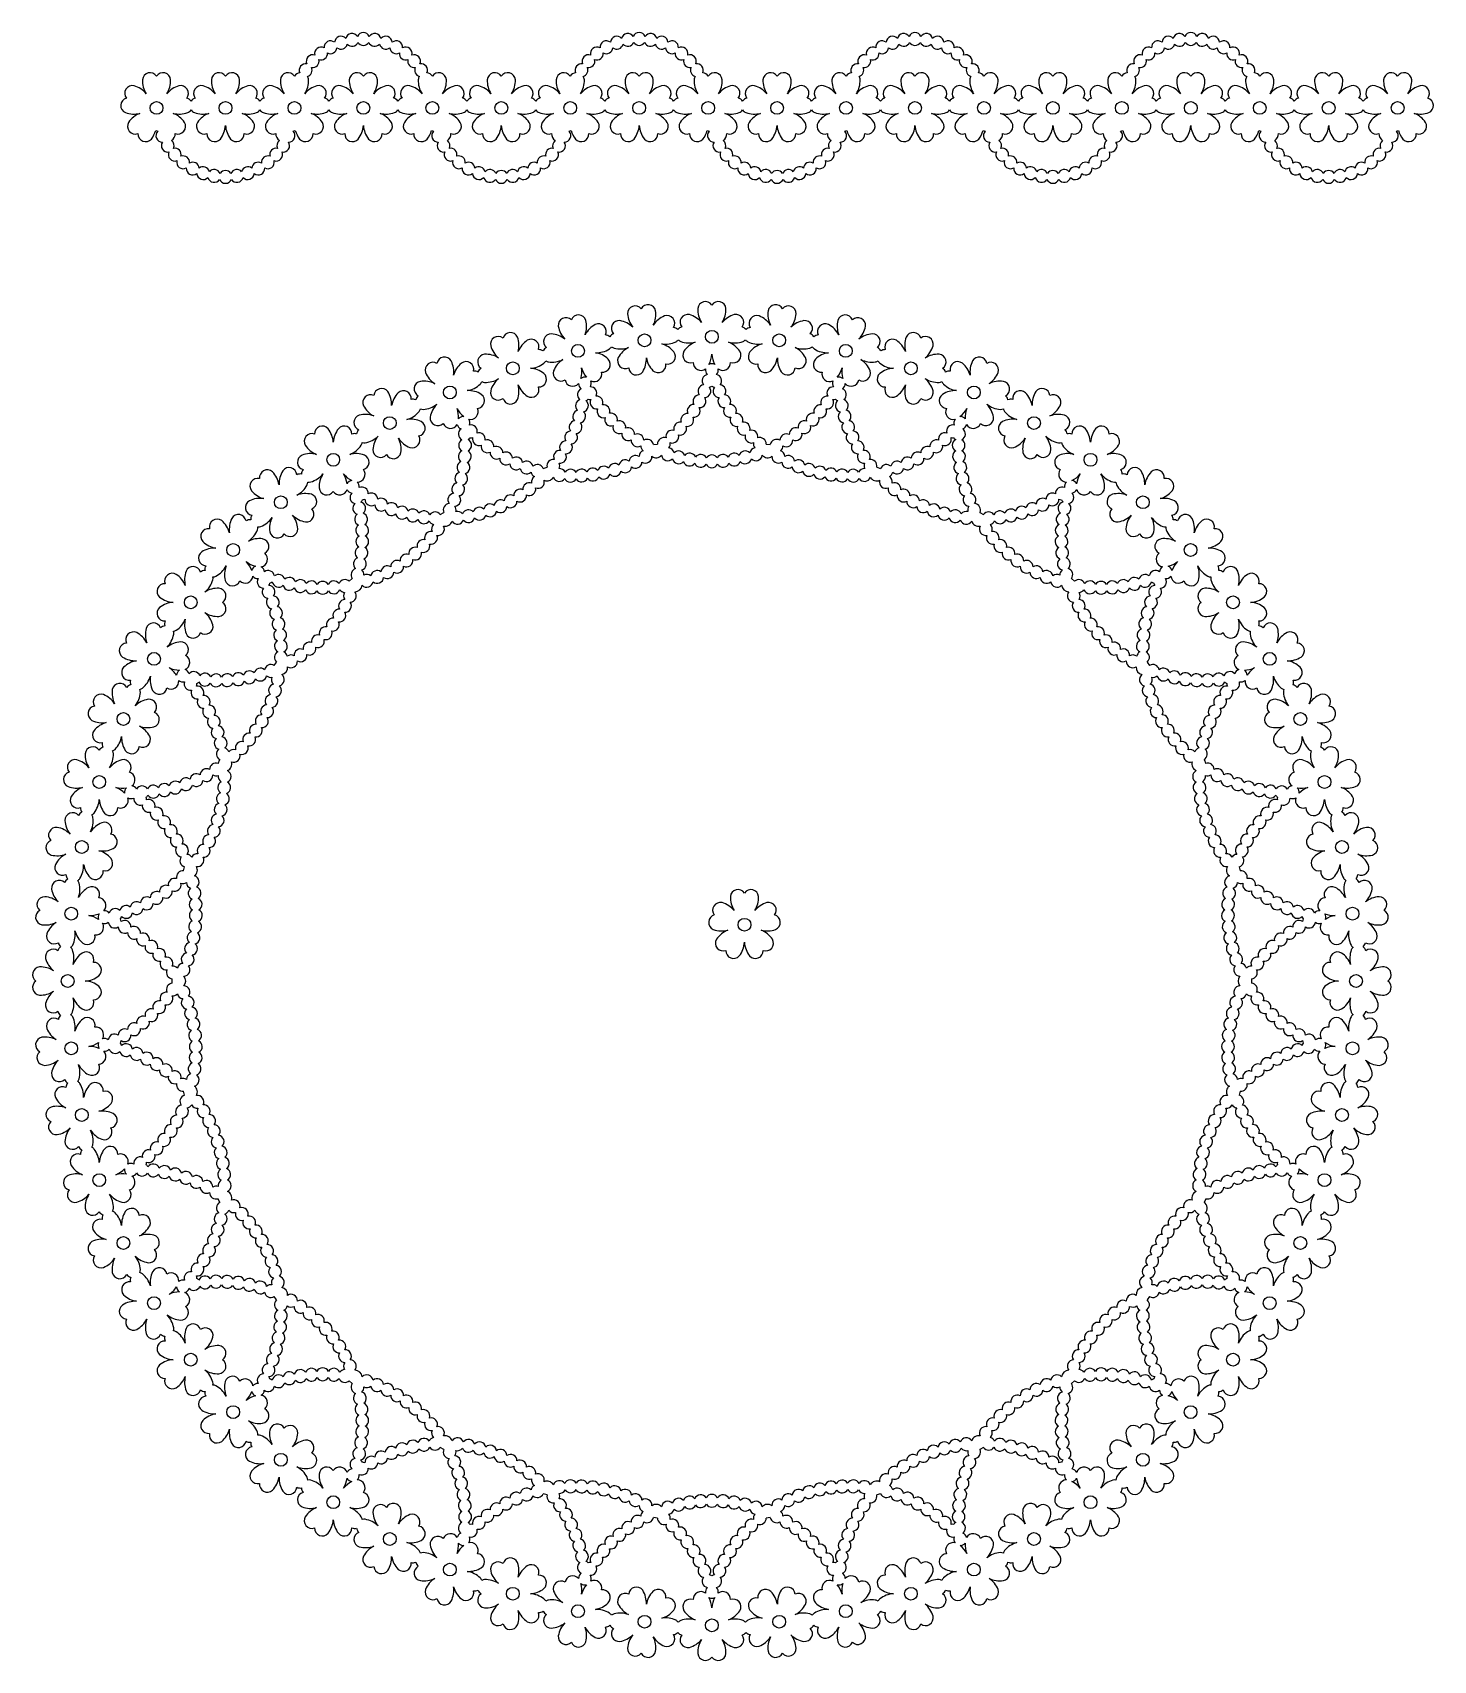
# Model space of a CAD drawing. Extents: x -657 to -228, y -187 to 312.
import ezdxf

# ---------------------------------------------------------------- set-up
doc = ezdxf.new("R2010")
doc.units = 0
doc.layers.get('0').update_dxf_attribs({"linetype": 'CONTINUOUS'})

msp = doc.modelspace()

# ---------------------------------------------------------------- linework, layer by layer
for p, q in [((-467.193518, 185.614387), (-465.956096, 185.744446)), ((-432.627177, 185.744446), (-431.389756, 185.614387)), ((-500.97746, 178.300425), (-499.79412, 178.684915)), ((-398.789153, 178.684915), (-397.605813, 178.300425)), ((-532.502484, 164.122213), (-531.424943, 164.744332)), ((-367.15833, 164.744332), (-366.080789, 164.122213)), ((-560.390795, 143.699409), (-559.466146, 144.531966)), ((-339.117127, 144.531966), (-338.192478, 143.699409)), ((-583.42354, 117.924585), (-582.692195, 118.931195)), ((-315.891078, 118.931195), (-315.159734, 117.924585)), ((-600.594076, 87.924227), (-600.087999, 89.060895)), ((-298.495274, 89.060895), (-297.989197, 87.924227)), ((-611.15197, 55.009493), (-610.893279, 56.226542)), ((-287.689995, 56.226542), (-287.431303, 55.009493)), ((-614.635791, 20.618916), (-614.635791, 21.863154)), ((-283.947483, 21.863154), (-283.947483, 20.618916)), ((-610.893279, -13.744472), (-611.15197, -12.527424)), ((-287.431303, -12.527424), (-287.689995, -13.744472)), ((-600.087999, -46.578825), (-600.594076, -45.442157)), ((-297.989197, -45.442157), (-298.495274, -46.578825)), ((-582.692195, -76.449125), (-583.42354, -75.442516)), ((-315.159734, -75.442516), (-315.891078, -76.449125)), ((-559.466146, -102.049896), (-560.390795, -101.217339)), ((-338.192478, -101.217339), (-339.117127, -102.049896)), ((-531.424943, -122.262262), (-532.502484, -121.640144)), ((-366.080789, -121.640144), (-367.15833, -122.262262)), ((-499.79412, -136.202846), (-500.97746, -135.818355)), ((-397.605813, -135.818355), (-398.789153, -136.202846)), ((-465.956096, -143.262376), (-467.193518, -143.132318)), ((-431.389756, -143.132318), (-432.627177, -143.262376))]:
    msp.add_line(p, q)
for centre in [(-619.441819, 288.710512), (-598.315958, 288.710512), (-577.190097, 288.710512), (-556.064237, 288.710512), (-534.938376, 288.710512), (-513.812515, 288.710512), (-492.686654, 288.710512), (-471.560794, 288.710512), (-450.434933, 288.710512), (-429.309072, 288.710512), (-408.183211, 288.710512), (-387.057351, 288.710512), (-365.93149, 288.710512), (-344.805629, 288.710512), (-323.679768, 288.710512), (-302.553908, 288.710512), (-281.428047, 288.710512), (-260.302186, 288.710512), (-239.176325, 288.710512), (-469.921866, 217.524554), (-449.291637, 218.605739), (-428.661408, 217.524554), (-490.326066, 214.292847), (-408.257207, 214.292847), (-510.280684, 208.946023), (-388.302589, 208.946023), (-529.567094, 201.542664), (-369.01618, 201.542664), (-547.973989, 192.163882), (-350.609285, 192.163882), (-565.299699, 180.912435), (-333.283574, 180.912435), (-581.354401, 167.911593), (-317.228873, 167.911593), (-595.962195, 153.303799), (-302.621078, 153.303799), (-608.963036, 137.249097), (-289.620237, 137.249097), (-620.214484, 119.923387), (-278.368789, 119.923387), (-629.593266, 101.516492), (-268.990008, 101.516492), (-636.996625, 82.230083), (-261.586649, 82.230083), (-642.343448, 62.275464), (-256.239825, 62.275464), (-645.575156, 41.871264), (-439.301542, 38.479157), (-253.008117, 41.871264), (-646.656341, 21.241035), (-251.926933, 21.241035), (-645.575156, 0.610806), (-253.008117, 0.610806), (-642.343448, -19.793394), (-256.239825, -19.793394), (-636.996625, -39.748013), (-261.586649, -39.748013), (-629.593266, -59.034422), (-268.990008, -59.034422), (-620.214484, -77.441317), (-278.368789, -77.441317), (-608.963036, -94.767028), (-289.620237, -94.767028), (-595.962195, -110.821729), (-302.621078, -110.821729), (-581.354401, -125.429524), (-317.228873, -125.429524), (-565.299699, -138.430365), (-333.283574, -138.430365), (-547.973989, -149.681813), (-350.609285, -149.681813), (-529.567094, -159.060594), (-369.01618, -159.060594), (-510.280684, -166.463953), (-388.302589, -166.463953), (-490.326066, -171.810777), (-469.921866, -175.042485), (-449.291637, -176.123669), (-428.661408, -175.042485), (-408.257207, -171.810777)]:
    msp.add_circle(centre, 1.962519)
for centre, radius, start, end in [((-566.119035, 307.290152), 1.962519, 50.943958, 185.898147), ((-562.923792, 308.691715), 1.962519, 41.470274, 176.424463), ((-559.541439, 309.548243), 1.962519, 31.99659, 166.950779), ((-556.064237, 309.836372), 1.962519, 22.522906, 157.477094), ((-552.587034, 309.548243), 1.962519, 13.049221, 148.00341), ((-549.204681, 308.691715), 1.962519, 3.575537, 138.529726), ((-546.009438, 307.290152), 1.962519, 354.101853, 129.056042), ((-481.615592, 307.290152), 1.962519, 50.943958, 185.898147), ((-478.420349, 308.691715), 1.962519, 41.470274, 176.424463), ((-475.037996, 309.548243), 1.962519, 31.99659, 166.950779), ((-471.560794, 309.836372), 1.962519, 22.522906, 157.477094), ((-468.083591, 309.548243), 1.962519, 13.049221, 148.00341), ((-464.701238, 308.691715), 1.962519, 3.575537, 138.529726), ((-461.505995, 307.290152), 1.962519, 354.101853, 129.056042), ((-397.112149, 307.290152), 1.962519, 50.943958, 185.898147), ((-393.916906, 308.691715), 1.962519, 41.470274, 176.424463), ((-390.534553, 309.548243), 1.962519, 31.99659, 166.950779), ((-387.057351, 309.836372), 1.962519, 22.522906, 157.477094), ((-383.580148, 309.548243), 1.962519, 13.049221, 148.00341), ((-380.197795, 308.691715), 1.962519, 3.575537, 138.529726), ((-377.002552, 307.290152), 1.962519, 354.101853, 129.056042), ((-312.608706, 307.290152), 1.962519, 50.943958, 185.898147), ((-309.413463, 308.691715), 1.962519, 41.470274, 176.424463), ((-306.03111, 309.548243), 1.962519, 31.99659, 166.950779), ((-302.553908, 309.836372), 1.962519, 22.522906, 157.477094), ((-299.076705, 309.548243), 1.962519, 13.049221, 148.00341), ((-295.694352, 308.691715), 1.962519, 3.575537, 138.529726), ((-292.499109, 307.290152), 1.962519, 354.101853, 129.056042), ((-571.607037, 303.018668), 1.962519, 69.891327, 204.845515), ((-569.040009, 305.381784), 1.962519, 60.417643, 195.371831), ((-569.040009, 305.381784), 1.962519, 249.891327, 5.898147), ((-566.119035, 307.290152), 1.962519, 240.417643, 356.424463), ((-562.923792, 308.691715), 1.962519, 230.943958, 346.950779), ((-559.541439, 309.548243), 1.962519, 221.470274, 337.477094), ((-556.064237, 309.836372), 1.962519, 211.99659, 328.00341), ((-552.587034, 309.548243), 1.962519, 202.522906, 318.529726), ((-549.204681, 308.691715), 1.962519, 193.049221, 309.056042), ((-546.009438, 307.290152), 1.962519, 183.575537, 299.582357), ((-543.088464, 305.381784), 1.962519, 174.101853, 290.108673), ((-543.088464, 305.381784), 1.962519, 344.628169, 119.582357), ((-540.521436, 303.018668), 1.962519, 335.154485, 110.108673), ((-487.103595, 303.018668), 1.962519, 69.891327, 204.845515), ((-484.536566, 305.381784), 1.962519, 60.417643, 195.371831), ((-484.536566, 305.381784), 1.962519, 249.891327, 5.898147), ((-481.615592, 307.290152), 1.962519, 240.417643, 356.424463), ((-478.420349, 308.691715), 1.962519, 230.943958, 346.950779), ((-475.037996, 309.548243), 1.962519, 221.470274, 337.477094), ((-471.560794, 309.836372), 1.962519, 211.99659, 328.00341), ((-468.083591, 309.548243), 1.962519, 202.522906, 318.529726), ((-464.701238, 308.691715), 1.962519, 193.049221, 309.056042), ((-461.505995, 307.290152), 1.962519, 183.575537, 299.582357), ((-458.585021, 305.381784), 1.962519, 174.101853, 290.108673), ((-458.585021, 305.381784), 1.962519, 344.628169, 119.582357), ((-456.017993, 303.018668), 1.962519, 335.154485, 110.108673), ((-402.600152, 303.018668), 1.962519, 69.891327, 204.845515), ((-400.033123, 305.381784), 1.962519, 60.417643, 195.371831), ((-400.033123, 305.381784), 1.962519, 249.891327, 5.898147), ((-397.112149, 307.290152), 1.962519, 240.417643, 356.424463), ((-393.916906, 308.691715), 1.962519, 230.943958, 346.950779), ((-390.534553, 309.548243), 1.962519, 221.470274, 337.477094), ((-387.057351, 309.836372), 1.962519, 211.99659, 328.00341), ((-383.580148, 309.548243), 1.962519, 202.522906, 318.529726), ((-380.197795, 308.691715), 1.962519, 193.049221, 309.056042), ((-377.002552, 307.290152), 1.962519, 183.575537, 299.582357), ((-374.081578, 305.381784), 1.962519, 174.101853, 290.108673), ((-374.081578, 305.381784), 1.962519, 344.628169, 119.582357), ((-371.51455, 303.018668), 1.962519, 335.154485, 110.108673), ((-318.096709, 303.018668), 1.962519, 69.891327, 204.845515), ((-315.52968, 305.381784), 1.962519, 60.417643, 195.371831), ((-315.52968, 305.381784), 1.962519, 249.891327, 5.898147), ((-312.608706, 307.290152), 1.962519, 240.417643, 356.424463), ((-309.413463, 308.691715), 1.962519, 230.943958, 346.950779), ((-306.03111, 309.548243), 1.962519, 221.470274, 337.477094), ((-302.553908, 309.836372), 1.962519, 211.99659, 328.00341), ((-299.076705, 309.548243), 1.962519, 202.522906, 318.529726), ((-295.694352, 308.691715), 1.962519, 193.049221, 309.056042), ((-292.499109, 307.290152), 1.962519, 183.575537, 299.582357), ((-289.578135, 305.381784), 1.962519, 174.101853, 290.108673), ((-289.578135, 305.381784), 1.962519, 344.628169, 119.582357), ((-287.011107, 303.018668), 1.962519, 335.154485, 110.108673), ((-621.40827, 297.118828), 2.365777, 33.777075, 174.598907), ((-617.475368, 297.118828), 2.365777, 5.401093, 146.222925), ((-600.282409, 297.118828), 2.365777, 33.777075, 174.598907), ((-596.349507, 297.118828), 2.365777, 5.401093, 146.222925), ((-579.156548, 297.118828), 2.365777, 33.777075, 174.598907), ((-575.223647, 297.118828), 2.365777, 97.714792, 146.222925), ((-573.750099, 300.265262), 1.962519, 79.365011, 204.122848), ((-573.750099, 300.265262), 1.962519, 285.687602, 24.845515), ((-571.607037, 303.018668), 1.962519, 259.365011, 15.371831), ((-558.030687, 297.118828), 2.365777, 33.777075, 174.598907), ((-554.097786, 297.118828), 2.365777, 5.401093, 146.222925), ((-540.521436, 303.018668), 1.962519, 164.628169, 280.634989), ((-538.378374, 300.265262), 1.962519, 155.154485, 254.312398), ((-538.378374, 300.265262), 1.962519, 335.877152, 100.634989), ((-536.904827, 297.118828), 2.365777, 33.777075, 82.285208), ((-532.971925, 297.118828), 2.365777, 5.401093, 146.222925), ((-515.778966, 297.118828), 2.365777, 33.777075, 174.598907), ((-511.846064, 297.118828), 2.365777, 5.401093, 146.222925), ((-494.653105, 297.118828), 2.365777, 33.777075, 174.598907), ((-490.720204, 297.118828), 2.365777, 97.714792, 146.222925), ((-489.246656, 300.265262), 1.962519, 79.365011, 204.122848), ((-489.246656, 300.265262), 1.962519, 285.687602, 24.845515), ((-487.103595, 303.018668), 1.962519, 259.365011, 15.371831), ((-473.527244, 297.118828), 2.365777, 33.777075, 174.598907), ((-469.594343, 297.118828), 2.365777, 5.401093, 146.222925), ((-456.017993, 303.018668), 1.962519, 164.628169, 280.634989), ((-453.874931, 300.265262), 1.962519, 155.154485, 254.312398), ((-453.874931, 300.265262), 1.962519, 335.877152, 100.634989), ((-452.401384, 297.118828), 2.365777, 33.777075, 82.285208), ((-448.468482, 297.118828), 2.365777, 5.401093, 146.222925), ((-431.275523, 297.118828), 2.365777, 33.777075, 174.598907), ((-427.342621, 297.118828), 2.365777, 5.401093, 146.222925), ((-410.149662, 297.118828), 2.365777, 33.777075, 174.598907), ((-406.216761, 297.118828), 2.365777, 97.714792, 146.222925), ((-404.743213, 300.265262), 1.962519, 79.365011, 204.122848), ((-404.743213, 300.265262), 1.962519, 285.687602, 24.845515), ((-402.600152, 303.018668), 1.962519, 259.365011, 15.371831), ((-389.023801, 297.118828), 2.365777, 33.777075, 174.598907), ((-385.0909, 297.118828), 2.365777, 5.401093, 146.222925), ((-371.51455, 303.018668), 1.962519, 164.628169, 280.634989), ((-369.371488, 300.265262), 1.962519, 155.154485, 254.312398), ((-369.371488, 300.265262), 1.962519, 335.877152, 100.634989), ((-367.897941, 297.118828), 2.365777, 33.777075, 82.285208), ((-363.965039, 297.118828), 2.365777, 5.401093, 146.222925), ((-346.77208, 297.118828), 2.365777, 33.777075, 174.598907), ((-342.839178, 297.118828), 2.365777, 5.401093, 146.222925), ((-325.646219, 297.118828), 2.365777, 33.777075, 174.598907), ((-321.713318, 297.118828), 2.365777, 97.714792, 146.222925), ((-320.23977, 300.265262), 1.962519, 79.365011, 204.122848), ((-320.23977, 300.265262), 1.962519, 285.687602, 24.845515), ((-318.096709, 303.018668), 1.962519, 259.365011, 15.371831), ((-304.520358, 297.118828), 2.365777, 33.777075, 174.598907), ((-300.587457, 297.118828), 2.365777, 5.401093, 146.222925), ((-287.011107, 303.018668), 1.962519, 164.628169, 280.634989), ((-284.868045, 300.265262), 1.962519, 155.154485, 254.312398), ((-284.868045, 300.265262), 1.962519, 335.877152, 100.634989), ((-283.394498, 297.118828), 2.365777, 33.777075, 82.285208), ((-279.461596, 297.118828), 2.365777, 5.401093, 146.222925), ((-262.268637, 297.118828), 2.365777, 33.777075, 174.598907), ((-258.335735, 297.118828), 2.365777, 5.401093, 146.222925), ((-241.142776, 297.118828), 2.365777, 33.777075, 174.598907), ((-237.209875, 297.118828), 2.365777, 5.401093, 146.222925), ((-626.830936, 293.17903), 2.365777, 77.401093, 218.222925), ((-628.381716, 288.274968), 7.503151, 39.576833, 74.010604), ((-616.265012, 297.078269), 7.503151, 177.989396, 212.423167), ((-610.501922, 288.274968), 7.503151, 105.989396, 140.423167), ((-622.618626, 297.078269), 7.503151, 327.576833, 2.010604), ((-612.052701, 293.17903), 2.365777, 321.777075, 102.598907), ((-605.705076, 293.17903), 2.365777, 77.401093, 218.222925), ((-607.255855, 288.274968), 7.503151, 39.576833, 74.010604), ((-595.139151, 297.078269), 7.503151, 177.989396, 212.423167), ((-589.376061, 288.274968), 7.503151, 105.989396, 140.423167), ((-601.492765, 297.078269), 7.503151, 327.576833, 2.010604), ((-590.926841, 293.17903), 2.365777, 321.777075, 102.598907), ((-584.579215, 293.17903), 2.365777, 77.401093, 218.222925), ((-586.129994, 288.274968), 7.503151, 39.576833, 74.010604), ((-574.013291, 297.078269), 7.503151, 177.989396, 212.423167), ((-568.2502, 288.274968), 7.503151, 105.989396, 140.423167), ((-580.366904, 297.078269), 7.503151, 327.576833, 2.010604), ((-575.223647, 297.118828), 2.365777, 5.401093, 32.095658), ((-569.80098, 293.17903), 2.365777, 321.777075, 102.598907), ((-563.453354, 293.17903), 2.365777, 77.401093, 218.222925), ((-565.004133, 288.274968), 7.503151, 39.576833, 74.010604), ((-552.88743, 297.078269), 7.503151, 177.989396, 212.423167), ((-547.12434, 288.274968), 7.503151, 105.989396, 140.423167), ((-559.241043, 297.078269), 7.503151, 327.576833, 2.010604), ((-548.675119, 293.17903), 2.365777, 321.777075, 102.598907), ((-542.327493, 293.17903), 2.365777, 77.401093, 218.222925), ((-543.878273, 288.274968), 7.503151, 39.576833, 74.010604), ((-531.761569, 297.078269), 7.503151, 177.989396, 212.423167), ((-536.904827, 297.118828), 2.365777, 147.904342, 174.598907), ((-525.998479, 288.274968), 7.503151, 105.989396, 140.423167), ((-538.115183, 297.078269), 7.503151, 327.576833, 2.010604), ((-527.549258, 293.17903), 2.365777, 321.777075, 102.598907), ((-521.201633, 293.17903), 2.365777, 77.401093, 218.222925), ((-522.752412, 288.274968), 7.503151, 39.576833, 74.010604), ((-510.635708, 297.078269), 7.503151, 177.989396, 212.423167), ((-504.872618, 288.274968), 7.503151, 105.989396, 140.423167), ((-516.989322, 297.078269), 7.503151, 327.576833, 2.010604), ((-506.423398, 293.17903), 2.365777, 321.777075, 102.598907), ((-500.075772, 293.17903), 2.365777, 77.401093, 218.222925), ((-501.626551, 288.274968), 7.503151, 39.576833, 74.010604), ((-489.509848, 297.078269), 7.503151, 177.989396, 212.423167), ((-483.746757, 288.274968), 7.503151, 105.989396, 140.423167), ((-495.863461, 297.078269), 7.503151, 327.576833, 2.010604), ((-490.720204, 297.118828), 2.365777, 5.401093, 32.095658), ((-485.297537, 293.17903), 2.365777, 321.777075, 102.598907), ((-478.949911, 293.17903), 2.365777, 77.401093, 218.222925), ((-480.500691, 288.274968), 7.503151, 39.576833, 74.010604), ((-468.383987, 297.078269), 7.503151, 177.989396, 212.423167), ((-462.620897, 288.274968), 7.503151, 105.989396, 140.423167), ((-474.7376, 297.078269), 7.503151, 327.576833, 2.010604), ((-464.171676, 293.17903), 2.365777, 321.777075, 102.598907), ((-457.82405, 293.17903), 2.365777, 77.401093, 218.222925), ((-459.37483, 288.274968), 7.503151, 39.576833, 74.010604), ((-447.258126, 297.078269), 7.503151, 177.989396, 212.423167), ((-452.401384, 297.118828), 2.365777, 147.904342, 174.598907), ((-441.495036, 288.274968), 7.503151, 105.989396, 140.423167), ((-453.61174, 297.078269), 7.503151, 327.576833, 2.010604), ((-443.045815, 293.17903), 2.365777, 321.777075, 102.598907), ((-436.69819, 293.17903), 2.365777, 77.401093, 218.222925), ((-438.248969, 288.274968), 7.503151, 39.576833, 74.010604), ((-426.132265, 297.078269), 7.503151, 177.989396, 212.423167), ((-420.369175, 288.274968), 7.503151, 105.989396, 140.423167), ((-432.485879, 297.078269), 7.503151, 327.576833, 2.010604), ((-421.919955, 293.17903), 2.365777, 321.777075, 102.598907), ((-415.572329, 293.17903), 2.365777, 77.401093, 218.222925), ((-417.123108, 288.274968), 7.503151, 39.576833, 74.010604), ((-405.006405, 297.078269), 7.503151, 177.989396, 212.423167), ((-399.243315, 288.274968), 7.503151, 105.989396, 140.423167), ((-411.360018, 297.078269), 7.503151, 327.576833, 2.010604), ((-406.216761, 297.118828), 2.365777, 5.401093, 32.095658), ((-400.794094, 293.17903), 2.365777, 321.777075, 102.598907), ((-394.446468, 293.17903), 2.365777, 77.401093, 218.222925), ((-395.997248, 288.274968), 7.503151, 39.576833, 74.010604), ((-383.880544, 297.078269), 7.503151, 177.989396, 212.423167), ((-378.117454, 288.274968), 7.503151, 105.989396, 140.423167), ((-390.234157, 297.078269), 7.503151, 327.576833, 2.010604), ((-379.668233, 293.17903), 2.365777, 321.777075, 102.598907), ((-373.320607, 293.17903), 2.365777, 77.401093, 218.222925), ((-374.871387, 288.274968), 7.503151, 39.576833, 74.010604), ((-362.754683, 297.078269), 7.503151, 177.989396, 212.423167), ((-367.897941, 297.118828), 2.365777, 147.904342, 174.598907), ((-356.991593, 288.274968), 7.503151, 105.989396, 140.423167), ((-369.108297, 297.078269), 7.503151, 327.576833, 2.010604), ((-358.542372, 293.17903), 2.365777, 321.777075, 102.598907), ((-352.194747, 293.17903), 2.365777, 77.401093, 218.222925), ((-353.745526, 288.274968), 7.503151, 39.576833, 74.010604), ((-341.628822, 297.078269), 7.503151, 177.989396, 212.423167), ((-335.865732, 288.274968), 7.503151, 105.989396, 140.423167), ((-347.982436, 297.078269), 7.503151, 327.576833, 2.010604), ((-337.416512, 293.17903), 2.365777, 321.777075, 102.598907), ((-331.068886, 293.17903), 2.365777, 77.401093, 218.222925), ((-332.619665, 288.274968), 7.503151, 39.576833, 74.010604), ((-320.502962, 297.078269), 7.503151, 177.989396, 212.423167), ((-314.739872, 288.274968), 7.503151, 105.989396, 140.423167), ((-326.856575, 297.078269), 7.503151, 327.576833, 2.010604), ((-321.713318, 297.118828), 2.365777, 5.401093, 32.095658), ((-316.290651, 293.17903), 2.365777, 321.777075, 102.598907), ((-309.943025, 293.17903), 2.365777, 77.401093, 218.222925), ((-311.493805, 288.274968), 7.503151, 39.576833, 74.010604), ((-299.377101, 297.078269), 7.503151, 177.989396, 212.423167), ((-293.614011, 288.274968), 7.503151, 105.989396, 140.423167), ((-305.730714, 297.078269), 7.503151, 327.576833, 2.010604), ((-295.16479, 293.17903), 2.365777, 321.777075, 102.598907), ((-288.817164, 293.17903), 2.365777, 77.401093, 218.222925), ((-290.367944, 288.274968), 7.503151, 39.576833, 74.010604), ((-278.25124, 297.078269), 7.503151, 177.989396, 212.423167), ((-283.394498, 297.118828), 2.365777, 147.904342, 174.598907), ((-272.48815, 288.274968), 7.503151, 105.989396, 140.423167), ((-284.604854, 297.078269), 7.503151, 327.576833, 2.010604), ((-274.038929, 293.17903), 2.365777, 321.777075, 102.598907), ((-267.691304, 293.17903), 2.365777, 77.401093, 218.222925), ((-269.242083, 288.274968), 7.503151, 39.576833, 74.010604), ((-257.125379, 297.078269), 7.503151, 177.989396, 212.423167), ((-251.362289, 288.274968), 7.503151, 105.989396, 140.423167), ((-263.478993, 297.078269), 7.503151, 327.576833, 2.010604), ((-252.913069, 293.17903), 2.365777, 321.777075, 102.598907), ((-246.565443, 293.17903), 2.365777, 77.401093, 218.222925), ((-248.116222, 288.274968), 7.503151, 39.576833, 74.010604), ((-235.999519, 297.078269), 7.503151, 177.989396, 212.423167), ((-230.236429, 288.274968), 7.503151, 105.989396, 140.423167), ((-242.353132, 297.078269), 7.503151, 327.576833, 2.010604), ((-231.787208, 293.17903), 2.365777, 321.777075, 102.598907), ((-628.04627, 289.438619), 2.365777, 105.777075, 246.598907), ((-610.837368, 289.438619), 2.365777, 34.122754, 74.222925), ((-606.920409, 289.438619), 2.365777, 105.777075, 145.877246), ((-589.711507, 289.438619), 2.365777, 34.122754, 74.222925), ((-585.794548, 289.438619), 2.365777, 105.777075, 145.877246), ((-568.585647, 289.438619), 2.365777, 34.122754, 74.222925), ((-564.668687, 289.438619), 2.365777, 105.777075, 145.877246), ((-547.459786, 289.438619), 2.365777, 34.122754, 74.222925), ((-543.542827, 289.438619), 2.365777, 105.777075, 145.877246), ((-526.333925, 289.438619), 2.365777, 34.122754, 74.222925), ((-522.416966, 289.438619), 2.365777, 105.777075, 145.877246), ((-505.208064, 289.438619), 2.365777, 34.122754, 74.222925), ((-501.291105, 289.438619), 2.365777, 105.777075, 145.877246), ((-484.082204, 289.438619), 2.365777, 34.122754, 74.222925), ((-480.165244, 289.438619), 2.365777, 105.777075, 145.877246), ((-462.956343, 289.438619), 2.365777, 34.122754, 74.222925), ((-459.039384, 289.438619), 2.365777, 105.777075, 145.877246), ((-441.830482, 289.438619), 2.365777, 34.122754, 74.222925), ((-437.913523, 289.438619), 2.365777, 105.777075, 145.877246), ((-420.704621, 289.438619), 2.365777, 34.122754, 74.222925), ((-416.787662, 289.438619), 2.365777, 105.777075, 145.877246), ((-399.578761, 289.438619), 2.365777, 34.122754, 74.222925), ((-395.661801, 289.438619), 2.365777, 105.777075, 145.877246), ((-378.4529, 289.438619), 2.365777, 34.122754, 74.222925), ((-374.535941, 289.438619), 2.365777, 105.777075, 145.877246), ((-357.327039, 289.438619), 2.365777, 34.122754, 74.222925), ((-353.41008, 289.438619), 2.365777, 105.777075, 145.877246), ((-336.201178, 289.438619), 2.365777, 34.122754, 74.222925), ((-332.284219, 289.438619), 2.365777, 105.777075, 145.877246), ((-315.075318, 289.438619), 2.365777, 34.122754, 74.222925), ((-311.158359, 289.438619), 2.365777, 105.777075, 145.877246), ((-293.949457, 289.438619), 2.365777, 34.122754, 74.222925), ((-290.032498, 289.438619), 2.365777, 105.777075, 145.877246), ((-272.823596, 289.438619), 2.365777, 34.122754, 74.222925), ((-268.906637, 289.438619), 2.365777, 105.777075, 145.877246), ((-251.697735, 289.438619), 2.365777, 34.122754, 74.222925), ((-247.780776, 289.438619), 2.365777, 105.777075, 145.877246), ((-230.571875, 289.438619), 2.365777, 293.401093, 74.222925), ((-626.418341, 294.317614), 7.503151, 249.989396, 284.423167), ((-625.974995, 283.063892), 2.365777, 149.401093, 290.222925), ((-621.790172, 280.073574), 7.503151, 111.576833, 146.010604), ((-612.465297, 294.317614), 7.503151, 255.576833, 290.010604), ((-617.093465, 280.073574), 7.503151, 33.989396, 68.423167), ((-612.908642, 283.063892), 2.365777, 249.777075, 30.598907), ((-610.837368, 289.438619), 2.365777, 293.401093, 325.877246), ((-606.920409, 289.438619), 2.365777, 214.122754, 246.598907), ((-605.29248, 294.317614), 7.503151, 249.989396, 284.423167), ((-604.849135, 283.063892), 2.365777, 149.401093, 290.222925), ((-600.664311, 280.073574), 7.503151, 111.576833, 146.010604), ((-591.339436, 294.317614), 7.503151, 255.576833, 290.010604), ((-595.967605, 280.073574), 7.503151, 33.989396, 68.423167), ((-591.782782, 283.063892), 2.365777, 249.777075, 30.598907), ((-589.711507, 289.438619), 2.365777, 293.401093, 325.877246), ((-585.794548, 289.438619), 2.365777, 214.122754, 246.598907), ((-584.16662, 294.317614), 7.503151, 249.989396, 284.423167), ((-583.723274, 283.063892), 2.365777, 149.401093, 290.222925), ((-579.538451, 280.073574), 7.503151, 111.576833, 146.010604), ((-570.213575, 294.317614), 7.503151, 255.576833, 290.010604), ((-574.841744, 280.073574), 7.503151, 33.989396, 68.423167), ((-570.656921, 283.063892), 2.365777, 249.777075, 30.598907), ((-568.585647, 289.438619), 2.365777, 293.401093, 325.877246), ((-564.668687, 289.438619), 2.365777, 214.122754, 246.598907), ((-563.040759, 294.317614), 7.503151, 249.989396, 284.423167), ((-562.597413, 283.063892), 2.365777, 149.401093, 290.222925), ((-558.41259, 280.073574), 7.503151, 111.576833, 146.010604), ((-549.087714, 294.317614), 7.503151, 255.576833, 290.010604), ((-553.715883, 280.073574), 7.503151, 33.989396, 68.423167), ((-549.53106, 283.063892), 2.365777, 249.777075, 30.598907), ((-547.459786, 289.438619), 2.365777, 293.401093, 325.877246), ((-543.542827, 289.438619), 2.365777, 214.122754, 246.598907), ((-541.914898, 294.317614), 7.503151, 249.989396, 284.423167), ((-541.471552, 283.063892), 2.365777, 149.401093, 290.222925), ((-537.286729, 280.073574), 7.503151, 111.576833, 146.010604), ((-527.961854, 294.317614), 7.503151, 255.576833, 290.010604), ((-532.590022, 280.073574), 7.503151, 33.989396, 68.423167), ((-528.405199, 283.063892), 2.365777, 249.777075, 30.598907), ((-526.333925, 289.438619), 2.365777, 293.401093, 325.877246), ((-522.416966, 289.438619), 2.365777, 214.122754, 246.598907), ((-520.789037, 294.317614), 7.503151, 249.989396, 284.423167), ((-520.345692, 283.063892), 2.365777, 149.401093, 290.222925), ((-516.160868, 280.073574), 7.503151, 111.576833, 146.010604), ((-506.835993, 294.317614), 7.503151, 255.576833, 290.010604), ((-511.464162, 280.073574), 7.503151, 33.989396, 68.423167), ((-507.279339, 283.063892), 2.365777, 249.777075, 30.598907), ((-505.208064, 289.438619), 2.365777, 293.401093, 325.877246), ((-501.291105, 289.438619), 2.365777, 214.122754, 246.598907), ((-499.663177, 294.317614), 7.503151, 249.989396, 284.423167), ((-499.219831, 283.063892), 2.365777, 149.401093, 290.222925), ((-495.035008, 280.073574), 7.503151, 111.576833, 146.010604), ((-485.710132, 294.317614), 7.503151, 255.576833, 290.010604), ((-490.338301, 280.073574), 7.503151, 33.989396, 68.423167), ((-486.153478, 283.063892), 2.365777, 249.777075, 30.598907), ((-484.082204, 289.438619), 2.365777, 293.401093, 325.877246), ((-480.165244, 289.438619), 2.365777, 214.122754, 246.598907), ((-478.537316, 294.317614), 7.503151, 249.989396, 284.423167), ((-478.09397, 283.063892), 2.365777, 149.401093, 290.222925), ((-473.909147, 280.073574), 7.503151, 111.576833, 146.010604), ((-464.584271, 294.317614), 7.503151, 255.576833, 290.010604), ((-469.21244, 280.073574), 7.503151, 33.989396, 68.423167), ((-465.027617, 283.063892), 2.365777, 249.777075, 30.598907), ((-462.956343, 289.438619), 2.365777, 293.401093, 325.877246), ((-459.039384, 289.438619), 2.365777, 214.122754, 246.598907), ((-457.411455, 294.317614), 7.503151, 249.989396, 284.423167), ((-456.968109, 283.063892), 2.365777, 149.401093, 290.222925), ((-452.783286, 280.073574), 7.503151, 111.576833, 146.010604), ((-443.458411, 294.317614), 7.503151, 255.576833, 290.010604), ((-448.08658, 280.073574), 7.503151, 33.989396, 68.423167), ((-443.901756, 283.063892), 2.365777, 249.777075, 30.598907), ((-441.830482, 289.438619), 2.365777, 293.401093, 325.877246), ((-437.913523, 289.438619), 2.365777, 214.122754, 246.598907), ((-436.285594, 294.317614), 7.503151, 249.989396, 284.423167), ((-435.842249, 283.063892), 2.365777, 149.401093, 290.222925), ((-431.657426, 280.073574), 7.503151, 111.576833, 146.010604), ((-422.33255, 294.317614), 7.503151, 255.576833, 290.010604), ((-426.960719, 280.073574), 7.503151, 33.989396, 68.423167), ((-422.775896, 283.063892), 2.365777, 249.777075, 30.598907), ((-420.704621, 289.438619), 2.365777, 293.401093, 325.877246), ((-416.787662, 289.438619), 2.365777, 214.122754, 246.598907), ((-415.159734, 294.317614), 7.503151, 249.989396, 284.423167), ((-414.716388, 283.063892), 2.365777, 149.401093, 290.222925), ((-410.531565, 280.073574), 7.503151, 111.576833, 146.010604), ((-401.206689, 294.317614), 7.503151, 255.576833, 290.010604), ((-405.834858, 280.073574), 7.503151, 33.989396, 68.423167), ((-401.650035, 283.063892), 2.365777, 249.777075, 30.598907), ((-399.578761, 289.438619), 2.365777, 293.401093, 325.877246), ((-395.661801, 289.438619), 2.365777, 214.122754, 246.598907), ((-394.033873, 294.317614), 7.503151, 249.989396, 284.423167), ((-393.590527, 283.063892), 2.365777, 149.401093, 290.222925), ((-389.405704, 280.073574), 7.503151, 111.576833, 146.010604), ((-380.080828, 294.317614), 7.503151, 255.576833, 290.010604), ((-384.708997, 280.073574), 7.503151, 33.989396, 68.423167), ((-380.524174, 283.063892), 2.365777, 249.777075, 30.598907), ((-378.4529, 289.438619), 2.365777, 293.401093, 325.877246), ((-374.535941, 289.438619), 2.365777, 214.122754, 246.598907), ((-372.908012, 294.317614), 7.503151, 249.989396, 284.423167), ((-372.464666, 283.063892), 2.365777, 149.401093, 290.222925), ((-368.279843, 280.073574), 7.503151, 111.576833, 146.010604), ((-358.954968, 294.317614), 7.503151, 255.576833, 290.010604), ((-363.583137, 280.073574), 7.503151, 33.989396, 68.423167), ((-359.398313, 283.063892), 2.365777, 249.777075, 30.598907), ((-357.327039, 289.438619), 2.365777, 293.401093, 325.877246), ((-353.41008, 289.438619), 2.365777, 214.122754, 246.598907), ((-351.782151, 294.317614), 7.503151, 249.989396, 284.423167), ((-351.338806, 283.063892), 2.365777, 149.401093, 290.222925), ((-347.153983, 280.073574), 7.503151, 111.576833, 146.010604), ((-337.829107, 294.317614), 7.503151, 255.576833, 290.010604), ((-342.457276, 280.073574), 7.503151, 33.989396, 68.423167), ((-338.272453, 283.063892), 2.365777, 249.777075, 30.598907), ((-336.201178, 289.438619), 2.365777, 293.401093, 325.877246), ((-332.284219, 289.438619), 2.365777, 214.122754, 246.598907), ((-330.656291, 294.317614), 7.503151, 249.989396, 284.423167), ((-330.212945, 283.063892), 2.365777, 149.401093, 290.222925), ((-326.028122, 280.073574), 7.503151, 111.576833, 146.010604), ((-316.703246, 294.317614), 7.503151, 255.576833, 290.010604), ((-321.331415, 280.073574), 7.503151, 33.989396, 68.423167), ((-317.146592, 283.063892), 2.365777, 249.777075, 30.598907), ((-315.075318, 289.438619), 2.365777, 293.401093, 325.877246), ((-311.158359, 289.438619), 2.365777, 214.122754, 246.598907), ((-309.53043, 294.317614), 7.503151, 249.989396, 284.423167), ((-309.087084, 283.063892), 2.365777, 149.401093, 290.222925), ((-304.902261, 280.073574), 7.503151, 111.576833, 146.010604), ((-295.577385, 294.317614), 7.503151, 255.576833, 290.010604), ((-300.205554, 280.073574), 7.503151, 33.989396, 68.423167), ((-296.020731, 283.063892), 2.365777, 249.777075, 30.598907), ((-293.949457, 289.438619), 2.365777, 293.401093, 325.877246), ((-290.032498, 289.438619), 2.365777, 214.122754, 246.598907), ((-288.404569, 294.317614), 7.503151, 249.989396, 284.423167), ((-287.961223, 283.063892), 2.365777, 149.401093, 290.222925), ((-283.7764, 280.073574), 7.503151, 111.576833, 146.010604), ((-274.451525, 294.317614), 7.503151, 255.576833, 290.010604), ((-279.079694, 280.073574), 7.503151, 33.989396, 68.423167), ((-274.89487, 283.063892), 2.365777, 249.777075, 30.598907), ((-272.823596, 289.438619), 2.365777, 293.401093, 325.877246), ((-268.906637, 289.438619), 2.365777, 214.122754, 246.598907), ((-267.278709, 294.317614), 7.503151, 249.989396, 284.423167), ((-266.835363, 283.063892), 2.365777, 149.401093, 290.222925), ((-262.65054, 280.073574), 7.503151, 111.576833, 146.010604), ((-253.325664, 294.317614), 7.503151, 255.576833, 290.010604), ((-257.953833, 280.073574), 7.503151, 33.989396, 68.423167), ((-253.76901, 283.063892), 2.365777, 249.777075, 30.598907), ((-251.697735, 289.438619), 2.365777, 293.401093, 325.877246), ((-247.780776, 289.438619), 2.365777, 214.122754, 246.598907), ((-246.152848, 294.317614), 7.503151, 249.989396, 284.423167), ((-245.709502, 283.063892), 2.365777, 149.401093, 290.222925), ((-241.524679, 280.073574), 7.503151, 111.576833, 146.010604), ((-232.199803, 294.317614), 7.503151, 255.576833, 290.010604), ((-236.827972, 280.073574), 7.503151, 33.989396, 68.423167), ((-232.643149, 283.063892), 2.365777, 249.777075, 30.598907), ((-622.793211, 280.75219), 2.365777, 177.777075, 318.598907), ((-626.930354, 283.808134), 7.503151, 321.989396, 344.360686), ((-618.795373, 283.52442), 1.962519, 242.38729, 261.687621), ((-617.662458, 280.22435), 1.962519, 136.207116, 271.161305), ((-616.090426, 280.75219), 2.365777, 301.771487, 2.222925), ((-601.66735, 280.75219), 2.365777, 177.777075, 318.598907), ((-605.804493, 283.808134), 7.503151, 321.989396, 356.423167), ((-590.827423, 283.808134), 7.503151, 183.576833, 218.010604), ((-594.964566, 280.75219), 2.365777, 221.401093, 2.222925), ((-580.54149, 280.75219), 2.365777, 177.777075, 238.228513), ((-578.969458, 280.22435), 1.962519, 268.838695, 43.792884), ((-577.836543, 283.52442), 1.962519, 278.312379, 297.61271), ((-569.701563, 283.808134), 7.503151, 195.639314, 218.010604), ((-573.838705, 280.75219), 2.365777, 221.401093, 2.222925), ((-559.415629, 280.75219), 2.365777, 177.777075, 318.598907), ((-563.552771, 283.808134), 7.503151, 321.989396, 356.423167), ((-548.575702, 283.808134), 7.503151, 183.576833, 218.010604), ((-552.712844, 280.75219), 2.365777, 221.401093, 2.222925), ((-538.289768, 280.75219), 2.365777, 177.777075, 318.598907), ((-542.426911, 283.808134), 7.503151, 321.989396, 344.360686), ((-534.29193, 283.52442), 1.962519, 242.38729, 261.687621), ((-533.159015, 280.22435), 1.962519, 136.207116, 271.161305), ((-531.586984, 280.75219), 2.365777, 301.771487, 2.222925), ((-517.163907, 280.75219), 2.365777, 177.777075, 318.598907), ((-521.30105, 283.808134), 7.503151, 321.989396, 356.423167), ((-506.32398, 283.808134), 7.503151, 183.576833, 218.010604), ((-510.461123, 280.75219), 2.365777, 221.401093, 2.222925), ((-496.038047, 280.75219), 2.365777, 177.777075, 238.228513), ((-494.466015, 280.22435), 1.962519, 268.838695, 43.792884), ((-493.3331, 283.52442), 1.962519, 278.312379, 297.61271), ((-485.19812, 283.808134), 7.503151, 195.639314, 218.010604), ((-489.335262, 280.75219), 2.365777, 221.401093, 2.222925), ((-474.912186, 280.75219), 2.365777, 177.777075, 318.598907), ((-479.049328, 283.808134), 7.503151, 321.989396, 356.423167), ((-464.072259, 283.808134), 7.503151, 183.576833, 218.010604), ((-468.209401, 280.75219), 2.365777, 221.401093, 2.222925), ((-453.786325, 280.75219), 2.365777, 177.777075, 318.598907), ((-457.923468, 283.808134), 7.503151, 321.989396, 344.360686), ((-449.788487, 283.52442), 1.962519, 242.38729, 261.687621), ((-448.655572, 280.22435), 1.962519, 136.207116, 271.161305), ((-447.083541, 280.75219), 2.365777, 301.771487, 2.222925), ((-432.660464, 280.75219), 2.365777, 177.777075, 318.598907), ((-436.797607, 283.808134), 7.503151, 321.989396, 356.423167), ((-421.820537, 283.808134), 7.503151, 183.576833, 218.010604), ((-425.95768, 280.75219), 2.365777, 221.401093, 2.222925), ((-411.534604, 280.75219), 2.365777, 177.777075, 238.228513), ((-409.962572, 280.22435), 1.962519, 268.838695, 43.792884), ((-408.829657, 283.52442), 1.962519, 278.312379, 297.61271), ((-400.694677, 283.808134), 7.503151, 195.639314, 218.010604), ((-404.831819, 280.75219), 2.365777, 221.401093, 2.222925), ((-390.408743, 280.75219), 2.365777, 177.777075, 318.598907), ((-394.545885, 283.808134), 7.503151, 321.989396, 356.423167), ((-379.568816, 283.808134), 7.503151, 183.576833, 218.010604), ((-383.705958, 280.75219), 2.365777, 221.401093, 2.222925), ((-369.282882, 280.75219), 2.365777, 177.777075, 318.598907), ((-373.420025, 283.808134), 7.503151, 321.989396, 344.360686), ((-365.285044, 283.52442), 1.962519, 242.38729, 261.687621), ((-364.152129, 280.22435), 1.962519, 136.207116, 271.161305), ((-362.580098, 280.75219), 2.365777, 301.771487, 2.222925), ((-348.157022, 280.75219), 2.365777, 177.777075, 318.598907), ((-352.294164, 283.808134), 7.503151, 321.989396, 356.423167), ((-337.317094, 283.808134), 7.503151, 183.576833, 218.010604), ((-341.454237, 280.75219), 2.365777, 221.401093, 2.222925), ((-327.031161, 280.75219), 2.365777, 177.777075, 238.228513), ((-325.459129, 280.22435), 1.962519, 268.838695, 43.792884), ((-324.326214, 283.52442), 1.962519, 278.312379, 297.61271), ((-316.191234, 283.808134), 7.503151, 195.639314, 218.010604), ((-320.328376, 280.75219), 2.365777, 221.401093, 2.222925), ((-305.9053, 280.75219), 2.365777, 177.777075, 318.598907), ((-310.042442, 283.808134), 7.503151, 321.989396, 356.423167), ((-295.065373, 283.808134), 7.503151, 183.576833, 218.010604), ((-299.202515, 280.75219), 2.365777, 221.401093, 2.222925), ((-284.779439, 280.75219), 2.365777, 177.777075, 318.598907), ((-288.916582, 283.808134), 7.503151, 321.989396, 344.360686), ((-280.781601, 283.52442), 1.962519, 242.38729, 261.687621), ((-279.648686, 280.22435), 1.962519, 136.207116, 271.161305), ((-278.076655, 280.75219), 2.365777, 301.771487, 2.222925), ((-263.653579, 280.75219), 2.365777, 177.777075, 318.598907), ((-267.790721, 283.808134), 7.503151, 321.989396, 356.423167), ((-252.813652, 283.808134), 7.503151, 183.576833, 218.010604), ((-256.950794, 280.75219), 2.365777, 221.401093, 2.222925), ((-242.527718, 280.75219), 2.365777, 177.777075, 238.228513), ((-240.955686, 280.22435), 1.962519, 268.838695, 43.792884), ((-239.822771, 283.52442), 1.962519, 278.312379, 297.61271), ((-231.687791, 283.808134), 7.503151, 195.639314, 218.010604), ((-235.824933, 280.75219), 2.365777, 221.401093, 2.222925), ((-616.001821, 277.155761), 1.962519, 145.6808, 280.634989), ((-613.858759, 274.402356), 1.962519, 155.154485, 290.108673), ((-616.001821, 277.155761), 1.962519, 335.154485, 53.873091), ((-613.858759, 274.402356), 1.962519, 344.628169, 100.634989), ((-582.773157, 274.402356), 1.962519, 79.365011, 195.371831), ((-582.773157, 274.402356), 1.962519, 249.891327, 24.845515), ((-580.630096, 277.155761), 1.962519, 126.126909, 204.845515), ((-580.630096, 277.155761), 1.962519, 259.365011, 34.3192), ((-531.498378, 277.155761), 1.962519, 145.6808, 280.634989), ((-529.355316, 274.402356), 1.962519, 155.154485, 290.108673), ((-531.498378, 277.155761), 1.962519, 335.154485, 53.873091), ((-529.355316, 274.402356), 1.962519, 344.628169, 100.634989), ((-498.269714, 274.402356), 1.962519, 79.365011, 195.371831), ((-498.269714, 274.402356), 1.962519, 249.891327, 24.845515), ((-496.126653, 277.155761), 1.962519, 126.126909, 204.845515), ((-496.126653, 277.155761), 1.962519, 259.365011, 34.3192), ((-446.994935, 277.155761), 1.962519, 145.6808, 280.634989), ((-444.851873, 274.402356), 1.962519, 155.154485, 290.108673), ((-446.994935, 277.155761), 1.962519, 335.154485, 53.873091), ((-444.851873, 274.402356), 1.962519, 344.628169, 100.634989), ((-413.766271, 274.402356), 1.962519, 79.365011, 195.371831), ((-413.766271, 274.402356), 1.962519, 249.891327, 24.845515), ((-411.62321, 277.155761), 1.962519, 126.126909, 204.845515), ((-411.62321, 277.155761), 1.962519, 259.365011, 34.3192), ((-362.491492, 277.155761), 1.962519, 145.6808, 280.634989), ((-360.34843, 274.402356), 1.962519, 155.154485, 290.108673), ((-362.491492, 277.155761), 1.962519, 335.154485, 53.873091), ((-360.34843, 274.402356), 1.962519, 344.628169, 100.634989), ((-329.262828, 274.402356), 1.962519, 79.365011, 195.371831), ((-329.262828, 274.402356), 1.962519, 249.891327, 24.845515), ((-327.119767, 277.155761), 1.962519, 126.126909, 204.845515), ((-327.119767, 277.155761), 1.962519, 259.365011, 34.3192), ((-277.988049, 277.155761), 1.962519, 145.6808, 280.634989), ((-275.844987, 274.402356), 1.962519, 155.154485, 290.108673), ((-277.988049, 277.155761), 1.962519, 335.154485, 53.873091), ((-275.844987, 274.402356), 1.962519, 344.628169, 100.634989), ((-244.759385, 274.402356), 1.962519, 79.365011, 195.371831), ((-244.759385, 274.402356), 1.962519, 249.891327, 24.845515), ((-242.616324, 277.155761), 1.962519, 126.126909, 204.845515), ((-242.616324, 277.155761), 1.962519, 259.365011, 34.3192), ((-611.29173, 272.039239), 1.962519, 164.628169, 299.582357), ((-611.29173, 272.039239), 1.962519, 354.101853, 110.108673), ((-608.370756, 270.130872), 1.962519, 174.101853, 309.056042), ((-608.370756, 270.130872), 1.962519, 3.575537, 119.582357), ((-605.175514, 268.729308), 1.962519, 13.049221, 129.056042), ((-601.79316, 267.87278), 1.962519, 22.522906, 138.529726), ((-598.315958, 267.584651), 1.962519, 31.99659, 148.00341), ((-594.838756, 267.87278), 1.962519, 41.470274, 157.477094), ((-591.456402, 268.729308), 1.962519, 50.943958, 166.950779), ((-588.26116, 270.130872), 1.962519, 60.417643, 176.424463), ((-588.26116, 270.130872), 1.962519, 230.943958, 5.898147), ((-585.340186, 272.039239), 1.962519, 69.891327, 185.898147), ((-585.340186, 272.039239), 1.962519, 240.417643, 15.371831), ((-526.788287, 272.039239), 1.962519, 164.628169, 299.582357), ((-526.788287, 272.039239), 1.962519, 354.101853, 110.108673), ((-523.867313, 270.130872), 1.962519, 174.101853, 309.056042), ((-523.867313, 270.130872), 1.962519, 3.575537, 119.582357), ((-520.672071, 268.729308), 1.962519, 13.049221, 129.056042), ((-517.289718, 267.87278), 1.962519, 22.522906, 138.529726), ((-513.812515, 267.584651), 1.962519, 31.99659, 148.00341), ((-510.335313, 267.87278), 1.962519, 41.470274, 157.477094), ((-506.952959, 268.729308), 1.962519, 50.943958, 166.950779), ((-503.757717, 270.130872), 1.962519, 60.417643, 176.424463), ((-503.757717, 270.130872), 1.962519, 230.943958, 5.898147), ((-500.836743, 272.039239), 1.962519, 69.891327, 185.898147), ((-500.836743, 272.039239), 1.962519, 240.417643, 15.371831), ((-442.284844, 272.039239), 1.962519, 164.628169, 299.582357), ((-442.284844, 272.039239), 1.962519, 354.101853, 110.108673), ((-439.36387, 270.130872), 1.962519, 174.101853, 309.056042), ((-439.36387, 270.130872), 1.962519, 3.575537, 119.582357), ((-436.168628, 268.729308), 1.962519, 13.049221, 129.056042), ((-432.786275, 267.87278), 1.962519, 22.522906, 138.529726), ((-429.309072, 267.584651), 1.962519, 31.99659, 148.00341), ((-425.83187, 267.87278), 1.962519, 41.470274, 157.477094), ((-422.449516, 268.729308), 1.962519, 50.943958, 166.950779), ((-419.254274, 270.130872), 1.962519, 60.417643, 176.424463), ((-419.254274, 270.130872), 1.962519, 230.943958, 5.898147), ((-416.3333, 272.039239), 1.962519, 69.891327, 185.898147), ((-416.3333, 272.039239), 1.962519, 240.417643, 15.371831), ((-357.781401, 272.039239), 1.962519, 164.628169, 299.582357), ((-357.781401, 272.039239), 1.962519, 354.101853, 110.108673), ((-354.860428, 270.130872), 1.962519, 174.101853, 309.056042), ((-354.860428, 270.130872), 1.962519, 3.575537, 119.582357), ((-351.665185, 268.729308), 1.962519, 13.049221, 129.056042), ((-348.282832, 267.87278), 1.962519, 22.522906, 138.529726), ((-344.805629, 267.584651), 1.962519, 31.99659, 148.00341), ((-341.328427, 267.87278), 1.962519, 41.470274, 157.477094), ((-337.946073, 268.729308), 1.962519, 50.943958, 166.950779), ((-334.750831, 270.130872), 1.962519, 60.417643, 176.424463), ((-334.750831, 270.130872), 1.962519, 230.943958, 5.898147), ((-331.829857, 272.039239), 1.962519, 69.891327, 185.898147), ((-331.829857, 272.039239), 1.962519, 240.417643, 15.371831), ((-273.277958, 272.039239), 1.962519, 164.628169, 299.582357), ((-273.277958, 272.039239), 1.962519, 354.101853, 110.108673), ((-270.356985, 270.130872), 1.962519, 174.101853, 309.056042), ((-270.356985, 270.130872), 1.962519, 3.575537, 119.582357), ((-267.161742, 268.729308), 1.962519, 13.049221, 129.056042), ((-263.779389, 267.87278), 1.962519, 22.522906, 138.529726), ((-260.302186, 267.584651), 1.962519, 31.99659, 148.00341), ((-256.824984, 267.87278), 1.962519, 41.470274, 157.477094), ((-253.44263, 268.729308), 1.962519, 50.943958, 166.950779), ((-250.247388, 270.130872), 1.962519, 60.417643, 176.424463), ((-250.247388, 270.130872), 1.962519, 230.943958, 5.898147), ((-247.326414, 272.039239), 1.962519, 69.891327, 185.898147), ((-247.326414, 272.039239), 1.962519, 240.417643, 15.371831), ((-605.175514, 268.729308), 1.962519, 183.575537, 318.529726), ((-601.79316, 267.87278), 1.962519, 193.049221, 328.00341), ((-598.315958, 267.584651), 1.962519, 202.522906, 337.477094), ((-594.838756, 267.87278), 1.962519, 211.99659, 346.950779), ((-591.456402, 268.729308), 1.962519, 221.470274, 356.424463), ((-520.672071, 268.729308), 1.962519, 183.575537, 318.529726), ((-517.289718, 267.87278), 1.962519, 193.049221, 328.00341), ((-513.812515, 267.584651), 1.962519, 202.522906, 337.477094), ((-510.335313, 267.87278), 1.962519, 211.99659, 346.950779), ((-506.952959, 268.729308), 1.962519, 221.470274, 356.424463), ((-436.168628, 268.729308), 1.962519, 183.575537, 318.529726), ((-432.786275, 267.87278), 1.962519, 193.049221, 328.00341), ((-429.309072, 267.584651), 1.962519, 202.522906, 337.477094), ((-425.83187, 267.87278), 1.962519, 211.99659, 346.950779), ((-422.449516, 268.729308), 1.962519, 221.470274, 356.424463), ((-351.665185, 268.729308), 1.962519, 183.575537, 318.529726), ((-348.282832, 267.87278), 1.962519, 193.049221, 328.00341), ((-344.805629, 267.584651), 1.962519, 202.522906, 337.477094), ((-341.328427, 267.87278), 1.962519, 211.99659, 346.950779), ((-337.946073, 268.729308), 1.962519, 221.470274, 356.424463), ((-267.161742, 268.729308), 1.962519, 183.575537, 318.529726), ((-263.779389, 267.87278), 1.962519, 193.049221, 328.00341), ((-260.302186, 267.584651), 1.962519, 202.522906, 337.477094), ((-256.824984, 267.87278), 1.962519, 211.99659, 346.950779), ((-253.44263, 268.729308), 1.962519, 221.470274, 356.424463), ((-493.997732, 222.108573), 2.365777, 45.777075, 186.598907), ((-490.150774, 222.926269), 2.365777, 17.401093, 158.222925), ((-472.756453, 225.681259), 2.365777, 39.777075, 180.598907), ((-467.637131, 226.178538), 7.503151, 183.989396, 218.423167), ((-468.845096, 226.092359), 2.365777, 11.401093, 152.222925), ((-473.955939, 225.514405), 7.503151, 333.576833, 8.010604), ((-460.985416, 218.02587), 7.503151, 111.989396, 146.423167), ((-463.040314, 222.740967), 2.365777, 327.777075, 108.598907), ((-456.680754, 223.074257), 2.365777, 77.401093, 218.222925), ((-458.231534, 218.170195), 7.503151, 39.576833, 74.010604), ((-446.11483, 226.973496), 7.503151, 177.989396, 212.423167), ((-451.258087, 227.014055), 2.365777, 33.777075, 174.598907), ((-447.325186, 227.014055), 2.365777, 5.401093, 146.222925), ((-440.35174, 218.170195), 7.503151, 105.989396, 140.423167), ((-452.468443, 226.973496), 7.503151, 327.576833, 2.010604), ((-441.902519, 223.074257), 2.365777, 321.777075, 102.598907), ((-435.542959, 222.740967), 2.365777, 71.401093, 212.222925), ((-437.597857, 218.02587), 7.503151, 33.576833, 68.010604), ((-424.627335, 225.514405), 7.503151, 171.989396, 206.423167), ((-429.738177, 226.092359), 2.365777, 27.777075, 168.598907), ((-425.826821, 225.681259), 2.365777, 359.401093, 140.222925), ((-430.946143, 226.178538), 7.503151, 321.576833, 356.010604), ((-408.432499, 222.926269), 2.365777, 21.777075, 162.598907), ((-404.585541, 222.108573), 2.365777, 353.401093, 134.222925), ((-511.008791, 217.550474), 2.365777, 23.401093, 164.222925), ((-498.482771, 217.127433), 2.365777, 89.401093, 230.222925), ((-498.98005, 212.008112), 7.503151, 51.576833, 86.010604), ((-488.958435, 223.138243), 7.503151, 189.989396, 224.423167), ((-481.490973, 215.72553), 7.503151, 117.989396, 152.423167), ((-495.173206, 221.817253), 7.503151, 339.576833, 14.010604), ((-484.027476, 220.200001), 2.365777, 333.777075, 114.598907), ((-478.555289, 217.349263), 2.365777, 111.777075, 147.604473), ((-477.737592, 221.196221), 2.365777, 83.401093, 224.222925), ((-478.767262, 216.156923), 7.503151, 45.576833, 80.010604), ((-461.440659, 219.148083), 2.365777, 44.395527, 80.222925), ((-457.896088, 219.333846), 2.365777, 105.777075, 141.604473), ((-440.687186, 219.333846), 2.365777, 38.395527, 74.222925), ((-437.142614, 219.148083), 2.365777, 99.777075, 135.604473), ((-419.816011, 216.156923), 7.503151, 99.989396, 134.423167), ((-420.845681, 221.196221), 2.365777, 315.777075, 96.598907), ((-420.027985, 217.349263), 2.365777, 32.395527, 68.222925), ((-414.555798, 220.200001), 2.365777, 65.401093, 206.222925), ((-417.092301, 215.72553), 7.503151, 27.576833, 62.010604), ((-403.410067, 221.817253), 7.503151, 165.989396, 200.423167), ((-409.624839, 223.138243), 7.503151, 315.576833, 350.010604), ((-399.603223, 212.008112), 7.503151, 93.989396, 128.423167), ((-400.100503, 217.127433), 2.365777, 309.777075, 90.598907), ((-387.574482, 217.550474), 2.365777, 15.777075, 156.598907), ((-514.749203, 216.33514), 2.365777, 51.777075, 192.598907), ((-509.845141, 217.88592), 7.503151, 195.989396, 230.423167), ((-515.887786, 215.922545), 7.503151, 345.576833, 20.010604), ((-501.643747, 211.294376), 7.503151, 123.989396, 158.423167), ((-504.634064, 215.479199), 2.365777, 339.777075, 120.598907), ((-502.322363, 212.297415), 2.365777, 56.395527, 92.222925), ((-498.893871, 213.216077), 2.365777, 117.777075, 153.604473), ((-484.667779, 221.22792), 7.503151, 267.576833, 302.010604), ((-482.061025, 216.794009), 2.365777, 50.395527, 86.222925), ((-482.061025, 216.794009), 2.365777, 305.401093, 327.604473), ((-478.555289, 217.349263), 2.365777, 230.395527, 252.598907), ((-477.446272, 222.371695), 7.503151, 255.989396, 290.423167), ((-471.354549, 208.689461), 7.503151, 117.576833, 152.010604), ((-463.569663, 223.830185), 7.503151, 261.576833, 296.010604), ((-466.683571, 209.180401), 7.503151, 39.989396, 74.423167), ((-461.440659, 219.148083), 2.365777, 299.401093, 321.604473), ((-457.896088, 219.333846), 2.365777, 224.395527, 246.598907), ((-456.268159, 224.212841), 7.503151, 249.989396, 284.423167), ((-451.63999, 209.968801), 7.503151, 111.576833, 146.010604), ((-442.315114, 224.212841), 7.503151, 255.576833, 290.010604), ((-446.943283, 209.968801), 7.503151, 33.989396, 68.423167), ((-440.687186, 219.333846), 2.365777, 293.401093, 315.604473), ((-437.142614, 219.148083), 2.365777, 218.395527, 240.598907), ((-435.01361, 223.830185), 7.503151, 243.989396, 278.423167), ((-431.899702, 209.180401), 7.503151, 105.576833, 140.010604), ((-421.137002, 222.371695), 7.503151, 249.576833, 284.010604), ((-427.228724, 208.689461), 7.503151, 27.989396, 62.423167), ((-420.027985, 217.349263), 2.365777, 287.401093, 309.604473), ((-416.522248, 216.794009), 2.365777, 212.395527, 234.598907), ((-416.522248, 216.794009), 2.365777, 93.777075, 129.604473), ((-413.915494, 221.22792), 7.503151, 237.989396, 272.423167), ((-399.689403, 213.216077), 2.365777, 26.395527, 62.222925), ((-396.260911, 212.297415), 2.365777, 87.777075, 123.604473), ((-393.949209, 215.479199), 2.365777, 59.401093, 200.222925), ((-396.939527, 211.294376), 7.503151, 21.576833, 56.010604), ((-382.695487, 215.922545), 7.503151, 159.989396, 194.423167), ((-383.834071, 216.33514), 2.365777, 347.401093, 128.222925), ((-388.738133, 217.88592), 7.503151, 309.576833, 344.010604), ((-534.783506, 208.424215), 2.365777, 57.777075, 198.598907), ((-531.190622, 210.023871), 2.365777, 29.401093, 170.222925), ((-535.872725, 207.894866), 7.503151, 351.576833, 26.010604), ((-521.22294, 204.780958), 7.503151, 129.989396, 164.423167), ((-524.634309, 208.630283), 2.365777, 345.777075, 126.598907), ((-518.689001, 210.912473), 2.365777, 95.401093, 236.222925), ((-518.648441, 205.769216), 7.503151, 57.576833, 92.010604), ((-505.378307, 216.434557), 7.503151, 273.576833, 308.010604), ((-502.322363, 212.297415), 2.365777, 311.401093, 333.604473), ((-498.893871, 213.216077), 2.365777, 236.395527, 258.598907), ((-498.315917, 218.326919), 7.503151, 261.989396, 296.423167), ((-490.827382, 205.356397), 7.503151, 123.576833, 158.010604), ((-486.23331, 206.332897), 7.503151, 45.989396, 80.423167), ((-482.761657, 210.127942), 2.365777, 261.777075, 42.598907), ((-475.82902, 211.225964), 2.365777, 155.401093, 296.222925), ((-476.85694, 211.866268), 7.503151, 327.989396, 2.423167), ((-461.961916, 213.431798), 7.503151, 189.576833, 224.010604), ((-465.756962, 209.960145), 2.365777, 227.401093, 8.222925), ((-462.834246, 212.59177), 2.365777, 255.777075, 36.598907), ((-455.824813, 212.959119), 2.365777, 149.401093, 290.222925), ((-452.643029, 210.647417), 2.365777, 177.777075, 307.135193), ((-449.287859, 208.389472), 1.962519, 63.368143, 116.971564), ((-456.780171, 213.703362), 7.503151, 331.633412, 356.423167), ((-441.803102, 213.703362), 7.503151, 183.576833, 208.321066), ((-445.940244, 210.647417), 2.365777, 233.13251, 2.222925), ((-442.75846, 212.959119), 2.365777, 249.777075, 30.598907), ((-435.749027, 212.59177), 2.365777, 143.401093, 284.222925), ((-432.826312, 209.960145), 2.365777, 171.777075, 312.598907), ((-436.621357, 213.431798), 7.503151, 315.989396, 350.423167), ((-421.726334, 211.866268), 7.503151, 177.576833, 212.010604), ((-422.754253, 211.225964), 2.365777, 243.777075, 24.598907), ((-415.821617, 210.127942), 2.365777, 137.401093, 278.222925), ((-412.349964, 206.332897), 7.503151, 99.576833, 134.010604), ((-400.267357, 218.326919), 7.503151, 243.576833, 278.010604), ((-407.755891, 205.356397), 7.503151, 21.989396, 56.423167), ((-399.689403, 213.216077), 2.365777, 281.401093, 303.604473), ((-396.260911, 212.297415), 2.365777, 206.395527, 228.598907), ((-393.204966, 216.434557), 7.503151, 231.989396, 266.423167), ((-379.934832, 205.769216), 7.503151, 87.989396, 122.423167), ((-379.894273, 210.912473), 2.365777, 303.777075, 84.598907), ((-373.948964, 208.630283), 2.365777, 53.401093, 194.222925), ((-377.360333, 204.780958), 7.503151, 15.576833, 50.010604), ((-362.710549, 207.894866), 7.503151, 153.989396, 188.423167), ((-367.392651, 210.023871), 2.365777, 9.777075, 150.598907), ((-363.799767, 208.424215), 2.365777, 341.401093, 122.222925), ((-538.134899, 202.619434), 2.365777, 101.401093, 242.222925), ((-537.556945, 197.508591), 7.503151, 63.576833, 98.010604), ((-530.06841, 210.479114), 7.503151, 201.989396, 236.423167), ((-522.002685, 205.707568), 2.365777, 62.395527, 98.222925), ((-518.689001, 206.979572), 2.365777, 123.777075, 159.604473), ((-522.002685, 205.707568), 2.365777, 317.401093, 339.604473), ((-518.689001, 206.979572), 2.365777, 242.395527, 264.598907), ((-518.648441, 212.12283), 7.503151, 267.989396, 302.423167), ((-509.845141, 200.006126), 7.503151, 129.576833, 164.010604), ((-505.378307, 201.457488), 7.503151, 51.989396, 86.423167), ((-502.322363, 205.59463), 2.365777, 267.777075, 48.598907), ((-495.542479, 207.411295), 2.365777, 161.401093, 302.222925), ((-491.949594, 205.81164), 2.365777, 189.777075, 319.135193), ((-488.19829, 204.300615), 1.962519, 75.368143, 128.971564), ((-496.631697, 207.940644), 7.503151, 343.633412, 8.423167), ((-481.981912, 211.054552), 7.503151, 195.576833, 220.321066), ((-488.19829, 204.300615), 1.962519, 328.378609, 22.726423), ((-485.393282, 207.205227), 2.365777, 245.13251, 14.222925), ((-472.423028, 209.259513), 2.365777, 183.777075, 324.598907), ((-450.312147, 205.115058), 1.962519, 101.690617, 219.121391), ((-449.287859, 208.389472), 1.962519, 169.07584, 223.568378), ((-449.287859, 208.389472), 1.962519, 316.378609, 10.726423), ((-448.271126, 205.115058), 1.962519, 320.878609, 78.121391), ((-426.160246, 209.259513), 2.365777, 215.401093, 356.222925), ((-413.189992, 207.205227), 2.365777, 165.777075, 295.135193), ((-410.377593, 204.299044), 1.962519, 157.07584, 211.568378), ((-416.601361, 211.054552), 7.503151, 319.633412, 344.423167), ((-410.377593, 204.299044), 1.962519, 51.368143, 104.971564), ((-401.951577, 207.940644), 7.503151, 171.576833, 196.321066), ((-406.633679, 205.81164), 2.365777, 221.13251, 350.222925), ((-403.040795, 207.411295), 2.365777, 237.777075, 18.598907), ((-396.260911, 205.59463), 2.365777, 131.401093, 272.222925), ((-393.204966, 201.457488), 7.503151, 93.576833, 128.010604), ((-388.738133, 200.006126), 7.503151, 15.989396, 50.423167), ((-379.934832, 212.12283), 7.503151, 237.576833, 272.010604), ((-379.894273, 206.979572), 2.365777, 275.401093, 297.604473), ((-376.580589, 205.707568), 2.365777, 200.395527, 222.598907), ((-379.894273, 206.979572), 2.365777, 20.395527, 56.222925), ((-376.580589, 205.707568), 2.365777, 81.777075, 117.604473), ((-368.514864, 210.479114), 7.503151, 303.576833, 338.010604), ((-361.026329, 197.508591), 7.503151, 81.989396, 116.423167), ((-360.448375, 202.619434), 2.365777, 297.777075, 78.598907), ((-553.881143, 198.462473), 2.365777, 63.777075, 204.598907), ((-550.475151, 200.428923), 2.365777, 35.401093, 176.222925), ((-554.909062, 197.822169), 7.503151, 357.576833, 32.010604), ((-540.014039, 196.256639), 7.503151, 135.989396, 170.423167), ((-543.809085, 199.728292), 2.365777, 351.777075, 132.598907), ((-537.723799, 198.708077), 2.365777, 129.777075, 165.604473), ((-525.474337, 209.502613), 7.503151, 279.576833, 314.010604), ((-523.908807, 194.60759), 7.503151, 57.989396, 92.423167), ((-521.302053, 199.041502), 2.365777, 273.777075, 54.598907), ((-514.749203, 201.556905), 2.365777, 167.401093, 308.222925), ((-511.008791, 200.341572), 2.365777, 195.777075, 336.598907), ((-515.887786, 201.9695), 7.503151, 339.989396, 14.423167), ((-501.643747, 206.597669), 7.503151, 201.576833, 236.010604), ((-504.634064, 202.412846), 2.365777, 239.401093, 20.222925), ((-488.519406, 200.884793), 1.962519, 113.690617, 231.121391), ((-488.19829, 204.300615), 1.962519, 181.07584, 235.568378), ((-486.522986, 201.309145), 1.962519, 332.878609, 90.121391), ((-484.618138, 198.458339), 1.962519, 337.378609, 94.621391), ((-453.0991, 198.85546), 1.962519, 92.878609, 210.121391), ((-451.582653, 201.930509), 1.962519, 97.378609, 214.621391), ((-453.0991, 198.85546), 1.962519, 268.378609, 34.621391), ((-451.582653, 201.930509), 1.962519, 272.878609, 39.121391), ((-450.312147, 205.115058), 1.962519, 277.378609, 301.332283), ((-448.271126, 205.115058), 1.962519, 238.667717, 262.621391), ((-447.00062, 201.930509), 1.962519, 140.878609, 267.121391), ((-445.484174, 198.85546), 1.962519, 145.378609, 271.621391), ((-447.00062, 201.930509), 1.962519, 325.378609, 82.621391), ((-445.484174, 198.85546), 1.962519, 329.878609, 87.121391), ((-413.965135, 198.458339), 1.962519, 85.378609, 202.621391), ((-412.060288, 201.309145), 1.962519, 89.690617, 207.121391), ((-410.063868, 200.884793), 1.962519, 308.878609, 66.121391), ((-410.377593, 204.299044), 1.962519, 304.378609, 358.726423), ((-393.949209, 202.412846), 2.365777, 159.777075, 300.598907), ((-396.939527, 206.597669), 7.503151, 303.989396, 338.423167), ((-382.695487, 201.9695), 7.503151, 165.576833, 200.010604), ((-387.574482, 200.341572), 2.365777, 203.401093, 344.222925), ((-383.834071, 201.556905), 2.365777, 231.777075, 12.598907), ((-377.281221, 199.041502), 2.365777, 125.401093, 266.222925), ((-374.674466, 194.60759), 7.503151, 87.576833, 122.010604), ((-373.108936, 209.502613), 7.503151, 225.989396, 260.423167), ((-360.859475, 198.708077), 2.365777, 14.395527, 50.222925), ((-354.774189, 199.728292), 2.365777, 47.401093, 188.222925), ((-358.569234, 196.256639), 7.503151, 9.576833, 44.010604), ((-343.674211, 197.822169), 7.503151, 147.989396, 182.423167), ((-348.108123, 200.428923), 2.365777, 3.777075, 144.598907), ((-344.70213, 198.462473), 2.365777, 335.401093, 116.222925), ((-556.607411, 192.339174), 2.365777, 107.401093, 248.222925), ((-555.498395, 187.316742), 7.503151, 69.576833, 104.010604), ((-549.406672, 200.998976), 7.503151, 207.989396, 242.423167), ((-544.735694, 200.508036), 7.503151, 285.576833, 320.010604), ((-540.886369, 197.096667), 2.365777, 68.395527, 104.222925), ((-540.886369, 197.096667), 2.365777, 323.401093, 345.604473), ((-537.723799, 198.708077), 2.365777, 248.395527, 270.598907), ((-538.221078, 203.827399), 7.503151, 273.989396, 308.423167), ((-528.199462, 192.697267), 7.503151, 135.576833, 170.010604), ((-520.732001, 200.109981), 7.503151, 207.576833, 232.321066), ((-534.414234, 194.018258), 7.503151, 355.633412, 20.423167), ((-523.268504, 195.635509), 2.365777, 257.13251, 26.222925), ((-489.944013, 194.182542), 1.962519, 104.878609, 222.121391), ((-489.100043, 197.505681), 1.962519, 109.378609, 226.621391), ((-489.944013, 194.182542), 1.962519, 280.378609, 46.621391), ((-489.100043, 197.505681), 1.962519, 284.878609, 51.121391), ((-488.519406, 200.884793), 1.962519, 289.378609, 313.332283), ((-486.522986, 201.309145), 1.962519, 250.667717, 274.621391), ((-484.618138, 198.458339), 1.962519, 152.878609, 279.121391), ((-482.495491, 195.765774), 1.962519, 157.378609, 283.621391), ((-482.495491, 195.765774), 1.962519, 341.878609, 99.121391), ((-480.168131, 193.248051), 1.962519, 346.378609, 103.621391), ((-456.830957, 193.108903), 1.962519, 83.878609, 201.121391), ((-454.852137, 195.908869), 1.962519, 88.378609, 205.621391), ((-454.852137, 195.908869), 1.962519, 263.878609, 30.121391), ((-443.731136, 195.908869), 1.962519, 149.878609, 276.121391), ((-443.731136, 195.908869), 1.962519, 334.378609, 91.621391), ((-441.752316, 193.108903), 1.962519, 338.878609, 96.121391), ((-418.415142, 193.248051), 1.962519, 76.378609, 193.621391), ((-416.087782, 195.765774), 1.962519, 80.878609, 198.121391), ((-416.087782, 195.765774), 1.962519, 256.378609, 22.621391), ((-413.965135, 198.458339), 1.962519, 260.878609, 27.121391), ((-412.060288, 201.309145), 1.962519, 265.378609, 289.332283), ((-409.48323, 197.505681), 1.962519, 128.878609, 255.121391), ((-410.063868, 200.884793), 1.962519, 226.667717, 250.621391), ((-408.63926, 194.182542), 1.962519, 133.378609, 259.621391), ((-409.48323, 197.505681), 1.962519, 313.378609, 70.621391), ((-408.63926, 194.182542), 1.962519, 317.878609, 75.121391), ((-375.31477, 195.635509), 2.365777, 153.777075, 283.135193), ((-377.851273, 200.109981), 7.503151, 307.633412, 332.423167), ((-364.169039, 194.018258), 7.503151, 159.576833, 184.321066), ((-360.362195, 203.827399), 7.503151, 231.576833, 266.010604), ((-370.383811, 192.697267), 7.503151, 9.989396, 44.423167), ((-360.859475, 198.708077), 2.365777, 269.401093, 291.604473), ((-357.696904, 197.096667), 2.365777, 194.395527, 216.598907), ((-353.847579, 200.508036), 7.503151, 219.989396, 254.423167), ((-357.696904, 197.096667), 2.365777, 75.777075, 111.604473), ((-349.176602, 200.998976), 7.503151, 297.576833, 332.010604), ((-343.084879, 187.316742), 7.503151, 75.989396, 110.423167), ((-341.975862, 192.339174), 2.365777, 291.777075, 72.598907), ((-568.651091, 188.870756), 2.365777, 41.401093, 182.222925), ((-572.788234, 185.814812), 7.503151, 3.576833, 38.010604), ((-557.811164, 185.814812), 7.503151, 141.989396, 176.423167), ((-561.948307, 188.870756), 2.365777, 357.777075, 138.598907), ((-555.789715, 188.492216), 2.365777, 135.777075, 171.604473), ((-541.621786, 185.858252), 7.503151, 63.989396, 98.423167), ((-539.492782, 190.540354), 2.365777, 279.777075, 60.598907), ((-533.23876, 193.726937), 2.365777, 173.401093, 314.222925), ((-529.391802, 192.909241), 2.365777, 201.777075, 331.135193), ((-525.408313, 192.211176), 1.962519, 193.07584, 247.568378), ((-525.012222, 188.803234), 1.962519, 125.690617, 243.121391), ((-525.408313, 192.211176), 1.962519, 87.368143, 140.971564), ((-525.408313, 192.211176), 1.962519, 340.378609, 34.726423), ((-523.147657, 189.633392), 1.962519, 344.878609, 102.121391), ((-492.399544, 187.785665), 1.962519, 95.878609, 213.121391), ((-491.046112, 190.935865), 1.962519, 100.378609, 217.621391), ((-491.046112, 190.935865), 1.962519, 275.878609, 42.121391), ((-480.168131, 193.248051), 1.962519, 161.878609, 288.121391), ((-477.650407, 190.920691), 1.962519, 166.378609, 292.621391), ((-477.650407, 190.920691), 1.962519, 350.878609, 108.121391), ((-474.957842, 188.798044), 1.962519, 355.378609, 112.621391), ((-461.415829, 188.016887), 1.962519, 74.878609, 192.121391), ((-459.02336, 190.472825), 1.962519, 79.378609, 196.621391), ((-459.02336, 190.472825), 1.962519, 254.878609, 21.121391), ((-456.830957, 193.108903), 1.962519, 259.378609, 25.621391), ((-441.752316, 193.108903), 1.962519, 154.378609, 280.621391), ((-439.559913, 190.472825), 1.962519, 158.878609, 285.121391), ((-439.559913, 190.472825), 1.962519, 343.378609, 100.621391), ((-437.167445, 188.016887), 1.962519, 347.878609, 105.121391), ((-423.625431, 188.798044), 1.962519, 67.378609, 184.621391), ((-420.932866, 190.920691), 1.962519, 71.878609, 189.121391), ((-420.932866, 190.920691), 1.962519, 247.378609, 13.621391), ((-418.415142, 193.248051), 1.962519, 251.878609, 18.121391), ((-407.537162, 190.935865), 1.962519, 137.878609, 264.121391), ((-407.537162, 190.935865), 1.962519, 322.378609, 79.621391), ((-406.183729, 187.785665), 1.962519, 326.878609, 84.121391), ((-375.435617, 189.633392), 1.962519, 77.690617, 195.121391), ((-373.168058, 192.208103), 1.962519, 145.07584, 199.568378), ((-373.168058, 192.208103), 1.962519, 39.368143, 92.971564), ((-373.571051, 188.803234), 1.962519, 296.878609, 54.121391), ((-373.168058, 192.208103), 1.962519, 292.378609, 346.726423), ((-369.191471, 192.909241), 2.365777, 209.13251, 338.222925), ((-365.344513, 193.726937), 2.365777, 225.777075, 6.598907), ((-359.090492, 190.540354), 2.365777, 119.401093, 260.222925), ((-356.961487, 185.858252), 7.503151, 81.576833, 116.010604), ((-342.793558, 188.492216), 2.365777, 8.395527, 44.222925), ((-336.634967, 188.870756), 2.365777, 41.401093, 182.222925), ((-340.772109, 185.814812), 7.503151, 3.576833, 38.010604), ((-325.79504, 185.814812), 7.503151, 141.989396, 176.423167), ((-329.932182, 188.870756), 2.365777, 357.777075, 138.598907), ((-571.832876, 186.559055), 2.365777, 69.777075, 210.598907), ((-567.648052, 189.549372), 7.503151, 213.989396, 248.423167), ((-562.951346, 189.549372), 7.503151, 291.576833, 326.010604), ((-558.766523, 186.559055), 2.365777, 74.395527, 110.222925), ((-558.766523, 186.559055), 2.365777, 329.401093, 351.604473), ((-555.789715, 188.492216), 2.365777, 254.395527, 276.598907), ((-556.819385, 193.531514), 7.503151, 279.989396, 314.423167), ((-545.689254, 183.509898), 7.503151, 141.576833, 176.010604), ((-539.037539, 191.662566), 7.503151, 213.576833, 248.010604), ((-552.008061, 184.174032), 7.503151, 351.989396, 26.423167), ((-541.092437, 186.94747), 2.365777, 251.401093, 32.222925), ((-524.877615, 185.377243), 1.962519, 121.378609, 238.621391), ((-524.877615, 185.377243), 1.962519, 296.878609, 63.121391), ((-525.012222, 188.803234), 1.962519, 301.378609, 325.332283), ((-523.147657, 189.633392), 1.962519, 262.667717, 286.621391), ((-520.691719, 187.240923), 1.962519, 164.878609, 291.121391), ((-520.691719, 187.240923), 1.962519, 349.378609, 106.621391), ((-518.055641, 185.048521), 1.962519, 169.378609, 295.621391), ((-518.055641, 185.048521), 1.962519, 353.878609, 111.121391), ((-515.255675, 183.0697), 1.962519, 358.378609, 115.621391), ((-493.995966, 184.751365), 1.962519, 91.378609, 208.621391), ((-493.995966, 184.751365), 1.962519, 266.878609, 33.121391), ((-492.399544, 187.785665), 1.962519, 271.378609, 37.621391), ((-474.957842, 188.798044), 1.962519, 170.878609, 297.121391), ((-472.107037, 186.893196), 1.962519, 175.378609, 301.621391), ((-472.107037, 186.893196), 1.962519, 359.878609, 117.121391), ((-469.115566, 185.217892), 1.962519, 179.878609, 230.624139), ((-469.115566, 185.217892), 1.962519, 11.655911, 121.621391), ((-463.993613, 185.756231), 1.962519, 70.378609, 180.344089), ((-462.78516, 182.595752), 1.962519, 13.378609, 80.474246), ((-463.993613, 185.756231), 1.962519, 321.375861, 12.121391), ((-461.415829, 188.016887), 1.962519, 250.378609, 16.621391), ((-437.167445, 188.016887), 1.962519, 163.378609, 289.621391), ((-435.798114, 182.595752), 1.962519, 99.525754, 166.621391), ((-434.58966, 185.756231), 1.962519, 167.878609, 218.624139), ((-434.58966, 185.756231), 1.962519, 359.655911, 109.621391), ((-429.467707, 185.217892), 1.962519, 58.378609, 168.344089), ((-426.476237, 186.893196), 1.962519, 62.878609, 180.121391), ((-429.467707, 185.217892), 1.962519, 309.375861, 0.121391), ((-426.476237, 186.893196), 1.962519, 238.378609, 4.621391), ((-423.625431, 188.798044), 1.962519, 242.878609, 9.121391), ((-406.183729, 187.785665), 1.962519, 142.378609, 268.621391), ((-404.587307, 184.751365), 1.962519, 146.878609, 273.121391), ((-404.587307, 184.751365), 1.962519, 331.378609, 88.621391), ((-383.327598, 183.0697), 1.962519, 64.378609, 181.621391), ((-380.527633, 185.048521), 1.962519, 68.878609, 186.121391), ((-380.527633, 185.048521), 1.962519, 244.378609, 10.621391), ((-377.891555, 187.240923), 1.962519, 73.378609, 190.621391), ((-377.891555, 187.240923), 1.962519, 248.878609, 15.121391), ((-375.435617, 189.633392), 1.962519, 253.378609, 277.332283), ((-373.705659, 185.377243), 1.962519, 116.878609, 243.121391), ((-373.571051, 188.803234), 1.962519, 214.667717, 238.621391), ((-373.705659, 185.377243), 1.962519, 301.378609, 58.621391), ((-357.490836, 186.94747), 2.365777, 147.777075, 288.598907), ((-359.545735, 191.662566), 7.503151, 291.989396, 326.423167), ((-346.575212, 184.174032), 7.503151, 153.576833, 188.010604), ((-341.763888, 193.531514), 7.503151, 225.576833, 260.010604), ((-352.89402, 183.509898), 7.503151, 3.989396, 38.423167), ((-342.793558, 188.492216), 2.365777, 263.401093, 285.604473), ((-339.816751, 186.559055), 2.365777, 188.395527, 210.598907), ((-335.631928, 189.549372), 7.503151, 213.989396, 248.423167), ((-339.816751, 186.559055), 2.365777, 69.777075, 105.604473), ((-330.935221, 189.549372), 7.503151, 291.576833, 326.010604), ((-326.750398, 186.559055), 2.365777, 329.401093, 110.222925), ((-573.90415, 180.184328), 2.365777, 113.401093, 254.222925), ((-572.276221, 175.305333), 7.503151, 75.576833, 110.010604), ((-558.323177, 175.305333), 7.503151, 69.989396, 104.423167), ((-556.695248, 180.184328), 2.365777, 285.777075, 66.598907), ((-550.808575, 184.007178), 2.365777, 179.401093, 320.222925), ((-546.897219, 183.596078), 2.365777, 207.777075, 348.598907), ((-525.415215, 178.546382), 1.962519, 112.378609, 229.621391), ((-525.012222, 181.951251), 1.962519, 116.878609, 234.121391), ((-525.415215, 178.546382), 1.962519, 287.878609, 54.121391), ((-525.012222, 181.951251), 1.962519, 292.378609, 58.621391), ((-515.255675, 183.0697), 1.962519, 173.878609, 300.121391), ((-512.309084, 181.316663), 1.962519, 178.378609, 304.621391), ((-512.309084, 181.316663), 1.962519, 2.878609, 120.121391), ((-509.234035, 179.800217), 1.962519, 182.878609, 309.121391), ((-509.234035, 179.800217), 1.962519, 7.378609, 124.621391), ((-506.049486, 178.529711), 1.962519, 11.878609, 129.121391), ((-497.876972, 179.104467), 1.962519, 82.378609, 192.344089), ((-495.825536, 181.851674), 1.962519, 86.878609, 204.121391), ((-497.876972, 179.104467), 1.962519, 333.375861, 24.121391), ((-495.825536, 181.851674), 1.962519, 262.378609, 28.621391), ((-479.071688, 177.823272), 1.962519, 47.878609, 165.121391), ((-475.825011, 178.925371), 1.962519, 52.378609, 169.621391), ((-472.674811, 180.278803), 1.962519, 56.878609, 174.121391), ((-472.674811, 180.278803), 1.962519, 232.378609, 358.621391), ((-469.640512, 181.875225), 1.962519, 111.525754, 178.621391), ((-469.640512, 181.875225), 1.962519, 236.878609, 3.121391), ((-466.372362, 183.753283), 2.202139, 233.543363, 318.456637), ((-462.78516, 182.595752), 1.962519, 188.878609, 315.121391), ((-459.485252, 181.665082), 1.962519, 193.378609, 319.621391), ((-459.485252, 181.665082), 1.962519, 17.878609, 135.121391), ((-456.122497, 180.996188), 1.962519, 197.878609, 324.121391), ((-456.122497, 180.996188), 1.962519, 22.378609, 139.621391), ((-452.717628, 180.593195), 1.962519, 202.378609, 328.621391), ((-452.717628, 180.593195), 1.962519, 26.878609, 144.121391), ((-449.291637, 180.458588), 1.962519, 206.878609, 333.121391), ((-449.291637, 180.458588), 1.962519, 31.378609, 148.621391), ((-445.865645, 180.593195), 1.962519, 35.878609, 153.121391), ((-445.865645, 180.593195), 1.962519, 211.378609, 337.621391), ((-442.460776, 180.996188), 1.962519, 40.378609, 157.621391), ((-442.460776, 180.996188), 1.962519, 215.878609, 342.121391), ((-439.098021, 181.665082), 1.962519, 44.878609, 162.121391), ((-439.098021, 181.665082), 1.962519, 220.378609, 346.621391), ((-435.798114, 182.595752), 1.962519, 224.878609, 351.121391), ((-432.210911, 183.753283), 2.202139, 221.543363, 306.456637), ((-428.942762, 181.875225), 1.962519, 176.878609, 303.121391), ((-428.942762, 181.875225), 1.962519, 1.378609, 68.474246), ((-425.908462, 180.278803), 1.962519, 181.378609, 307.621391), ((-425.908462, 180.278803), 1.962519, 5.878609, 123.121391), ((-422.758263, 178.925371), 1.962519, 10.378609, 127.621391), ((-419.511585, 177.823272), 1.962519, 14.878609, 132.121391), ((-402.757738, 181.851674), 1.962519, 151.378609, 277.621391), ((-402.757738, 181.851674), 1.962519, 335.878609, 93.121391), ((-400.706301, 179.104467), 1.962519, 155.878609, 206.624139), ((-400.706301, 179.104467), 1.962519, 347.655911, 97.621391), ((-392.533787, 178.529711), 1.962519, 50.878609, 168.121391), ((-389.349238, 179.800217), 1.962519, 55.378609, 172.621391), ((-389.349238, 179.800217), 1.962519, 230.878609, 357.121391), ((-386.274189, 181.316663), 1.962519, 59.878609, 177.121391), ((-386.274189, 181.316663), 1.962519, 235.378609, 1.621391), ((-383.327598, 183.0697), 1.962519, 239.878609, 6.121391), ((-373.571051, 181.951251), 1.962519, 121.378609, 247.621391), ((-373.168058, 178.546382), 1.962519, 125.878609, 252.121391), ((-373.571051, 181.951251), 1.962519, 305.878609, 63.121391), ((-373.168058, 178.546382), 1.962519, 310.378609, 67.621391), ((-351.686055, 183.596078), 2.365777, 191.401093, 332.222925), ((-347.774698, 184.007178), 2.365777, 219.777075, 0.598907), ((-341.888025, 180.184328), 2.365777, 113.401093, 254.222925), ((-340.260097, 175.305333), 7.503151, 75.576833, 110.010604), ((-326.307052, 175.305333), 7.503151, 69.989396, 104.423167), ((-324.679124, 180.184328), 2.365777, 285.777075, 66.598907), ((-588.44202, 172.844378), 2.365777, 75.777075, 216.598907), ((-585.519305, 175.476003), 2.365777, 47.401093, 188.222925), ((-589.31435, 172.00435), 7.503151, 9.576833, 44.010604), ((-574.419327, 173.56988), 7.503151, 147.989396, 182.423167), ((-578.853239, 176.176634), 2.365777, 3.777075, 144.598907), ((-575.447246, 174.210184), 2.365777, 80.395527, 116.222925), ((-572.688817, 176.443916), 2.365777, 141.777075, 177.604473), ((-574.239596, 181.347978), 7.503151, 285.989396, 320.423167), ((-562.122892, 172.544678), 7.503151, 147.576833, 182.010604), ((-556.359802, 181.347978), 7.503151, 219.576833, 244.321066), ((-568.476506, 172.544678), 7.503151, 7.633412, 32.423167), ((-559.291672, 172.649522), 1.962519, 99.368143, 152.971564), ((-557.910582, 176.443916), 2.365777, 269.13251, 38.222925), ((-526.084109, 175.183627), 1.962519, 107.878609, 225.121391), ((-526.084109, 175.183627), 1.962519, 283.378609, 49.621391), ((-506.049486, 178.529711), 1.962519, 187.378609, 313.621391), ((-502.775072, 177.512978), 1.962519, 191.878609, 242.624139), ((-502.593566, 174.134214), 1.962519, 123.525754, 190.621391), ((-502.775072, 177.512978), 1.962519, 23.655911, 133.621391), ((-502.593566, 174.134214), 1.962519, 248.878609, 15.121391), ((-499.787304, 176.650718), 2.202139, 245.543363, 330.456637), ((-496.037826, 176.264303), 1.962519, 200.878609, 327.121391), ((-496.037826, 176.264303), 1.962519, 25.378609, 92.474246), ((-492.616532, 176.04006), 1.962519, 205.378609, 331.621391), ((-492.616532, 176.04006), 1.962519, 29.878609, 147.121391), ((-489.188191, 176.084939), 1.962519, 34.378609, 151.621391), ((-489.188191, 176.084939), 1.962519, 209.878609, 336.121391), ((-485.773939, 176.398665), 1.962519, 38.878609, 156.121391), ((-485.773939, 176.398665), 1.962519, 214.378609, 340.621391), ((-482.394827, 176.979302), 1.962519, 43.378609, 160.621391), ((-482.394827, 176.979302), 1.962519, 218.878609, 345.121391), ((-479.071688, 177.823272), 1.962519, 223.378609, 349.621391), ((-475.825011, 178.925371), 1.962519, 227.878609, 354.121391), ((-422.758263, 178.925371), 1.962519, 185.878609, 312.121391), ((-419.511585, 177.823272), 1.962519, 190.378609, 316.621391), ((-416.188446, 176.979302), 1.962519, 194.878609, 321.121391), ((-416.188446, 176.979302), 1.962519, 19.378609, 136.621391), ((-412.809334, 176.398665), 1.962519, 199.378609, 325.621391), ((-412.809334, 176.398665), 1.962519, 23.878609, 141.121391), ((-409.395083, 176.084939), 1.962519, 203.878609, 330.121391), ((-409.395083, 176.084939), 1.962519, 28.378609, 145.621391), ((-405.966742, 176.04006), 1.962519, 208.378609, 334.621391), ((-405.966742, 176.04006), 1.962519, 32.878609, 150.121391), ((-402.545448, 176.264303), 1.962519, 87.525754, 154.621391), ((-402.545448, 176.264303), 1.962519, 212.878609, 339.121391), ((-398.79597, 176.650718), 2.202139, 209.543363, 294.456637), ((-395.989707, 174.134214), 1.962519, 164.878609, 291.121391), ((-395.808202, 177.512978), 1.962519, 46.378609, 156.344089), ((-395.808202, 177.512978), 1.962519, 297.375861, 348.121391), ((-395.989707, 174.134214), 1.962519, 349.378609, 56.474246), ((-392.533787, 178.529711), 1.962519, 226.378609, 352.621391), ((-372.499165, 175.183627), 1.962519, 130.378609, 256.621391), ((-372.499165, 175.183627), 1.962519, 314.878609, 72.121391), ((-340.672692, 176.443916), 2.365777, 141.777075, 271.135193), ((-342.223471, 181.347978), 7.503151, 295.633412, 320.423167), ((-339.285489, 172.645081), 1.962519, 27.368143, 80.971564), ((-330.106768, 172.544678), 7.503151, 147.576833, 172.321066), ((-324.343677, 181.347978), 7.503151, 219.576833, 254.010604), ((-336.460381, 172.544678), 7.503151, 357.989396, 32.423167), ((-325.894457, 176.443916), 2.365777, 2.395527, 38.222925), ((-323.136027, 174.210184), 2.365777, 63.777075, 99.604473), ((-319.730035, 176.176634), 2.365777, 35.401093, 176.222925), ((-324.163946, 173.56988), 7.503151, 357.576833, 32.010604), ((-309.268923, 172.00435), 7.503151, 135.989396, 170.423167), ((-313.063968, 175.476003), 2.365777, 351.777075, 132.598907), ((-310.141253, 172.844378), 2.365777, 323.401093, 104.222925), ((-584.592696, 176.255747), 7.503151, 219.989396, 254.423167), ((-579.921718, 176.746687), 7.503151, 297.576833, 332.010604), ((-573.829995, 163.064453), 7.503151, 75.989396, 110.423167), ((-575.447246, 174.210184), 2.365777, 335.401093, 357.604473), ((-572.688817, 176.443916), 2.365777, 260.395527, 282.598907), ((-572.720978, 168.086885), 2.365777, 291.777075, 72.598907), ((-567.26615, 172.504118), 2.365777, 185.401093, 326.222925), ((-563.333248, 172.504118), 2.365777, 213.777075, 343.135193), ((-559.291672, 172.649522), 1.962519, 205.07584, 259.568378), ((-558.195686, 169.398403), 1.962519, 137.690617, 255.121391), ((-559.291672, 172.649522), 1.962519, 352.378609, 46.726423), ((-556.544465, 170.598085), 1.962519, 356.878609, 114.121391), ((-553.644773, 168.768516), 1.962519, 1.378609, 118.621391), ((-528.201488, 168.667004), 1.962519, 98.878609, 216.121391), ((-527.014779, 171.88372), 1.962519, 103.378609, 220.621391), ((-528.201488, 168.667004), 1.962519, 274.378609, 40.621391), ((-527.014779, 171.88372), 1.962519, 278.878609, 45.121391), ((-510.976201, 168.209954), 1.962519, 59.878609, 177.121391), ((-508.02961, 169.962991), 1.962519, 64.378609, 181.621391), ((-508.02961, 169.962991), 1.962519, 239.878609, 6.121391), ((-505.229644, 171.941811), 1.962519, 68.878609, 186.121391), ((-505.229644, 171.941811), 1.962519, 244.378609, 10.621391), ((-393.353629, 171.941811), 1.962519, 169.378609, 295.621391), ((-393.353629, 171.941811), 1.962519, 353.878609, 111.121391), ((-390.553664, 169.962991), 1.962519, 173.878609, 300.121391), ((-390.553664, 169.962991), 1.962519, 358.378609, 115.621391), ((-387.607073, 168.209954), 1.962519, 2.878609, 120.121391), ((-371.568495, 171.88372), 1.962519, 134.878609, 261.121391), ((-370.381786, 168.667004), 1.962519, 139.378609, 265.621391), ((-371.568495, 171.88372), 1.962519, 319.378609, 76.621391), ((-370.381786, 168.667004), 1.962519, 323.878609, 81.121391), ((-344.9385, 168.768516), 1.962519, 61.378609, 178.621391), ((-342.038808, 170.598085), 1.962519, 65.690617, 183.121391), ((-339.285489, 172.645081), 1.962519, 133.07584, 187.568378), ((-340.387587, 169.398403), 1.962519, 284.878609, 42.121391), ((-339.285489, 172.645081), 1.962519, 280.378609, 334.726423), ((-335.250025, 172.504118), 2.365777, 197.13251, 326.222925), ((-331.317124, 172.504118), 2.365777, 213.777075, 354.598907), ((-325.862295, 168.086885), 2.365777, 107.401093, 248.222925), ((-324.753279, 163.064453), 7.503151, 69.576833, 104.010604), ((-325.894457, 176.443916), 2.365777, 257.401093, 279.604473), ((-323.136027, 174.210184), 2.365777, 182.395527, 204.598907), ((-318.661556, 176.746687), 7.503151, 207.989396, 242.423167), ((-313.990578, 176.255747), 7.503151, 285.576833, 320.010604), ((-589.835608, 166.288065), 2.365777, 119.401093, 260.222925), ((-587.706603, 161.605963), 7.503151, 81.576833, 116.010604), ((-573.538674, 164.239927), 2.365777, 263.401093, 44.222925), ((-557.351716, 166.075264), 1.962519, 133.378609, 250.621391), ((-558.195686, 169.398403), 1.962519, 313.378609, 337.332283), ((-557.351716, 166.075264), 1.962519, 308.878609, 75.121391), ((-556.544465, 170.598085), 1.962519, 274.667717, 298.621391), ((-553.644773, 168.768516), 1.962519, 176.878609, 303.121391), ((-550.610474, 167.172094), 1.962519, 181.378609, 307.621391), ((-550.610474, 167.172094), 1.962519, 5.878609, 123.121391), ((-547.460274, 165.818661), 1.962519, 185.878609, 312.121391), ((-547.460274, 165.818661), 1.962519, 10.378609, 127.621391), ((-544.213597, 164.716563), 1.962519, 14.878609, 132.121391), ((-540.890458, 163.872593), 1.962519, 19.378609, 136.621391), ((-537.511346, 163.291955), 1.962519, 23.878609, 141.121391), ((-534.097094, 162.978229), 1.962519, 35.655911, 145.621391), ((-529.636919, 165.553313), 1.962519, 94.378609, 204.344089), ((-529.636919, 165.553313), 1.962519, 345.375861, 36.121391), ((-527.247459, 163.157593), 1.962519, 37.378609, 104.474246), ((-523.854306, 163.649577), 1.962519, 41.878609, 159.121391), ((-520.510213, 164.406268), 1.962519, 46.378609, 163.621391), ((-517.235799, 165.423001), 1.962519, 50.878609, 168.121391), ((-517.235799, 165.423001), 1.962519, 226.378609, 352.621391), ((-514.05125, 166.693507), 1.962519, 55.378609, 172.621391), ((-514.05125, 166.693507), 1.962519, 230.878609, 357.121391), ((-510.976201, 168.209954), 1.962519, 235.378609, 1.621391), ((-387.607073, 168.209954), 1.962519, 178.378609, 304.621391), ((-384.532024, 166.693507), 1.962519, 182.878609, 309.121391), ((-384.532024, 166.693507), 1.962519, 7.378609, 124.621391), ((-381.347475, 165.423001), 1.962519, 187.378609, 313.621391), ((-381.347475, 165.423001), 1.962519, 11.878609, 129.121391), ((-378.07306, 164.406268), 1.962519, 16.378609, 133.621391), ((-374.728967, 163.649577), 1.962519, 20.878609, 138.121391), ((-371.335814, 163.157593), 1.962519, 75.525754, 142.621391), ((-368.946354, 165.553313), 1.962519, 143.878609, 194.624139), ((-368.946354, 165.553313), 1.962519, 335.655911, 85.621391), ((-364.486179, 162.978229), 1.962519, 34.378609, 144.344089), ((-361.071928, 163.291955), 1.962519, 38.878609, 156.121391), ((-357.692816, 163.872593), 1.962519, 43.378609, 160.621391), ((-354.369677, 164.716563), 1.962519, 47.878609, 165.121391), ((-351.122999, 165.818661), 1.962519, 52.378609, 169.621391), ((-351.122999, 165.818661), 1.962519, 227.878609, 354.121391), ((-347.9728, 167.172094), 1.962519, 56.878609, 174.121391), ((-347.9728, 167.172094), 1.962519, 232.378609, 358.621391), ((-344.9385, 168.768516), 1.962519, 236.878609, 3.121391), ((-341.231557, 166.075264), 1.962519, 104.878609, 231.121391), ((-342.038808, 170.598085), 1.962519, 241.378609, 265.332283), ((-340.387587, 169.398403), 1.962519, 202.667717, 226.621391), ((-341.231557, 166.075264), 1.962519, 289.378609, 46.621391), ((-325.044599, 164.239927), 2.365777, 135.777075, 276.598907), ((-310.87667, 161.605963), 7.503151, 63.989396, 98.423167), ((-308.747666, 166.288065), 2.365777, 279.777075, 60.598907), ((-603.526605, 157.468703), 2.365777, 81.777075, 222.598907), ((-600.89498, 160.391419), 2.365777, 53.401093, 194.222925), ((-604.306349, 156.542094), 7.503151, 15.576833, 50.010604), ((-589.656565, 159.656001), 7.503151, 153.989396, 188.423167), ((-594.338667, 161.785006), 2.365777, 9.777075, 150.598907), ((-590.745783, 160.185351), 2.365777, 86.395527, 122.222925), ((-588.235953, 162.695181), 2.365777, 147.777075, 183.604473), ((-590.745783, 160.185351), 2.365777, 341.401093, 3.604473), ((-588.235953, 162.695181), 2.365777, 266.395527, 288.598907), ((-590.290851, 167.410278), 7.503151, 291.989396, 326.423167), ((-577.320328, 159.921743), 7.503151, 153.576833, 188.010604), ((-578.519814, 159.754889), 2.365777, 219.777075, 0.598907), ((-572.509004, 169.279225), 7.503151, 225.576833, 260.010604), ((-583.639136, 159.257609), 7.503151, 3.989396, 38.423167), ((-556.771079, 162.696152), 1.962519, 128.878609, 246.121391), ((-556.457353, 159.281901), 1.962519, 124.378609, 241.621391), ((-556.771079, 162.696152), 1.962519, 304.378609, 70.621391), ((-556.457353, 159.281901), 1.962519, 299.878609, 66.121391), ((-544.213597, 164.716563), 1.962519, 190.378609, 316.621391), ((-540.890458, 163.872593), 1.962519, 194.878609, 321.121391), ((-537.511346, 163.291955), 1.962519, 199.378609, 325.621391), ((-534.097094, 162.978229), 1.962519, 203.878609, 254.624139), ((-533.21707, 159.711037), 1.962519, 135.525754, 202.621391), ((-533.21707, 159.711037), 1.962519, 260.878609, 27.121391), ((-530.995342, 162.756004), 2.202139, 257.543363, 342.456637), ((-527.247459, 163.157593), 1.962519, 212.878609, 339.121391), ((-523.854306, 163.649577), 1.962519, 217.378609, 343.621391), ((-520.510213, 164.406268), 1.962519, 221.878609, 348.121391), ((-378.07306, 164.406268), 1.962519, 191.878609, 318.121391), ((-374.728967, 163.649577), 1.962519, 196.378609, 322.621391), ((-371.335814, 163.157593), 1.962519, 200.878609, 327.121391), ((-367.587931, 162.756004), 2.202139, 197.543363, 282.456637), ((-365.366203, 159.711037), 1.962519, 152.878609, 279.121391), ((-364.486179, 162.978229), 1.962519, 285.375861, 336.121391), ((-365.366203, 159.711037), 1.962519, 337.378609, 44.474246), ((-361.071928, 163.291955), 1.962519, 214.378609, 340.621391), ((-357.692816, 163.872593), 1.962519, 218.878609, 345.121391), ((-354.369677, 164.716563), 1.962519, 223.378609, 349.621391), ((-342.125921, 159.281901), 1.962519, 113.878609, 240.121391), ((-341.812195, 162.696152), 1.962519, 109.378609, 235.621391), ((-342.125921, 159.281901), 1.962519, 298.378609, 55.621391), ((-341.812195, 162.696152), 1.962519, 293.878609, 51.121391), ((-326.074269, 169.279225), 7.503151, 279.989396, 314.423167), ((-320.063459, 159.754889), 2.365777, 179.401093, 320.222925), ((-314.944138, 159.257609), 7.503151, 141.576833, 176.010604), ((-308.292423, 167.410278), 7.503151, 213.576833, 248.010604), ((-321.262945, 159.921743), 7.503151, 351.989396, 26.423167), ((-310.347321, 162.695181), 2.365777, 251.401093, 273.604473), ((-307.837491, 160.185351), 2.365777, 176.395527, 198.598907), ((-310.347321, 162.695181), 2.365777, 356.395527, 32.222925), ((-307.837491, 160.185351), 2.365777, 57.777075, 93.604473), ((-304.244606, 161.785006), 2.365777, 29.401093, 170.222925), ((-308.926709, 159.656001), 7.503151, 351.576833, 26.010604), ((-294.276924, 156.542094), 7.503151, 129.989396, 164.423167), ((-297.688294, 160.391419), 2.365777, 345.777075, 126.598907), ((-295.056669, 157.468703), 2.365777, 317.401093, 98.222925), ((-600.054952, 161.263749), 7.503151, 225.989396, 260.423167), ((-587.972345, 149.269726), 7.503151, 81.989396, 116.423167), ((-595.460879, 162.240249), 7.503151, 303.576833, 338.010604), ((-587.39439, 154.380569), 2.365777, 297.777075, 78.598907), ((-582.431171, 159.343789), 2.365777, 191.401093, 332.222925), ((-556.412473, 155.85356), 1.962519, 119.878609, 237.121391), ((-556.412473, 155.85356), 1.962519, 295.378609, 61.621391), ((-537.667077, 154.500748), 1.962519, 76.378609, 193.621391), ((-537.667077, 154.500748), 1.962519, 251.878609, 18.121391), ((-535.339718, 157.018472), 1.962519, 80.878609, 198.121391), ((-535.339718, 157.018472), 1.962519, 256.378609, 22.621391), ((-363.243556, 157.018472), 1.962519, 157.378609, 283.621391), ((-363.243556, 157.018472), 1.962519, 341.878609, 99.121391), ((-360.916196, 154.500748), 1.962519, 161.878609, 288.121391), ((-360.916196, 154.500748), 1.962519, 346.378609, 103.621391), ((-342.1708, 155.85356), 1.962519, 118.378609, 244.621391), ((-342.1708, 155.85356), 1.962519, 302.878609, 60.121391), ((-316.152103, 159.343789), 2.365777, 207.777075, 348.598907), ((-311.188883, 154.380569), 2.365777, 101.401093, 242.222925), ((-310.610929, 149.269726), 7.503151, 63.576833, 98.010604), ((-303.122394, 162.240249), 7.503151, 201.989396, 236.423167), ((-298.528322, 161.263749), 7.503151, 279.576833, 314.010604), ((-604.227236, 150.802637), 2.365777, 125.401093, 266.222925), ((-601.620482, 146.368725), 7.503151, 87.576833, 122.010604), ((-597.329827, 144.458403), 7.503151, 19.633412, 44.423167), ((-587.308211, 155.588534), 7.503151, 231.576833, 256.321066), ((-587.805491, 150.469212), 2.365777, 281.13251, 50.222925), ((-557.128701, 149.039112), 1.962519, 110.878609, 228.121391), ((-556.636717, 152.432266), 1.962519, 115.378609, 232.621391), ((-557.128701, 149.039112), 1.962519, 286.378609, 52.621391), ((-556.636717, 152.432266), 1.962519, 290.878609, 57.121391), ((-545.728172, 148.145894), 1.962519, 62.878609, 180.121391), ((-542.877366, 150.050741), 1.962519, 67.378609, 184.621391), ((-542.877366, 150.050741), 1.962519, 242.878609, 9.121391), ((-540.184801, 152.173388), 1.962519, 71.878609, 189.121391), ((-540.184801, 152.173388), 1.962519, 247.378609, 13.621391), ((-358.398472, 152.173388), 1.962519, 166.378609, 292.621391), ((-358.398472, 152.173388), 1.962519, 350.878609, 108.121391), ((-355.705907, 150.050741), 1.962519, 170.878609, 297.121391), ((-355.705907, 150.050741), 1.962519, 355.378609, 112.621391), ((-352.855101, 148.145894), 1.962519, 359.878609, 117.121391), ((-341.946557, 152.432266), 1.962519, 122.878609, 249.121391), ((-341.454573, 149.039112), 1.962519, 127.378609, 253.621391), ((-341.946557, 152.432266), 1.962519, 307.378609, 64.621391), ((-341.454573, 149.039112), 1.962519, 311.878609, 69.121391), ((-310.777783, 150.469212), 2.365777, 129.777075, 259.135193), ((-311.275062, 155.588534), 7.503151, 283.633412, 308.423167), ((-301.253447, 144.458403), 7.503151, 135.576833, 160.321066), ((-296.962792, 146.368725), 7.503151, 57.989396, 92.423167), ((-294.356037, 150.802637), 2.365777, 273.777075, 54.598907), ((-614.609657, 143.782274), 2.365777, 59.401093, 200.222925), ((-617.599974, 139.597451), 7.503151, 21.576833, 56.010604), ((-603.355935, 144.22562), 7.503151, 159.989396, 194.423167), ((-608.23493, 145.853548), 2.365777, 15.777075, 156.598907), ((-604.494518, 144.638215), 2.365777, 92.395527, 128.222925), ((-602.260786, 147.396644), 2.365777, 153.777075, 189.604473), ((-604.494518, 144.638215), 2.365777, 347.401093, 9.604473), ((-602.260786, 147.396644), 2.365777, 272.395527, 294.598907), ((-604.797289, 151.871116), 7.503151, 297.989396, 332.423167), ((-591.115055, 145.779393), 7.503151, 159.576833, 194.010604), ((-592.290529, 145.488073), 2.365777, 225.777075, 355.135193), ((-588.367502, 146.47059), 1.962519, 111.368143, 164.971564), ((-588.367502, 146.47059), 1.962519, 217.07584, 271.568378), ((-588.367502, 146.47059), 1.962519, 4.378609, 58.726423), ((-585.25381, 145.035158), 1.962519, 8.878609, 126.121391), ((-582.037095, 143.848449), 1.962519, 13.378609, 130.621391), ((-578.737187, 142.917779), 1.962519, 17.878609, 135.121391), ((-557.885392, 145.69502), 1.962519, 106.378609, 216.344089), ((-557.885392, 145.69502), 1.962519, 357.375861, 48.121391), ((-555.050049, 143.848449), 1.962519, 49.378609, 116.474246), ((-551.833334, 145.035158), 1.962519, 53.878609, 171.121391), ((-551.833334, 145.035158), 1.962519, 229.378609, 355.621391), ((-548.719642, 146.47059), 1.962519, 58.378609, 175.621391), ((-548.719642, 146.47059), 1.962519, 233.878609, 0.121391), ((-545.728172, 148.145894), 1.962519, 238.378609, 4.621391), ((-352.855101, 148.145894), 1.962519, 175.378609, 301.621391), ((-349.863631, 146.47059), 1.962519, 179.878609, 306.121391), ((-349.863631, 146.47059), 1.962519, 4.378609, 121.621391), ((-346.74994, 145.035158), 1.962519, 184.378609, 310.621391), ((-346.74994, 145.035158), 1.962519, 8.878609, 126.121391), ((-343.533224, 143.848449), 1.962519, 63.525754, 130.621391), ((-340.697882, 145.69502), 1.962519, 131.878609, 182.624139), ((-340.697882, 145.69502), 1.962519, 323.655911, 73.621391), ((-319.846086, 142.917779), 1.962519, 44.878609, 162.121391), ((-316.546179, 143.848449), 1.962519, 49.378609, 166.621391), ((-313.329463, 145.035158), 1.962519, 53.690617, 171.121391), ((-310.210716, 146.464975), 1.962519, 121.07584, 175.568378), ((-310.210716, 146.464975), 1.962519, 268.378609, 322.726423), ((-310.210716, 146.464975), 1.962519, 15.368143, 68.971564), ((-306.292745, 145.488073), 2.365777, 185.13251, 314.222925), ((-293.785985, 151.871116), 7.503151, 207.576833, 242.010604), ((-307.468219, 145.779393), 7.503151, 345.989396, 20.423167), ((-296.322488, 147.396644), 2.365777, 245.401093, 267.604473), ((-294.088755, 144.638215), 2.365777, 170.395527, 192.598907), ((-296.322488, 147.396644), 2.365777, 350.395527, 26.222925), ((-294.088755, 144.638215), 2.365777, 51.777075, 87.604473), ((-290.348344, 145.853548), 2.365777, 23.401093, 164.222925), ((-295.227339, 144.22562), 7.503151, 345.576833, 20.010604), ((-280.983299, 139.597451), 7.503151, 123.989396, 158.423167), ((-283.973617, 143.782274), 2.365777, 339.777075, 120.598907), ((-616.921358, 140.60049), 2.365777, 87.777075, 228.598907), ((-600.59528, 134.07229), 7.503151, 87.989396, 122.423167), ((-609.39858, 146.188994), 7.503151, 309.576833, 344.010604), ((-600.55472, 139.215548), 2.365777, 303.777075, 84.598907), ((-596.137487, 144.670376), 2.365777, 197.401093, 338.222925), ((-586.61952, 143.518384), 1.962519, 149.690617, 267.121391), ((-585.103074, 140.443335), 1.962519, 145.378609, 262.621391), ((-585.103074, 140.443335), 1.962519, 320.878609, 87.121391), ((-586.61952, 143.518384), 1.962519, 325.378609, 349.332283), ((-585.25381, 145.035158), 1.962519, 286.667717, 310.621391), ((-582.037095, 143.848449), 1.962519, 188.878609, 315.121391), ((-578.737187, 142.917779), 1.962519, 193.378609, 319.621391), ((-575.374433, 142.248886), 1.962519, 197.878609, 324.121391), ((-575.374433, 142.248886), 1.962519, 22.378609, 139.621391), ((-571.969564, 141.845893), 1.962519, 202.378609, 328.621391), ((-571.969564, 141.845893), 1.962519, 26.878609, 144.121391), ((-568.543572, 141.711285), 1.962519, 206.878609, 333.121391), ((-568.543572, 141.711285), 1.962519, 31.378609, 148.621391), ((-565.11758, 141.845893), 1.962519, 35.878609, 153.121391), ((-565.11758, 141.845893), 1.962519, 211.378609, 337.621391), ((-561.712711, 142.248886), 1.962519, 47.655911, 157.621391), ((-561.712711, 142.248886), 1.962519, 215.878609, 266.624139), ((-560.172631, 139.236056), 1.962519, 147.525754, 214.621391), ((-560.172631, 139.236056), 1.962519, 272.878609, 39.121391), ((-558.632537, 142.676407), 2.202139, 269.543363, 354.456637), ((-555.050049, 143.848449), 1.962519, 224.878609, 351.121391), ((-343.533224, 143.848449), 1.962519, 188.878609, 315.121391), ((-339.950737, 142.676407), 2.202139, 185.543363, 270.456637), ((-338.410643, 139.236056), 1.962519, 140.878609, 267.121391), ((-336.870562, 142.248886), 1.962519, 22.378609, 132.344089), ((-338.410643, 139.236056), 1.962519, 325.378609, 32.474246), ((-336.870562, 142.248886), 1.962519, 273.375861, 324.121391), ((-333.465693, 141.845893), 1.962519, 202.378609, 328.621391), ((-333.465693, 141.845893), 1.962519, 26.878609, 144.121391), ((-330.039701, 141.711285), 1.962519, 206.878609, 333.121391), ((-330.039701, 141.711285), 1.962519, 31.378609, 148.621391), ((-326.61371, 141.845893), 1.962519, 35.878609, 153.121391), ((-326.61371, 141.845893), 1.962519, 211.378609, 337.621391), ((-323.208841, 142.248886), 1.962519, 40.378609, 157.621391), ((-323.208841, 142.248886), 1.962519, 215.878609, 342.121391), ((-319.846086, 142.917779), 1.962519, 220.378609, 346.621391), ((-316.546179, 143.848449), 1.962519, 224.878609, 351.121391), ((-313.4802, 140.443335), 1.962519, 92.878609, 219.121391), ((-313.329463, 145.035158), 1.962519, 229.378609, 253.332283), ((-311.963753, 143.518384), 1.962519, 190.667717, 214.621391), ((-313.4802, 140.443335), 1.962519, 277.378609, 34.621391), ((-311.963753, 143.518384), 1.962519, 272.878609, 30.121391), ((-302.445786, 144.670376), 2.365777, 201.777075, 342.598907), ((-298.028553, 139.215548), 2.365777, 95.401093, 236.222925), ((-297.987994, 134.07229), 7.503151, 57.576833, 92.010604), ((-289.184693, 146.188994), 7.503151, 195.989396, 230.423167), ((-281.661915, 140.60049), 2.365777, 311.401093, 92.222925), ((-616.921358, 133.897705), 2.365777, 131.401093, 272.222925), ((-613.865414, 144.737632), 7.503151, 231.989396, 266.423167), ((-613.865414, 129.760563), 7.503151, 93.576833, 128.010604), ((-600.55472, 135.282647), 2.365777, 275.401093, 56.222925), ((-583.832568, 137.258786), 1.962519, 140.878609, 258.121391), ((-582.815835, 133.984371), 1.962519, 136.378609, 253.621391), ((-583.832568, 137.258786), 1.962519, 316.378609, 82.621391), ((-582.815835, 133.984371), 1.962519, 311.878609, 78.121391), ((-563.442114, 133.214416), 1.962519, 88.378609, 205.621391), ((-561.689077, 136.161007), 1.962519, 92.878609, 210.121391), ((-561.689077, 136.161007), 1.962519, 268.378609, 34.621391), ((-336.894196, 136.161007), 1.962519, 145.378609, 271.621391), ((-336.894196, 136.161007), 1.962519, 329.878609, 87.121391), ((-335.141159, 133.214416), 1.962519, 334.378609, 91.621391), ((-315.767439, 133.984371), 1.962519, 101.878609, 228.121391), ((-314.750706, 137.258786), 1.962519, 97.378609, 223.621391), ((-315.767439, 133.984371), 1.962519, 286.378609, 43.621391), ((-314.750706, 137.258786), 1.962519, 281.878609, 39.121391), ((-298.028553, 135.282647), 2.365777, 123.777075, 264.598907), ((-284.71786, 144.737632), 7.503151, 273.576833, 308.010604), ((-284.71786, 129.760563), 7.503151, 51.989396, 86.423167), ((-281.661915, 133.897705), 2.365777, 267.777075, 48.598907), ((-620.389776, 128.55681), 2.365777, 21.777075, 162.598907), ((-616.542818, 127.739113), 2.365777, 98.395527, 134.222925), ((-614.609657, 130.715921), 2.365777, 159.777075, 195.604473), ((-617.599974, 134.900744), 7.503151, 303.989396, 338.423167), ((-603.355935, 130.272575), 7.503151, 165.576833, 200.010604), ((-604.494518, 129.85998), 2.365777, 231.777075, 12.598907), ((-600.59528, 140.425904), 7.503151, 237.576833, 272.010604), ((-609.39858, 128.3092), 7.503151, 15.989396, 50.423167), ((-582.059144, 130.640279), 1.962519, 131.878609, 249.121391), ((-582.059144, 130.640279), 1.962519, 307.378609, 73.621391), ((-567.613337, 127.778373), 1.962519, 79.378609, 196.621391), ((-565.420934, 130.414451), 1.962519, 83.878609, 201.121391), ((-565.420934, 130.414451), 1.962519, 259.378609, 25.621391), ((-563.442114, 133.214416), 1.962519, 263.878609, 30.121391), ((-335.141159, 133.214416), 1.962519, 149.878609, 276.121391), ((-333.162339, 130.414451), 1.962519, 154.378609, 280.621391), ((-333.162339, 130.414451), 1.962519, 338.878609, 96.121391), ((-330.969936, 127.778373), 1.962519, 343.378609, 100.621391), ((-316.52413, 130.640279), 1.962519, 106.378609, 232.621391), ((-316.52413, 130.640279), 1.962519, 290.878609, 48.121391), ((-297.987994, 140.425904), 7.503151, 267.989396, 302.423167), ((-294.088755, 129.85998), 2.365777, 167.401093, 308.222925), ((-289.184693, 128.3092), 7.503151, 129.576833, 164.010604), ((-295.227339, 130.272575), 7.503151, 339.989396, 14.423167), ((-280.983299, 134.900744), 7.503151, 201.576833, 236.010604), ((-283.973617, 130.715921), 2.365777, 344.395527, 20.222925), ((-282.040456, 127.739113), 2.365777, 45.777075, 81.604473), ((-278.193497, 128.55681), 2.365777, 17.401093, 158.222925), ((-628.479525, 122.424549), 2.365777, 93.777075, 234.598907), ((-626.513075, 125.830541), 2.365777, 65.401093, 206.222925), ((-629.049578, 121.35607), 7.503151, 27.576833, 62.010604), ((-615.367344, 127.447793), 7.503151, 165.989396, 200.423167), ((-621.582116, 128.768783), 7.503151, 315.576833, 350.010604), ((-611.5605, 117.638652), 7.503151, 93.989396, 128.423167), ((-614.609657, 130.715921), 2.365777, 278.395527, 300.598907), ((-616.542818, 127.739113), 2.365777, 353.401093, 15.604473), ((-612.05778, 122.757974), 2.365777, 309.777075, 90.598907), ((-608.23493, 128.644646), 2.365777, 203.401093, 344.222925), ((-581.56716, 127.247125), 1.962519, 127.378609, 244.621391), ((-581.342917, 123.825832), 1.962519, 122.878609, 240.121391), ((-581.56716, 127.247125), 1.962519, 302.878609, 69.121391), ((-581.342917, 123.825832), 1.962519, 298.378609, 64.621391), ((-572.58359, 123.061779), 1.962519, 70.378609, 187.621391), ((-570.005806, 125.322435), 1.962519, 74.878609, 192.121391), ((-570.005806, 125.322435), 1.962519, 250.378609, 16.621391), ((-567.613337, 127.778373), 1.962519, 254.878609, 21.121391), ((-330.969936, 127.778373), 1.962519, 158.878609, 285.121391), ((-328.577467, 125.322435), 1.962519, 163.378609, 289.621391), ((-328.577467, 125.322435), 1.962519, 347.878609, 105.121391), ((-325.999683, 123.061779), 1.962519, 352.378609, 109.621391), ((-317.240357, 123.825832), 1.962519, 115.378609, 241.621391), ((-317.016113, 127.247125), 1.962519, 110.878609, 237.121391), ((-317.240357, 123.825832), 1.962519, 299.878609, 57.121391), ((-317.016113, 127.247125), 1.962519, 295.378609, 52.621391), ((-290.348344, 128.644646), 2.365777, 195.777075, 336.598907), ((-286.525494, 122.757974), 2.365777, 89.401093, 230.222925), ((-287.022773, 117.638652), 7.503151, 51.576833, 86.010604), ((-283.973617, 130.715921), 2.365777, 239.401093, 261.604473), ((-282.040456, 127.739113), 2.365777, 164.395527, 186.598907), ((-277.001158, 128.768783), 7.503151, 189.989396, 224.423167), ((-283.21593, 127.447793), 7.503151, 339.576833, 14.010604), ((-269.533696, 121.35607), 7.503151, 117.989396, 152.423167), ((-272.070199, 125.830541), 2.365777, 333.777075, 114.598907), ((-270.103748, 122.424549), 2.365777, 305.401093, 86.222925), ((-625.872771, 126.858461), 7.503151, 237.989396, 272.423167), ((-611.646679, 118.846617), 2.365777, 293.13251, 62.222925), ((-581.387796, 120.39749), 1.962519, 118.378609, 228.344089), ((-581.387796, 120.39749), 1.962519, 9.375861, 60.121391), ((-578.230489, 119.180773), 1.962519, 61.378609, 128.474246), ((-575.330797, 121.010342), 1.962519, 65.878609, 183.121391), ((-575.330797, 121.010342), 1.962519, 241.378609, 7.621391), ((-572.58359, 123.061779), 1.962519, 245.878609, 12.121391), ((-325.999683, 123.061779), 1.962519, 167.878609, 294.121391), ((-323.252476, 121.010342), 1.962519, 172.378609, 298.621391), ((-323.252476, 121.010342), 1.962519, 356.878609, 114.121391), ((-320.352785, 119.180773), 1.962519, 51.525754, 118.621391), ((-317.195477, 120.39749), 1.962519, 119.878609, 170.624139), ((-317.195477, 120.39749), 1.962519, 311.655911, 61.621391), ((-286.936594, 118.846617), 2.365777, 117.777075, 247.135193), ((-272.710503, 126.858461), 7.503151, 267.576833, 302.010604), ((-627.778893, 115.758483), 2.365777, 137.401093, 278.222925), ((-624.307241, 111.963437), 7.503151, 99.576833, 134.010604), ((-612.224634, 123.95746), 7.503151, 243.576833, 268.321066), ((-619.713168, 110.986937), 7.503151, 31.633412, 56.423167), ((-611.365049, 114.818525), 1.962519, 123.368143, 176.971564), ((-611.365049, 114.818525), 1.962519, 16.378609, 70.726423), ((-608.020956, 114.061834), 1.962519, 20.878609, 138.121391), ((-604.627803, 113.569851), 1.962519, 25.378609, 142.621391), ((-601.206509, 113.345607), 1.962519, 29.878609, 147.121391), ((-597.778168, 113.390487), 1.962519, 34.378609, 151.621391), ((-594.363916, 113.704212), 1.962519, 38.878609, 156.121391), ((-590.984805, 114.28485), 1.962519, 43.378609, 160.621391), ((-587.661666, 115.12882), 1.962519, 47.878609, 165.121391), ((-587.661666, 115.12882), 1.962519, 223.378609, 349.621391), ((-584.414988, 116.230918), 1.962519, 59.655911, 169.621391), ((-584.414988, 116.230918), 1.962519, 227.878609, 278.624139), ((-582.282159, 113.604127), 1.962519, 284.878609, 51.121391), ((-581.491009, 117.289501), 2.202139, 281.543363, 6.456637), ((-578.230489, 119.180773), 1.962519, 236.878609, 3.121391), ((-320.352785, 119.180773), 1.962519, 176.878609, 303.121391), ((-317.092264, 117.289501), 2.202139, 173.543363, 258.456637), ((-316.301114, 113.604127), 1.962519, 128.878609, 255.121391), ((-314.168285, 116.230918), 1.962519, 10.378609, 120.344089), ((-314.168285, 116.230918), 1.962519, 261.375861, 312.121391), ((-310.921608, 115.12882), 1.962519, 190.378609, 316.621391), ((-310.921608, 115.12882), 1.962519, 14.878609, 132.121391), ((-307.598469, 114.28485), 1.962519, 19.378609, 136.621391), ((-304.219357, 113.704212), 1.962519, 23.878609, 141.121391), ((-300.805106, 113.390487), 1.962519, 28.378609, 145.621391), ((-297.376764, 113.345607), 1.962519, 32.878609, 150.121391), ((-293.95547, 113.569851), 1.962519, 37.378609, 154.621391), ((-290.562317, 114.061834), 1.962519, 41.690617, 159.121391), ((-287.214447, 114.811982), 1.962519, 109.07584, 163.568378), ((-286.35864, 123.95746), 7.503151, 271.633412, 296.423167), ((-287.214447, 114.811982), 1.962519, 3.368143, 56.971564), ((-278.870105, 110.986937), 7.503151, 123.576833, 148.321066), ((-274.276033, 111.963437), 7.503151, 45.989396, 80.423167), ((-270.80438, 115.758483), 2.365777, 261.777075, 42.598907), ((-625.559193, 109.506343), 7.503151, 171.989396, 206.423167), ((-630.670036, 110.084297), 2.365777, 27.777075, 168.598907), ((-626.758679, 109.673197), 2.365777, 104.395527, 140.222925), ((-625.147269, 112.835767), 2.365777, 165.777075, 201.604473), ((-625.147269, 112.835767), 2.365777, 284.395527, 306.598907), ((-626.758679, 109.673197), 2.365777, 359.401093, 21.604473), ((-628.558638, 116.685092), 7.503151, 309.989396, 344.423167), ((-613.908854, 113.571184), 7.503151, 171.576833, 206.010604), ((-618.590956, 111.44218), 2.365777, 209.401093, 350.222925), ((-614.998072, 113.041835), 2.365777, 237.777075, 7.135193), ((-611.365049, 114.818525), 1.962519, 229.07584, 283.568378), ((-609.041467, 112.294258), 1.962519, 161.690617, 279.121391), ((-606.91882, 109.601693), 1.962519, 157.378609, 274.621391), ((-606.91882, 109.601693), 1.962519, 332.878609, 99.121391), ((-609.041467, 112.294258), 1.962519, 337.378609, 1.332283), ((-608.020956, 114.061834), 1.962519, 298.667717, 322.621391), ((-604.627803, 113.569851), 1.962519, 200.878609, 327.121391), ((-601.206509, 113.345607), 1.962519, 205.378609, 331.621391), ((-597.778168, 113.390487), 1.962519, 209.878609, 336.121391), ((-594.363916, 113.704212), 1.962519, 214.378609, 340.621391), ((-590.984805, 114.28485), 1.962519, 218.878609, 345.121391), ((-583.126129, 110.280988), 1.962519, 104.878609, 222.121391), ((-582.282159, 113.604127), 1.962519, 159.525754, 226.621391), ((-583.126129, 110.280988), 1.962519, 280.378609, 46.621391), ((-315.457144, 110.280988), 1.962519, 133.378609, 259.621391), ((-316.301114, 113.604127), 1.962519, 313.378609, 20.474246), ((-315.457144, 110.280988), 1.962519, 317.878609, 75.121391), ((-307.598469, 114.28485), 1.962519, 194.878609, 321.121391), ((-304.219357, 113.704212), 1.962519, 199.378609, 325.621391), ((-300.805106, 113.390487), 1.962519, 203.878609, 330.121391), ((-297.376764, 113.345607), 1.962519, 208.378609, 334.621391), ((-293.95547, 113.569851), 1.962519, 212.878609, 339.121391), ((-291.664454, 109.601693), 1.962519, 80.878609, 207.121391), ((-290.562317, 114.061834), 1.962519, 217.378609, 241.332283), ((-291.664454, 109.601693), 1.962519, 265.378609, 22.621391), ((-289.541807, 112.294258), 1.962519, 178.667717, 202.621391), ((-289.541807, 112.294258), 1.962519, 260.878609, 18.121391), ((-287.214447, 114.811982), 1.962519, 256.378609, 310.726423), ((-283.585202, 113.041835), 2.365777, 173.13251, 302.222925), ((-279.992317, 111.44218), 2.365777, 189.777075, 330.598907), ((-284.67442, 113.571184), 7.503151, 333.989396, 8.423167), ((-270.024635, 116.685092), 7.503151, 195.576833, 230.010604), ((-273.436005, 112.835767), 2.365777, 233.401093, 255.604473), ((-271.824595, 109.673197), 2.365777, 158.395527, 180.598907), ((-273.436005, 112.835767), 2.365777, 338.395527, 14.222925), ((-271.824595, 109.673197), 2.365777, 39.777075, 75.604473), ((-267.913238, 110.084297), 2.365777, 11.401093, 152.222925), ((-273.02408, 109.506343), 7.503151, 333.576833, 8.010604), ((-638.074472, 103.14002), 2.365777, 99.777075, 240.598907), ((-636.474817, 106.732905), 2.365777, 71.401093, 212.222925), ((-638.529716, 102.017808), 7.503151, 33.576833, 68.010604), ((-631.878001, 110.170476), 7.503151, 321.576833, 356.010604), ((-620.747869, 100.148861), 7.503151, 99.989396, 134.423167), ((-621.777539, 105.188158), 2.365777, 315.777075, 96.598907), ((-605.013972, 106.750887), 1.962519, 152.878609, 270.121391), ((-603.338668, 103.759417), 1.962519, 148.378609, 265.621391), ((-605.013972, 106.750887), 1.962519, 328.378609, 94.621391), ((-603.338668, 103.759417), 1.962519, 323.878609, 90.121391), ((-585.58166, 103.884111), 1.962519, 95.878609, 213.121391), ((-584.228228, 107.03431), 1.962519, 100.378609, 217.621391), ((-585.58166, 103.884111), 1.962519, 271.378609, 37.621391), ((-584.228228, 107.03431), 1.962519, 275.878609, 42.121391), ((-314.355046, 107.03431), 1.962519, 137.878609, 264.121391), ((-313.001613, 103.884111), 1.962519, 142.378609, 268.621391), ((-314.355046, 107.03431), 1.962519, 322.378609, 79.621391), ((-313.001613, 103.884111), 1.962519, 326.878609, 84.121391), ((-295.244605, 103.759417), 1.962519, 89.878609, 216.121391), ((-293.569301, 106.750887), 1.962519, 85.378609, 211.621391), ((-295.244605, 103.759417), 1.962519, 274.378609, 31.621391), ((-293.569301, 106.750887), 1.962519, 269.878609, 27.121391), ((-276.805734, 105.188158), 2.365777, 83.401093, 224.222925), ((-277.835404, 100.148861), 7.503151, 45.576833, 80.010604), ((-266.705273, 110.170476), 7.503151, 183.989396, 218.423167), ((-260.053558, 102.017808), 7.503151, 111.989396, 146.423167), ((-262.108456, 106.732905), 2.365777, 327.777075, 108.598907), ((-260.508801, 103.14002), 2.365777, 299.401093, 80.222925), ((-635.945468, 107.822123), 7.503151, 243.989396, 278.423167), ((-632.83156, 93.172338), 7.503151, 105.576833, 140.010604), ((-620.959843, 101.3412), 2.365777, 287.401093, 68.222925), ((-601.903237, 100.645726), 1.962519, 143.878609, 261.121391), ((-601.903237, 100.645726), 1.962519, 319.378609, 85.621391), ((-589.007652, 97.950119), 1.962519, 86.878609, 204.121391), ((-587.178082, 100.849811), 1.962519, 91.378609, 208.621391), ((-587.178082, 100.849811), 1.962519, 266.878609, 33.121391), ((-311.405191, 100.849811), 1.962519, 146.878609, 273.121391), ((-311.405191, 100.849811), 1.962519, 331.378609, 88.621391), ((-309.575622, 97.950119), 1.962519, 335.878609, 93.121391), ((-296.680036, 100.645726), 1.962519, 94.378609, 220.621391), ((-296.680036, 100.645726), 1.962519, 278.878609, 36.121391), ((-277.62343, 101.3412), 2.365777, 111.777075, 252.598907), ((-262.637805, 107.822123), 7.503151, 261.576833, 296.010604), ((-265.751713, 93.172338), 7.503151, 39.989396, 74.423167), ((-636.680885, 96.583708), 2.365777, 143.401093, 284.222925), ((-637.553215, 97.423736), 7.503151, 315.989396, 350.423167), ((-622.658192, 95.858206), 7.503151, 177.576833, 212.010604), ((-623.686111, 95.217902), 2.365777, 243.777075, 24.598907), ((-628.160583, 92.681399), 7.503151, 27.989396, 62.423167), ((-622.06886, 106.363632), 7.503151, 249.576833, 284.010604), ((-600.716528, 97.42901), 1.962519, 139.378609, 256.621391), ((-599.785858, 94.129103), 1.962519, 134.878609, 252.121391), ((-600.716528, 97.42901), 1.962519, 314.878609, 81.121391), ((-599.785858, 94.129103), 1.962519, 310.378609, 76.621391), ((-591.059088, 95.202913), 1.962519, 82.378609, 199.621391), ((-591.059088, 95.202913), 1.962519, 257.878609, 24.121391), ((-589.007652, 97.950119), 1.962519, 262.378609, 28.621391), ((-309.575622, 97.950119), 1.962519, 151.378609, 277.621391), ((-307.524185, 95.202913), 1.962519, 155.878609, 282.121391), ((-307.524185, 95.202913), 1.962519, 340.378609, 97.621391), ((-298.797416, 94.129103), 1.962519, 103.378609, 229.621391), ((-297.866745, 97.42901), 1.962519, 98.878609, 225.121391), ((-298.797416, 94.129103), 1.962519, 287.878609, 45.121391), ((-297.866745, 97.42901), 1.962519, 283.378609, 40.621391), ((-276.514414, 106.363632), 7.503151, 255.989396, 290.423167), ((-274.897162, 95.217902), 2.365777, 155.401093, 296.222925), ((-270.422691, 92.681399), 7.503151, 117.576833, 152.010604), ((-275.925082, 95.858206), 7.503151, 327.989396, 2.423167), ((-261.030058, 97.423736), 7.503151, 189.576833, 224.010604), ((-261.902388, 96.583708), 2.365777, 255.777075, 36.598907), ((-633.819818, 90.597839), 7.503151, 177.989396, 212.423167), ((-638.963075, 90.638399), 2.365777, 33.777075, 174.598907), ((-635.030174, 90.638399), 2.365777, 110.395527, 146.222925), ((-633.75817, 93.952083), 2.365777, 171.777075, 207.604473), ((-640.173431, 90.597839), 7.503151, 327.576833, 2.010604), ((-635.030174, 90.638399), 2.365777, 5.401093, 27.604473), ((-633.75817, 93.952083), 2.365777, 290.395527, 312.598907), ((-627.092104, 93.251451), 2.365777, 215.401093, 356.222925), ((-599.116964, 90.766348), 1.962519, 130.378609, 240.344089), ((-599.116964, 90.766348), 1.962519, 21.375861, 72.121391), ((-595.775682, 90.23266), 1.962519, 73.378609, 140.474246), ((-595.775682, 90.23266), 1.962519, 248.878609, 15.121391), ((-593.319744, 92.625129), 1.962519, 77.878609, 195.121391), ((-593.319744, 92.625129), 1.962519, 253.378609, 19.621391), ((-305.263529, 92.625129), 1.962519, 160.378609, 286.621391), ((-305.263529, 92.625129), 1.962519, 344.878609, 102.121391), ((-302.807591, 90.23266), 1.962519, 164.878609, 291.121391), ((-302.807591, 90.23266), 1.962519, 39.525754, 106.621391), ((-299.466309, 90.766348), 1.962519, 107.878609, 158.624139), ((-299.466309, 90.766348), 1.962519, 299.655911, 49.621391), ((-271.49117, 93.251451), 2.365777, 183.777075, 324.598907), ((-264.825104, 93.952083), 2.365777, 227.401093, 249.604473), ((-258.409842, 90.597839), 7.503151, 177.989396, 212.423167), ((-263.5531, 90.638399), 2.365777, 152.395527, 174.598907), ((-264.825104, 93.952083), 2.365777, 332.395527, 8.222925), ((-263.5531, 90.638399), 2.365777, 33.777075, 69.604473), ((-259.620198, 90.638399), 2.365777, 5.401093, 146.222925), ((-264.763456, 90.597839), 7.503151, 327.576833, 2.010604), ((-645.601075, 82.958189), 2.365777, 105.777075, 246.598907), ((-644.385742, 86.698601), 2.365777, 77.401093, 218.222925), ((-645.936521, 81.794539), 7.503151, 39.576833, 74.010604), ((-628.056728, 81.794539), 7.503151, 105.989396, 140.423167), ((-629.607507, 86.698601), 2.365777, 321.777075, 102.598907), ((-628.392174, 82.958189), 2.365777, 305.13251, 74.222925), ((-604.158317, 84.308399), 1.962519, 59.878609, 177.121391), ((-601.211726, 86.061437), 1.962519, 71.655911, 181.621391), ((-598.571735, 87.704817), 2.202139, 293.543363, 18.456637), ((-598.579364, 83.935487), 1.962519, 296.878609, 63.121391), ((-300.011538, 87.704817), 2.202139, 161.543363, 246.456637), ((-300.00391, 83.935487), 1.962519, 116.878609, 243.121391), ((-297.371548, 86.061437), 1.962519, 358.378609, 108.344089), ((-294.424957, 84.308399), 1.962519, 2.878609, 120.121391), ((-270.1911, 82.958189), 2.365777, 105.777075, 235.135193), ((-268.975766, 86.698601), 2.365777, 77.401093, 218.222925), ((-270.526546, 81.794539), 7.503151, 39.576833, 74.010604), ((-252.646752, 81.794539), 7.503151, 105.989396, 140.423167), ((-254.197531, 86.698601), 2.365777, 321.777075, 102.598907), ((-252.982198, 82.958189), 2.365777, 293.401093, 74.222925), ((-643.973147, 87.837184), 7.503151, 249.989396, 284.423167), ((-639.344978, 73.593145), 7.503151, 111.576833, 146.010604), ((-634.648271, 73.593145), 7.503151, 43.633412, 68.423167), ((-630.020102, 87.837184), 7.503151, 255.576833, 280.321066), ((-627.27921, 79.076675), 1.962519, 135.368143, 188.971564), ((-627.27921, 79.076675), 1.962519, 28.378609, 82.726423), ((-623.850869, 79.031796), 1.962519, 32.878609, 150.121391), ((-620.429575, 79.256039), 1.962519, 37.378609, 154.621391), ((-617.036422, 79.748023), 1.962519, 41.878609, 159.121391), ((-613.692329, 80.504714), 1.962519, 46.378609, 163.621391), ((-613.692329, 80.504714), 1.962519, 221.878609, 348.121391), ((-610.417915, 81.521447), 1.962519, 50.878609, 168.121391), ((-610.417915, 81.521447), 1.962519, 226.378609, 352.621391), ((-607.233366, 82.791953), 1.962519, 55.378609, 172.621391), ((-607.233366, 82.791953), 1.962519, 230.878609, 357.121391), ((-604.158317, 84.308399), 1.962519, 235.378609, 1.621391), ((-601.211726, 86.061437), 1.962519, 239.878609, 290.624139), ((-598.713971, 80.509496), 1.962519, 116.878609, 234.121391), ((-598.579364, 83.935487), 1.962519, 171.525754, 238.621391), ((-598.713971, 80.509496), 1.962519, 292.378609, 58.621391), ((-299.869302, 80.509496), 1.962519, 121.378609, 247.621391), ((-300.00391, 83.935487), 1.962519, 301.378609, 8.474246), ((-299.869302, 80.509496), 1.962519, 305.878609, 63.121391), ((-297.371548, 86.061437), 1.962519, 249.375861, 300.121391), ((-294.424957, 84.308399), 1.962519, 178.378609, 304.621391), ((-291.349908, 82.791953), 1.962519, 182.878609, 309.121391), ((-291.349908, 82.791953), 1.962519, 7.378609, 124.621391), ((-288.165359, 81.521447), 1.962519, 187.378609, 313.621391), ((-288.165359, 81.521447), 1.962519, 11.878609, 129.121391), ((-284.890944, 80.504714), 1.962519, 191.878609, 318.121391), ((-284.890944, 80.504714), 1.962519, 16.378609, 133.621391), ((-281.546852, 79.748023), 1.962519, 20.878609, 138.121391), ((-278.153698, 79.256039), 1.962519, 25.378609, 142.621391), ((-274.732404, 79.031796), 1.962519, 29.690617, 147.121391), ((-271.301728, 79.06949), 1.962519, 97.07584, 151.568378), ((-268.563171, 87.837184), 7.503151, 259.633412, 284.423167), ((-271.301728, 79.06949), 1.962519, 351.368143, 44.971564), ((-263.935002, 73.593145), 7.503151, 111.576833, 136.321066), ((-254.610126, 87.837184), 7.503151, 255.576833, 290.010604), ((-259.238295, 73.593145), 7.503151, 33.989396, 68.423167), ((-643.529801, 76.583462), 2.365777, 149.401093, 290.222925), ((-644.485159, 77.327705), 7.503151, 321.989396, 356.423167), ((-629.50809, 77.327705), 7.503151, 183.576833, 218.010604), ((-630.463448, 76.583462), 2.365777, 249.777075, 19.135193), ((-627.27921, 79.076675), 1.962519, 241.07584, 295.568378), ((-624.481579, 77.090669), 1.962519, 173.690617, 291.121391), ((-621.845501, 74.898267), 1.962519, 169.378609, 286.621391), ((-623.850869, 79.031796), 1.962519, 310.667717, 334.621391), ((-624.481579, 77.090669), 1.962519, 349.378609, 13.332283), ((-621.845501, 74.898267), 1.962519, 344.878609, 111.121391), ((-620.429575, 79.256039), 1.962519, 212.878609, 339.121391), ((-617.036422, 79.748023), 1.962519, 217.378609, 343.621391), ((-599.785858, 73.741872), 1.962519, 107.878609, 225.121391), ((-599.116964, 77.104627), 1.962519, 112.378609, 229.621391), ((-599.785858, 73.741872), 1.962519, 283.378609, 49.621391), ((-599.116964, 77.104627), 1.962519, 287.878609, 54.121391), ((-299.466309, 77.104627), 1.962519, 125.878609, 252.121391), ((-298.797416, 73.741872), 1.962519, 130.378609, 256.621391), ((-299.466309, 77.104627), 1.962519, 310.378609, 67.621391), ((-298.797416, 73.741872), 1.962519, 314.878609, 72.121391), ((-281.546852, 79.748023), 1.962519, 196.378609, 322.621391), ((-278.153698, 79.256039), 1.962519, 200.878609, 327.121391), ((-276.737772, 74.898267), 1.962519, 68.878609, 195.121391), ((-276.737772, 74.898267), 1.962519, 253.378609, 10.621391), ((-274.732404, 79.031796), 1.962519, 205.378609, 229.332283), ((-274.101694, 77.090669), 1.962519, 166.667717, 190.621391), ((-274.101694, 77.090669), 1.962519, 248.878609, 6.121391), ((-271.301728, 79.06949), 1.962519, 244.378609, 298.726423), ((-268.119825, 76.583462), 2.365777, 161.13251, 290.222925), ((-269.075184, 77.327705), 7.503151, 321.989396, 356.423167), ((-254.098114, 77.327705), 7.503151, 183.576833, 218.010604), ((-255.053472, 76.583462), 2.365777, 249.777075, 30.598907), ((-645.178035, 70.432169), 2.365777, 39.777075, 180.598907), ((-640.058713, 70.929448), 7.503151, 183.989396, 218.423167), ((-641.266679, 70.843269), 2.365777, 116.395527, 152.222925), ((-640.348017, 74.271761), 2.365777, 177.777075, 213.604473), ((-646.377521, 70.265315), 7.503151, 333.576833, 8.010604), ((-640.348017, 74.271761), 2.365777, 296.395527, 318.598907), ((-641.266679, 70.843269), 2.365777, 11.401093, 33.604473), ((-635.461897, 67.491877), 2.365777, 327.777075, 108.598907), ((-633.645232, 74.271761), 2.365777, 221.401093, 2.222925), ((-619.389564, 72.505798), 1.962519, 164.878609, 282.121391), ((-619.389564, 72.505798), 1.962519, 340.378609, 106.621391), ((-617.128908, 69.928014), 1.962519, 160.378609, 277.621391), ((-617.128908, 69.928014), 1.962519, 335.878609, 102.121391), ((-600.716528, 70.441965), 1.962519, 103.378609, 220.621391), ((-600.716528, 70.441965), 1.962519, 278.878609, 45.121391), ((-297.866745, 70.441965), 1.962519, 134.878609, 261.121391), ((-297.866745, 70.441965), 1.962519, 319.378609, 76.621391), ((-281.454366, 69.928014), 1.962519, 77.878609, 204.121391), ((-281.454366, 69.928014), 1.962519, 262.378609, 19.621391), ((-279.19371, 72.505798), 1.962519, 73.378609, 199.621391), ((-279.19371, 72.505798), 1.962519, 257.878609, 15.121391), ((-264.938041, 74.271761), 2.365777, 177.777075, 318.598907), ((-263.121377, 67.491877), 2.365777, 71.401093, 212.222925), ((-258.235256, 74.271761), 2.365777, 221.401093, 243.604473), ((-252.205752, 70.265315), 7.503151, 171.989396, 206.423167), ((-257.316595, 70.843269), 2.365777, 146.395527, 168.598907), ((-257.316595, 70.843269), 2.365777, 27.777075, 63.604473), ((-258.235256, 74.271761), 2.365777, 326.395527, 2.222925), ((-253.405238, 70.432169), 2.365777, 359.401093, 140.222925), ((-258.52456, 70.929448), 7.503151, 321.576833, 356.010604), ((-650.159175, 65.947131), 2.365777, 83.401093, 224.222925), ((-651.188845, 60.907833), 7.503151, 45.576833, 80.010604), ((-633.406999, 62.77678), 7.503151, 111.989396, 146.423167), ((-633.862242, 63.898992), 2.365777, 299.401093, 80.222925), ((-615.077471, 67.180807), 1.962519, 155.878609, 273.121391), ((-615.077471, 67.180807), 1.962519, 331.378609, 97.621391), ((-613.247902, 64.281115), 1.962519, 151.378609, 268.621391), ((-613.247902, 64.281115), 1.962519, 326.878609, 93.121391), ((-603.338668, 64.111558), 1.962519, 94.378609, 211.621391), ((-601.903237, 67.225249), 1.962519, 98.878609, 216.121391), ((-603.338668, 64.111558), 1.962519, 269.878609, 36.121391), ((-601.903237, 67.225249), 1.962519, 274.378609, 40.621391), ((-296.680036, 67.225249), 1.962519, 139.378609, 265.621391), ((-295.244605, 64.111558), 1.962519, 143.878609, 270.121391), ((-296.680036, 67.225249), 1.962519, 323.878609, 81.121391), ((-295.244605, 64.111558), 1.962519, 328.378609, 85.621391), ((-285.335372, 64.281115), 1.962519, 86.878609, 213.121391), ((-283.505803, 67.180807), 1.962519, 82.378609, 208.621391), ((-285.335372, 64.281115), 1.962519, 271.378609, 28.621391), ((-283.505803, 67.180807), 1.962519, 266.878609, 24.121391), ((-264.721032, 63.898992), 2.365777, 99.777075, 240.598907), ((-265.176275, 62.77678), 7.503151, 33.576833, 68.010604), ((-247.394428, 60.907833), 7.503151, 99.989396, 134.423167), ((-248.424099, 65.947131), 2.365777, 315.777075, 96.598907), ((-650.976871, 62.100172), 2.365777, 111.777075, 252.598907), ((-649.867854, 67.122605), 7.503151, 255.989396, 290.423167), ((-643.776132, 53.440371), 7.503151, 117.576833, 152.010604), ((-635.991246, 68.581095), 7.503151, 261.576833, 296.010604), ((-639.105154, 53.93131), 7.503151, 39.989396, 74.423167), ((-611.651479, 61.246816), 1.962519, 146.878609, 264.121391), ((-611.651479, 61.246816), 1.962519, 322.378609, 88.621391), ((-610.298047, 58.096616), 1.962519, 33.375861, 84.121391), ((-606.91882, 58.269282), 1.962519, 85.378609, 152.474246), ((-605.013972, 61.120087), 1.962519, 89.878609, 207.121391), ((-605.013972, 61.120087), 1.962519, 265.378609, 31.621391), ((-293.569301, 61.120087), 1.962519, 148.378609, 274.621391), ((-293.569301, 61.120087), 1.962519, 332.878609, 90.121391), ((-291.664454, 58.269282), 1.962519, 27.525754, 94.621391), ((-288.285227, 58.096616), 1.962519, 95.878609, 146.624139), ((-286.931794, 61.246816), 1.962519, 91.378609, 217.621391), ((-286.931794, 61.246816), 1.962519, 275.878609, 33.121391), ((-262.592027, 68.581095), 7.503151, 243.989396, 278.423167), ((-259.47812, 53.93131), 7.503151, 105.576833, 140.010604), ((-254.807142, 53.440371), 7.503151, 27.989396, 62.423167), ((-248.715419, 67.122605), 7.503151, 249.576833, 284.010604), ((-247.606402, 62.100172), 2.365777, 287.401093, 68.222925), ((-648.250603, 55.976874), 2.365777, 155.401093, 296.222925), ((-649.278522, 56.617178), 7.503151, 327.989396, 2.423167), ((-634.383499, 58.182708), 7.503151, 189.576833, 224.010604), ((-638.178544, 54.711055), 2.365777, 227.401093, 8.222925), ((-635.255829, 57.34268), 2.365777, 255.777075, 36.598907), ((-611.368827, 53.058993), 1.962519, 83.655911, 193.621391), ((-610.298047, 58.096616), 1.962519, 142.378609, 252.344089), ((-609.128204, 55.215346), 2.202139, 305.543363, 30.456637), ((-606.91882, 58.269282), 1.962519, 260.878609, 27.121391), ((-291.664454, 58.269282), 1.962519, 152.878609, 279.121391), ((-289.45507, 55.215346), 2.202139, 149.543363, 234.456637), ((-288.285227, 58.096616), 1.962519, 287.655911, 37.621391), ((-287.214447, 53.058993), 1.962519, 346.378609, 96.344089), ((-263.327445, 57.34268), 2.365777, 143.401093, 284.222925), ((-260.404729, 54.711055), 2.365777, 171.777075, 312.598907), ((-264.199775, 58.182708), 7.503151, 315.989396, 350.423167), ((-249.304751, 56.617178), 7.503151, 177.576833, 212.010604), ((-250.33267, 55.976874), 2.365777, 243.777075, 24.598907), ((-649.246823, 49.686991), 2.365777, 45.777075, 186.598907), ((-645.399865, 50.504687), 2.365777, 122.395527, 158.222925), ((-644.84461, 54.010423), 2.365777, 183.777075, 219.604473), ((-645.399865, 50.504687), 2.365777, 17.401093, 39.604473), ((-644.84461, 54.010423), 2.365777, 302.395527, 324.598907), ((-650.422297, 49.39567), 7.503151, 339.576833, 14.010604), ((-636.740063, 43.303947), 7.503151, 117.989396, 152.423167), ((-639.276566, 47.778419), 2.365777, 333.777075, 114.598907), ((-616.579115, 48.608986), 1.962519, 67.378609, 184.621391), ((-613.88655, 50.731633), 1.962519, 71.878609, 189.121391), ((-613.88655, 50.731633), 1.962519, 247.378609, 13.621391), ((-611.368827, 53.058993), 1.962519, 251.878609, 302.624139), ((-608.351979, 51.526799), 1.962519, 183.525754, 250.621391), ((-608.351979, 51.526799), 1.962519, 308.878609, 75.121391), ((-607.771341, 48.147688), 1.962519, 304.378609, 70.621391), ((-290.811933, 48.147688), 1.962519, 109.378609, 235.621391), ((-290.231295, 51.526799), 1.962519, 104.878609, 231.121391), ((-290.231295, 51.526799), 1.962519, 289.378609, 356.474246), ((-287.214447, 53.058993), 1.962519, 237.375861, 288.121391), ((-284.696723, 50.731633), 1.962519, 166.378609, 292.621391), ((-284.696723, 50.731633), 1.962519, 350.878609, 108.121391), ((-282.004158, 48.608986), 1.962519, 355.378609, 112.621391), ((-259.306707, 47.778419), 2.365777, 65.401093, 206.222925), ((-261.84321, 43.303947), 7.503151, 27.576833, 62.010604), ((-253.738663, 54.010423), 2.365777, 215.401093, 237.604473), ((-248.160977, 49.39567), 7.503151, 165.989396, 200.423167), ((-253.183409, 50.504687), 2.365777, 140.395527, 162.598907), ((-253.738663, 54.010423), 2.365777, 320.395527, 356.222925), ((-253.183409, 50.504687), 2.365777, 21.777075, 57.604473), ((-249.336451, 49.686991), 2.365777, 353.401093, 134.222925), ((-653.731861, 44.705851), 2.365777, 89.401093, 230.222925), ((-654.22914, 39.586529), 7.503151, 51.576833, 86.010604), ((-644.207525, 50.716661), 7.503151, 189.989396, 224.423167), ((-637.310115, 44.372426), 2.365777, 317.13251, 86.222925), ((-625.535083, 43.593403), 1.962519, 53.878609, 171.121391), ((-622.421391, 45.028835), 1.962519, 58.378609, 175.621391), ((-622.421391, 45.028835), 1.962519, 233.878609, 0.121391), ((-619.429921, 46.704138), 1.962519, 62.878609, 180.121391), ((-619.429921, 46.704138), 1.962519, 238.378609, 4.621391), ((-616.579115, 48.608986), 1.962519, 242.878609, 9.121391), ((-607.771341, 48.147688), 1.962519, 128.878609, 246.121391), ((-607.457615, 44.733436), 1.962519, 124.378609, 241.621391), ((-607.457615, 44.733436), 1.962519, 299.878609, 66.121391), ((-446.69066, 42.947676), 2.365777, 77.401093, 218.222925), ((-448.241439, 38.043614), 7.503151, 39.576833, 74.010604), ((-436.124736, 46.846914), 7.503151, 177.989396, 212.423167), ((-441.267993, 46.887474), 2.365777, 33.777075, 174.598907), ((-437.335092, 46.887474), 2.365777, 5.401093, 146.222925), ((-430.361646, 38.043614), 7.503151, 105.989396, 140.423167), ((-442.478349, 46.846914), 7.503151, 327.576833, 2.010604), ((-431.912425, 42.947676), 2.365777, 321.777075, 102.598907), ((-291.125658, 44.733436), 1.962519, 113.878609, 240.121391), ((-291.125658, 44.733436), 1.962519, 298.378609, 55.621391), ((-290.811933, 48.147688), 1.962519, 293.878609, 51.121391), ((-282.004158, 48.608986), 1.962519, 170.878609, 297.121391), ((-279.153352, 46.704138), 1.962519, 175.378609, 301.621391), ((-279.153352, 46.704138), 1.962519, 359.878609, 117.121391), ((-276.161882, 45.028835), 1.962519, 179.878609, 306.121391), ((-276.161882, 45.028835), 1.962519, 4.378609, 121.621391), ((-273.048191, 43.593403), 1.962519, 8.878609, 126.121391), ((-261.273158, 44.372426), 2.365777, 93.777075, 223.135193), ((-254.375749, 50.716661), 7.503151, 315.576833, 350.010604), ((-244.354133, 39.586529), 7.503151, 93.989396, 128.423167), ((-244.851412, 44.705851), 2.365777, 309.777075, 90.598907), ((-654.142961, 40.794494), 2.365777, 117.777075, 258.598907), ((-639.91687, 48.806338), 7.503151, 267.576833, 292.321066), ((-641.4824, 33.911314), 7.503151, 55.633412, 80.423167), ((-635.414461, 40.807131), 1.962519, 147.368143, 200.971564), ((-635.414461, 40.807131), 1.962519, 40.378609, 94.726423), ((-632.051706, 41.476024), 1.962519, 44.878609, 162.121391), ((-628.751798, 42.406694), 1.962519, 49.378609, 166.621391), ((-632.051706, 41.476024), 1.962519, 322.667717, 346.621391), ((-632.265051, 39.446184), 1.962519, 1.378609, 25.332283), ((-628.751798, 42.406694), 1.962519, 224.878609, 351.121391), ((-625.535083, 43.593403), 1.962519, 229.378609, 355.621391), ((-607.412736, 41.305095), 1.962519, 119.878609, 237.121391), ((-607.412736, 41.305095), 1.962519, 295.378609, 61.621391), ((-447.905993, 39.207264), 2.365777, 105.777075, 246.598907), ((-430.697092, 39.207264), 2.365777, 293.401093, 74.222925), ((-291.170538, 41.305095), 1.962519, 118.378609, 244.621391), ((-291.170538, 41.305095), 1.962519, 302.878609, 60.121391), ((-273.048191, 43.593403), 1.962519, 184.378609, 310.621391), ((-269.831475, 42.406694), 1.962519, 188.878609, 315.121391), ((-269.831475, 42.406694), 1.962519, 13.378609, 130.621391), ((-266.531568, 41.476024), 1.962519, 193.378609, 217.332283), ((-266.318223, 39.446184), 1.962519, 154.667717, 178.621391), ((-266.531568, 41.476024), 1.962519, 17.690617, 135.121391), ((-263.168023, 40.799616), 1.962519, 85.07584, 139.568378), ((-258.666404, 48.806338), 7.503151, 247.633412, 272.423167), ((-263.168023, 40.799616), 1.962519, 339.368143, 32.971564), ((-257.100874, 33.911314), 7.503151, 99.576833, 124.321066), ((-244.440312, 40.794494), 2.365777, 281.401093, 62.222925), ((-653.565007, 45.905337), 7.503151, 261.989396, 296.423167), ((-650.791569, 34.989712), 2.365777, 161.401093, 302.222925), ((-646.076472, 32.934814), 7.503151, 123.576833, 158.010604), ((-651.880787, 35.519062), 7.503151, 333.989396, 8.423167), ((-637.231003, 38.632969), 7.503151, 195.576833, 230.010604), ((-640.642372, 34.783645), 2.365777, 233.401093, 14.222925), ((-638.010747, 37.70636), 2.365777, 261.777075, 31.135193), ((-635.414461, 40.807131), 1.962519, 253.07584, 307.568378), ((-632.265051, 39.446184), 1.962519, 185.690617, 303.121391), ((-629.230751, 37.849762), 1.962519, 181.378609, 298.621391), ((-629.230751, 37.849762), 1.962519, 356.878609, 123.121391), ((-626.331059, 36.020192), 1.962519, 176.878609, 294.121391), ((-626.331059, 36.020192), 1.962519, 352.378609, 118.621391), ((-623.583853, 33.968756), 1.962519, 347.878609, 114.121391), ((-608.128963, 34.490648), 1.962519, 110.878609, 228.121391), ((-607.636979, 37.883801), 1.962519, 115.378609, 232.621391), ((-608.128963, 34.490648), 1.962519, 286.378609, 52.621391), ((-607.636979, 37.883801), 1.962519, 290.878609, 57.121391), ((-446.278065, 44.086259), 7.503151, 249.989396, 284.423167), ((-441.649896, 29.84222), 7.503151, 111.576833, 146.010604), ((-432.32502, 44.086259), 7.503151, 255.576833, 290.010604), ((-436.953189, 29.84222), 7.503151, 33.989396, 68.423167), ((-290.946294, 37.883801), 1.962519, 122.878609, 249.121391), ((-290.45431, 34.490648), 1.962519, 127.378609, 253.621391), ((-290.946294, 37.883801), 1.962519, 307.378609, 64.621391), ((-290.45431, 34.490648), 1.962519, 311.878609, 69.121391), ((-274.999421, 33.968756), 1.962519, 65.878609, 192.121391), ((-272.252214, 36.020192), 1.962519, 61.378609, 187.621391), ((-272.252214, 36.020192), 1.962519, 245.878609, 3.121391), ((-269.352522, 37.849762), 1.962519, 56.878609, 183.121391), ((-269.352522, 37.849762), 1.962519, 241.378609, 358.621391), ((-266.318223, 39.446184), 1.962519, 236.878609, 354.121391), ((-263.168023, 40.799616), 1.962519, 232.378609, 286.726423), ((-260.572526, 37.70636), 2.365777, 149.13251, 278.222925), ((-257.940902, 34.783645), 2.365777, 165.777075, 306.598907), ((-261.352271, 38.632969), 7.503151, 309.989396, 344.423167), ((-246.702486, 35.519062), 7.503151, 171.576833, 206.010604), ((-247.791705, 34.989712), 2.365777, 237.777075, 18.598907), ((-245.018267, 45.905337), 7.503151, 243.576833, 278.010604), ((-252.506801, 32.934814), 7.503151, 21.989396, 56.423167), ((-651.124859, 28.630152), 2.365777, 51.777075, 192.598907), ((-647.384448, 29.845486), 2.365777, 128.395527, 164.222925), ((-647.198685, 33.390057), 2.365777, 189.777075, 225.604473), ((-647.198685, 33.390057), 2.365777, 308.395527, 330.598907), ((-647.384448, 29.845486), 2.365777, 23.401093, 45.604473), ((-652.263443, 28.217557), 7.503151, 345.576833, 20.010604), ((-641.009721, 27.774211), 2.365777, 339.777075, 120.598907), ((-623.583853, 33.968756), 1.962519, 172.378609, 289.621391), ((-621.006068, 31.7081), 1.962519, 167.878609, 285.121391), ((-621.006068, 31.7081), 1.962519, 343.378609, 109.621391), ((-618.6136, 29.252162), 1.962519, 338.878609, 105.121391), ((-608.885654, 31.146555), 1.962519, 106.378609, 223.621391), ((-608.885654, 31.146555), 1.962519, 281.878609, 48.121391), ((-445.834719, 32.832537), 2.365777, 149.401093, 290.222925), ((-442.652935, 30.520836), 2.365777, 177.777075, 318.598907), ((-446.790077, 33.57678), 7.503151, 321.989396, 356.423167), ((-431.813008, 33.57678), 7.503151, 183.576833, 218.010604), ((-435.95015, 30.520836), 2.365777, 221.401093, 2.222925), ((-432.768366, 32.832537), 2.365777, 249.777075, 30.598907), ((-289.697619, 31.146555), 1.962519, 131.878609, 258.121391), ((-289.697619, 31.146555), 1.962519, 316.378609, 73.621391), ((-279.969674, 29.252162), 1.962519, 74.878609, 201.121391), ((-277.577205, 31.7081), 1.962519, 70.378609, 196.621391), ((-277.577205, 31.7081), 1.962519, 254.878609, 12.121391), ((-274.999421, 33.968756), 1.962519, 250.378609, 7.621391), ((-257.573553, 27.774211), 2.365777, 59.401093, 200.222925), ((-246.319831, 28.217557), 7.503151, 159.989396, 194.423167), ((-251.384589, 33.390057), 2.365777, 209.401093, 231.604473), ((-251.198826, 29.845486), 2.365777, 134.395527, 156.598907), ((-251.384589, 33.390057), 2.365777, 314.395527, 350.222925), ((-251.198826, 29.845486), 2.365777, 15.777075, 51.604473), ((-247.458414, 28.630152), 2.365777, 347.401093, 128.222925), ((-655.064657, 23.207486), 2.365777, 95.401093, 236.222925), ((-655.024098, 18.064228), 7.503151, 57.576833, 92.010604), ((-646.220797, 30.180932), 7.503151, 195.989396, 230.423167), ((-638.019403, 23.589388), 7.503151, 123.989396, 158.423167), ((-638.698019, 24.592427), 2.365777, 311.401093, 92.222925), ((-618.6136, 29.252162), 1.962519, 163.378609, 280.621391), ((-616.421197, 26.616084), 1.962519, 158.878609, 276.121391), ((-616.421197, 26.616084), 1.962519, 334.378609, 100.621391), ((-614.442377, 23.816118), 1.962519, 45.375861, 96.121391), ((-611.172893, 24.687592), 1.962519, 97.378609, 164.474246), ((-609.902387, 27.87214), 1.962519, 101.878609, 219.121391), ((-611.172893, 24.687592), 1.962519, 272.878609, 39.121391), ((-609.902387, 27.87214), 1.962519, 277.378609, 43.621391), ((-288.680887, 27.87214), 1.962519, 136.378609, 262.621391), ((-287.41038, 24.687592), 1.962519, 140.878609, 267.121391), ((-288.680887, 27.87214), 1.962519, 320.878609, 78.121391), ((-287.41038, 24.687592), 1.962519, 15.525754, 82.621391), ((-284.140897, 23.816118), 1.962519, 83.878609, 134.624139), ((-282.162077, 26.616084), 1.962519, 79.378609, 205.621391), ((-282.162077, 26.616084), 1.962519, 263.878609, 21.121391), ((-279.969674, 29.252162), 1.962519, 259.378609, 16.621391), ((-259.885254, 24.592427), 2.365777, 87.777075, 228.598907), ((-260.56387, 23.589388), 7.503151, 21.576833, 56.010604), ((-243.559176, 18.064228), 7.503151, 87.989396, 122.423167), ((-252.362476, 30.180932), 7.503151, 309.576833, 344.010604), ((-243.518616, 23.207486), 2.365777, 303.777075, 84.598907), ((-655.064657, 19.274584), 2.365777, 123.777075, 264.598907), ((-641.753964, 28.72957), 7.503151, 273.576833, 308.010604), ((-641.753964, 13.7525), 7.503151, 51.989396, 86.423167), ((-614.442377, 23.816118), 1.962519, 154.378609, 264.344089), ((-614.442377, 18.665952), 1.962519, 95.655911, 205.621391), ((-612.699048, 21.241035), 2.202139, 317.543363, 42.456637), ((-285.884226, 21.241035), 2.202139, 137.543363, 222.456637), ((-284.140897, 23.816118), 1.962519, 275.655911, 25.621391), ((-284.140897, 18.665952), 1.962519, 334.378609, 84.344089), ((-256.82931, 28.72957), 7.503151, 231.989396, 266.423167), ((-256.82931, 13.7525), 7.503151, 93.576833, 128.010604), ((-243.518616, 19.274584), 2.365777, 275.401093, 56.222925), ((-655.024098, 24.417842), 7.503151, 267.989396, 302.423167), ((-646.220797, 12.301138), 7.503151, 129.576833, 164.010604), ((-652.263443, 14.264513), 7.503151, 339.989396, 14.423167), ((-638.019403, 18.892681), 7.503151, 201.576833, 236.010604), ((-641.009721, 14.707858), 2.365777, 239.401093, 20.222925), ((-638.698019, 17.889643), 2.365777, 267.777075, 48.598907), ((-618.6136, 13.229908), 1.962519, 79.378609, 196.621391), ((-616.421197, 15.865986), 1.962519, 83.878609, 201.121391), ((-616.421197, 15.865986), 1.962519, 259.378609, 25.621391), ((-614.442377, 18.665952), 1.962519, 263.878609, 314.624139), ((-611.172893, 17.794478), 1.962519, 195.525754, 262.621391), ((-609.902387, 14.609929), 1.962519, 140.878609, 258.121391), ((-611.172893, 17.794478), 1.962519, 320.878609, 87.121391), ((-609.902387, 14.609929), 1.962519, 316.378609, 82.621391), ((-288.680887, 14.609929), 1.962519, 97.378609, 223.621391), ((-287.41038, 17.794478), 1.962519, 92.878609, 219.121391), ((-288.680887, 14.609929), 1.962519, 281.878609, 39.121391), ((-287.41038, 17.794478), 1.962519, 277.378609, 344.474246), ((-284.140897, 18.665952), 1.962519, 225.375861, 276.121391), ((-282.162077, 15.865986), 1.962519, 154.378609, 280.621391), ((-282.162077, 15.865986), 1.962519, 338.878609, 96.121391), ((-279.969674, 13.229908), 1.962519, 343.378609, 100.621391), ((-259.885254, 17.889643), 2.365777, 131.401093, 272.222925), ((-257.573553, 14.707858), 2.365777, 159.777075, 300.598907), ((-260.56387, 18.892681), 7.503151, 303.989396, 338.423167), ((-246.319831, 14.264513), 7.503151, 165.576833, 200.010604), ((-243.559176, 24.417842), 7.503151, 237.576833, 272.010604), ((-252.362476, 12.301138), 7.503151, 15.989396, 50.423167), ((-651.124859, 13.851917), 2.365777, 167.401093, 308.222925), ((-647.384448, 12.636584), 2.365777, 195.777075, 231.604473), ((-647.198685, 9.092013), 2.365777, 134.395527, 170.222925), ((-647.384448, 12.636584), 2.365777, 314.395527, 336.598907), ((-647.198685, 9.092013), 2.365777, 29.401093, 51.604473), ((-651.880787, 6.963008), 7.503151, 351.576833, 26.010604), ((-640.642372, 7.698425), 2.365777, 345.777075, 126.598907), ((-623.583853, 8.513314), 1.962519, 70.378609, 187.621391), ((-621.006068, 10.77397), 1.962519, 74.878609, 192.121391), ((-621.006068, 10.77397), 1.962519, 250.378609, 16.621391), ((-618.6136, 13.229908), 1.962519, 254.878609, 21.121391), ((-608.885654, 11.335515), 1.962519, 136.378609, 253.621391), ((-608.885654, 11.335515), 1.962519, 311.878609, 78.121391), ((-289.697619, 11.335515), 1.962519, 101.878609, 228.121391), ((-289.697619, 11.335515), 1.962519, 286.378609, 43.621391), ((-279.969674, 13.229908), 1.962519, 158.878609, 285.121391), ((-277.577205, 10.77397), 1.962519, 163.378609, 289.621391), ((-277.577205, 10.77397), 1.962519, 347.878609, 105.121391), ((-274.999421, 8.513314), 1.962519, 352.378609, 109.621391), ((-257.940902, 7.698425), 2.365777, 53.401093, 194.222925), ((-246.702486, 6.963008), 7.503151, 153.989396, 188.423167), ((-251.384589, 9.092013), 2.365777, 128.395527, 150.598907), ((-251.198826, 12.636584), 2.365777, 203.401093, 225.604473), ((-251.198826, 12.636584), 2.365777, 308.395527, 344.222925), ((-251.384589, 9.092013), 2.365777, 9.777075, 45.604473), ((-247.458414, 13.851917), 2.365777, 231.777075, 12.598907), ((-650.791569, 7.492357), 2.365777, 57.777075, 198.598907), ((-646.076472, 9.547256), 7.503151, 201.989396, 236.423167), ((-637.231003, 3.8491), 7.503151, 129.989396, 164.423167), ((-638.010747, 4.77571), 2.365777, 329.13251, 98.222925), ((-632.265051, 3.035886), 1.962519, 56.878609, 174.121391), ((-629.230751, 4.632308), 1.962519, 61.378609, 178.621391), ((-626.331059, 6.461877), 1.962519, 65.878609, 183.121391), ((-626.331059, 6.461877), 1.962519, 241.378609, 7.621391), ((-623.583853, 8.513314), 1.962519, 245.878609, 12.121391), ((-608.128963, 7.991422), 1.962519, 131.878609, 249.121391), ((-607.636979, 4.598269), 1.962519, 127.378609, 244.621391), ((-608.128963, 7.991422), 1.962519, 307.378609, 73.621391), ((-607.636979, 4.598269), 1.962519, 302.878609, 69.121391), ((-290.946294, 4.598269), 1.962519, 110.878609, 237.121391), ((-290.45431, 7.991422), 1.962519, 106.378609, 232.621391), ((-290.946294, 4.598269), 1.962519, 295.378609, 52.621391), ((-290.45431, 7.991422), 1.962519, 290.878609, 48.121391), ((-274.999421, 8.513314), 1.962519, 167.878609, 294.121391), ((-272.252214, 6.461877), 1.962519, 172.378609, 298.621391), ((-272.252214, 6.461877), 1.962519, 356.878609, 114.121391), ((-269.352522, 4.632308), 1.962519, 1.378609, 118.621391), ((-266.318223, 3.035886), 1.962519, 5.690617, 123.121391), ((-260.572526, 4.77571), 2.365777, 81.777075, 211.135193), ((-261.352271, 3.8491), 7.503151, 15.576833, 50.010604), ((-247.791705, 7.492357), 2.365777, 341.401093, 122.222925), ((-252.506801, 9.547256), 7.503151, 303.576833, 338.010604), ((-654.142961, 1.687576), 2.365777, 101.401093, 242.222925), ((-653.565007, -3.423267), 7.503151, 63.576833, 98.010604), ((-641.4824, 8.570755), 7.503151, 279.576833, 304.321066), ((-639.91687, -6.324268), 7.503151, 67.633412, 92.423167), ((-635.41525, 1.682453), 1.962519, 159.368143, 212.971564), ((-635.41525, 1.682453), 1.962519, 52.378609, 106.726423), ((-635.41525, 1.682453), 1.962519, 265.07584, 319.568378), ((-632.051706, 1.006046), 1.962519, 197.690617, 315.121391), ((-632.265051, 3.035886), 1.962519, 334.667717, 358.621391), ((-632.051706, 1.006046), 1.962519, 13.378609, 37.332283), ((-629.230751, 4.632308), 1.962519, 236.878609, 3.121391), ((-628.751798, 0.075376), 1.962519, 8.878609, 135.121391), ((-625.535083, -1.111333), 1.962519, 4.378609, 130.621391), ((-607.412736, 1.176975), 1.962519, 122.878609, 240.121391), ((-607.412736, 1.176975), 1.962519, 298.378609, 64.621391), ((-291.170538, 1.176975), 1.962519, 115.378609, 241.621391), ((-291.170538, 1.176975), 1.962519, 299.878609, 57.121391), ((-273.048191, -1.111333), 1.962519, 49.378609, 175.621391), ((-269.831475, 0.075376), 1.962519, 44.878609, 171.121391), ((-269.352522, 4.632308), 1.962519, 176.878609, 303.121391), ((-266.531568, 1.006046), 1.962519, 142.667717, 166.621391), ((-266.318223, 3.035886), 1.962519, 181.378609, 205.332283), ((-266.531568, 1.006046), 1.962519, 224.878609, 342.121391), ((-263.168813, 1.674939), 1.962519, 220.378609, 274.726423), ((-263.168813, 1.674939), 1.962519, 73.07584, 127.568378), ((-258.666404, -6.324268), 7.503151, 87.576833, 112.321066), ((-263.168813, 1.674939), 1.962519, 327.368143, 20.971564), ((-257.100874, 8.570755), 7.503151, 235.633412, 260.423167), ((-245.018267, -3.423267), 7.503151, 81.989396, 116.423167), ((-244.440312, 1.687576), 2.365777, 297.777075, 78.598907), ((-653.731861, -2.223781), 2.365777, 129.777075, 270.598907), ((-654.22914, 2.895541), 7.503151, 273.989396, 308.423167), ((-644.207525, -8.234591), 7.503151, 135.576833, 170.010604), ((-636.740063, -0.821877), 7.503151, 207.576833, 242.010604), ((-650.422297, -6.9136), 7.503151, 345.989396, 20.423167), ((-639.276566, -5.296349), 2.365777, 245.401093, 26.222925), ((-637.310115, -1.890356), 2.365777, 273.777075, 43.135193), ((-628.751798, 0.075376), 1.962519, 193.378609, 310.621391), ((-625.535083, -1.111333), 1.962519, 188.878609, 306.121391), ((-622.421391, -2.546765), 1.962519, 184.378609, 301.621391), ((-622.421391, -2.546765), 1.962519, 359.878609, 126.121391), ((-619.429921, -4.222069), 1.962519, 179.878609, 297.121391), ((-619.429921, -4.222069), 1.962519, 355.378609, 121.621391), ((-616.579115, -6.126916), 1.962519, 350.878609, 117.121391), ((-607.771341, -5.665618), 1.962519, 113.878609, 231.121391), ((-607.457615, -2.251366), 1.962519, 118.378609, 235.621391), ((-607.771341, -5.665618), 1.962519, 289.378609, 55.621391), ((-607.457615, -2.251366), 1.962519, 293.878609, 60.121391), ((-291.125658, -2.251366), 1.962519, 119.878609, 246.121391), ((-290.811933, -5.665618), 1.962519, 124.378609, 250.621391), ((-291.125658, -2.251366), 1.962519, 304.378609, 61.621391), ((-290.811933, -5.665618), 1.962519, 308.878609, 66.121391), ((-282.004158, -6.126916), 1.962519, 62.878609, 189.121391), ((-279.153352, -4.222069), 1.962519, 58.378609, 184.621391), ((-279.153352, -4.222069), 1.962519, 242.878609, 0.121391), ((-276.161882, -2.546765), 1.962519, 53.878609, 180.121391), ((-276.161882, -2.546765), 1.962519, 238.378609, 355.621391), ((-273.048191, -1.111333), 1.962519, 233.878609, 351.121391), ((-269.831475, 0.075376), 1.962519, 229.378609, 346.621391), ((-261.273158, -1.890356), 2.365777, 137.13251, 266.222925), ((-259.306707, -5.296349), 2.365777, 153.777075, 294.598907), ((-261.84321, -0.821877), 7.503151, 297.989396, 332.423167), ((-248.160977, -6.9136), 7.503151, 159.576833, 194.010604), ((-254.375749, -8.234591), 7.503151, 9.989396, 44.423167), ((-244.354133, 2.895541), 7.503151, 231.576833, 266.010604), ((-244.851412, -2.223781), 2.365777, 269.401093, 50.222925), ((-649.246823, -7.204921), 2.365777, 173.401093, 314.222925), ((-645.399865, -8.022617), 2.365777, 201.777075, 237.604473), ((-645.399865, -8.022617), 2.365777, 320.395527, 342.598907), ((-644.84461, -11.528353), 2.365777, 35.401093, 57.604473), ((-638.178544, -12.228985), 2.365777, 351.777075, 132.598907), ((-616.579115, -6.126916), 1.962519, 175.378609, 292.621391), ((-613.88655, -8.249563), 1.962519, 170.878609, 288.121391), ((-613.88655, -8.249563), 1.962519, 346.378609, 112.621391), ((-611.368827, -10.576923), 1.962519, 57.375861, 108.121391), ((-608.351979, -9.04473), 1.962519, 109.378609, 176.474246), ((-608.351979, -9.04473), 1.962519, 284.878609, 51.121391), ((-290.231295, -9.04473), 1.962519, 128.878609, 255.121391), ((-290.231295, -9.04473), 1.962519, 3.525754, 70.621391), ((-287.214447, -10.576923), 1.962519, 71.878609, 122.624139), ((-284.696723, -8.249563), 1.962519, 67.378609, 193.621391), ((-284.696723, -8.249563), 1.962519, 251.878609, 9.121391), ((-282.004158, -6.126916), 1.962519, 247.378609, 4.621391), ((-260.404729, -12.228985), 2.365777, 47.401093, 188.222925), ((-253.738663, -11.528353), 2.365777, 122.395527, 144.598907), ((-253.183409, -8.022617), 2.365777, 197.401093, 219.604473), ((-253.183409, -8.022617), 2.365777, 302.395527, 338.222925), ((-249.336451, -7.204921), 2.365777, 225.777075, 6.598907), ((-648.250603, -13.494804), 2.365777, 63.777075, 204.598907), ((-643.776132, -10.958301), 7.503151, 207.989396, 242.423167), ((-644.84461, -11.528353), 2.365777, 140.395527, 176.222925), ((-649.278522, -14.135108), 7.503151, 357.576833, 32.010604), ((-634.383499, -15.700638), 7.503151, 135.989396, 170.423167), ((-635.255829, -14.86061), 2.365777, 323.401093, 104.222925), ((-611.368827, -10.576923), 1.962519, 166.378609, 276.344089), ((-610.298047, -15.614546), 1.962519, 107.655911, 217.621391), ((-609.128204, -12.733276), 2.202139, 329.543363, 54.456637), ((-606.91882, -15.787212), 1.962519, 332.878609, 99.121391), ((-291.664454, -15.787212), 1.962519, 80.878609, 207.121391), ((-289.45507, -12.733276), 2.202139, 125.543363, 210.456637), ((-288.285227, -15.614546), 1.962519, 322.378609, 72.344089), ((-287.214447, -10.576923), 1.962519, 263.655911, 13.621391), ((-263.327445, -14.86061), 2.365777, 75.777075, 216.598907), ((-264.199775, -15.700638), 7.503151, 9.576833, 44.010604), ((-249.304751, -14.135108), 7.503151, 147.989396, 182.423167), ((-253.738663, -11.528353), 2.365777, 3.777075, 39.604473), ((-250.33267, -13.494804), 2.365777, 335.401093, 116.222925), ((-254.807142, -10.958301), 7.503151, 297.576833, 332.010604), ((-650.976871, -19.618103), 2.365777, 107.401093, 248.222925), ((-649.867854, -24.640535), 7.503151, 69.576833, 104.010604), ((-639.105154, -11.449241), 7.503151, 285.576833, 320.010604), ((-635.991246, -26.099025), 7.503151, 63.989396, 98.423167), ((-633.862242, -21.416923), 2.365777, 279.777075, 60.598907), ((-613.247902, -21.799045), 1.962519, 91.378609, 208.621391), ((-611.651479, -18.764746), 1.962519, 95.878609, 213.121391), ((-611.651479, -18.764746), 1.962519, 271.378609, 37.621391), ((-610.298047, -15.614546), 1.962519, 275.878609, 326.624139), ((-606.91882, -15.787212), 1.962519, 207.525754, 274.621391), ((-605.013972, -18.638018), 1.962519, 152.878609, 270.121391), ((-605.013972, -18.638018), 1.962519, 328.378609, 94.621391), ((-603.338668, -21.629488), 1.962519, 323.878609, 90.121391), ((-295.244605, -21.629488), 1.962519, 89.878609, 216.121391), ((-293.569301, -18.638018), 1.962519, 85.378609, 211.621391), ((-293.569301, -18.638018), 1.962519, 269.878609, 27.121391), ((-291.664454, -15.787212), 1.962519, 265.378609, 332.474246), ((-288.285227, -15.614546), 1.962519, 213.375861, 264.121391), ((-286.931794, -18.764746), 1.962519, 142.378609, 268.621391), ((-286.931794, -18.764746), 1.962519, 326.878609, 84.121391), ((-285.335372, -21.799045), 1.962519, 331.378609, 88.621391), ((-264.721032, -21.416923), 2.365777, 119.401093, 260.222925), ((-262.592027, -26.099025), 7.503151, 81.576833, 116.010604), ((-259.47812, -11.449241), 7.503151, 219.989396, 254.423167), ((-248.715419, -24.640535), 7.503151, 75.989396, 110.423167), ((-247.606402, -19.618103), 2.365777, 291.777075, 72.598907), ((-650.159175, -23.465061), 2.365777, 135.777075, 276.598907), ((-651.188845, -18.425763), 7.503151, 279.989396, 314.423167), ((-640.058713, -28.447379), 7.503151, 141.576833, 176.010604), ((-633.406999, -20.29471), 7.503151, 213.576833, 248.010604), ((-646.377521, -27.783245), 7.503151, 351.989396, 26.423167), ((-635.461897, -25.009807), 2.365777, 251.401093, 32.222925), ((-615.077471, -24.698737), 1.962519, 86.878609, 204.121391), ((-615.077471, -24.698737), 1.962519, 262.378609, 28.621391), ((-613.247902, -21.799045), 1.962519, 266.878609, 33.121391), ((-603.338668, -21.629488), 1.962519, 148.378609, 265.621391), ((-601.903237, -24.743179), 1.962519, 143.878609, 261.121391), ((-601.903237, -24.743179), 1.962519, 319.378609, 85.621391), ((-296.680036, -24.743179), 1.962519, 94.378609, 220.621391), ((-296.680036, -24.743179), 1.962519, 278.878609, 36.121391), ((-295.244605, -21.629488), 1.962519, 274.378609, 31.621391), ((-285.335372, -21.799045), 1.962519, 146.878609, 273.121391), ((-283.505803, -24.698737), 1.962519, 151.378609, 277.621391), ((-283.505803, -24.698737), 1.962519, 335.878609, 93.121391), ((-263.121377, -25.009807), 2.365777, 147.777075, 288.598907), ((-265.176275, -20.29471), 7.503151, 291.989396, 326.423167), ((-252.205752, -27.783245), 7.503151, 153.576833, 188.010604), ((-258.52456, -28.447379), 7.503151, 3.989396, 38.423167), ((-247.394428, -18.425763), 7.503151, 225.576833, 260.010604), ((-248.424099, -23.465061), 2.365777, 263.401093, 44.222925), ((-645.178035, -27.950099), 2.365777, 179.401093, 320.222925), ((-641.266679, -28.361199), 2.365777, 207.777075, 243.604473), ((-641.266679, -28.361199), 2.365777, 326.395527, 348.598907), ((-640.348017, -31.789691), 2.365777, 41.401093, 63.604473), ((-633.645232, -31.789691), 2.365777, 357.777075, 138.598907), ((-619.389564, -30.023728), 1.962519, 77.878609, 195.121391), ((-619.389564, -30.023728), 1.962519, 253.378609, 19.621391), ((-617.128908, -27.445944), 1.962519, 82.378609, 199.621391), ((-617.128908, -27.445944), 1.962519, 257.878609, 24.121391), ((-600.716528, -27.959895), 1.962519, 139.378609, 256.621391), ((-599.785858, -31.259802), 1.962519, 134.878609, 252.121391), ((-600.716528, -27.959895), 1.962519, 314.878609, 81.121391), ((-599.785858, -31.259802), 1.962519, 310.378609, 76.621391), ((-298.797416, -31.259802), 1.962519, 103.378609, 229.621391), ((-297.866745, -27.959895), 1.962519, 98.878609, 225.121391), ((-298.797416, -31.259802), 1.962519, 287.878609, 45.121391), ((-297.866745, -27.959895), 1.962519, 283.378609, 40.621391), ((-281.454366, -27.445944), 1.962519, 155.878609, 282.121391), ((-281.454366, -27.445944), 1.962519, 340.378609, 97.621391), ((-279.19371, -30.023728), 1.962519, 160.378609, 286.621391), ((-279.19371, -30.023728), 1.962519, 344.878609, 102.121391), ((-264.938041, -31.789691), 2.365777, 41.401093, 182.222925), ((-258.235256, -31.789691), 2.365777, 116.395527, 138.598907), ((-257.316595, -28.361199), 2.365777, 191.401093, 213.604473), ((-257.316595, -28.361199), 2.365777, 296.395527, 332.222925), ((-253.405238, -27.950099), 2.365777, 219.777075, 0.598907), ((-643.529801, -34.101393), 2.365777, 69.777075, 210.598907), ((-640.348017, -31.789691), 2.365777, 146.395527, 182.222925), ((-644.485159, -34.845636), 7.503151, 3.576833, 38.010604), ((-629.50809, -34.845636), 7.503151, 141.989396, 176.423167), ((-630.463448, -34.101393), 2.365777, 341.13251, 110.222925), ((-627.281545, -36.58742), 1.962519, 64.378609, 118.726423), ((-624.481579, -34.6086), 1.962519, 68.878609, 186.121391), ((-621.845501, -32.416197), 1.962519, 73.378609, 190.621391), ((-624.481579, -34.6086), 1.962519, 346.667717, 10.621391), ((-621.845501, -32.416197), 1.962519, 248.878609, 15.121391), ((-620.429575, -36.77397), 1.962519, 20.878609, 147.121391), ((-599.116964, -34.622557), 1.962519, 130.378609, 247.621391), ((-599.116964, -34.622557), 1.962519, 305.878609, 72.121391), ((-299.466309, -34.622557), 1.962519, 107.878609, 234.121391), ((-299.466309, -34.622557), 1.962519, 292.378609, 49.621391), ((-278.153698, -36.77397), 1.962519, 32.878609, 159.121391), ((-276.737772, -32.416197), 1.962519, 164.878609, 291.121391), ((-276.737772, -32.416197), 1.962519, 349.378609, 106.621391), ((-274.101694, -34.6086), 1.962519, 169.378609, 193.332283), ((-274.101694, -34.6086), 1.962519, 353.690617, 111.121391), ((-271.304063, -36.594606), 1.962519, 61.07584, 115.568378), ((-268.119825, -34.101393), 2.365777, 69.777075, 199.135193), ((-269.075184, -34.845636), 7.503151, 3.576833, 38.010604), ((-254.098114, -34.845636), 7.503151, 141.989396, 176.423167), ((-258.235256, -31.789691), 2.365777, 357.777075, 33.604473), ((-255.053472, -34.101393), 2.365777, 329.401093, 110.222925), ((-645.601075, -40.47612), 2.365777, 113.401093, 254.222925), ((-643.973147, -45.355115), 7.503151, 75.576833, 110.010604), ((-639.344978, -31.111075), 7.503151, 213.989396, 248.423167), ((-634.648271, -31.111075), 7.503151, 291.576833, 316.321066), ((-630.020102, -45.355115), 7.503151, 79.633412, 104.423167), ((-627.281545, -36.58742), 1.962519, 171.368143, 224.971564), ((-628.392174, -40.47612), 2.365777, 285.777075, 55.135193), ((-627.281545, -36.58742), 1.962519, 277.07584, 331.568378), ((-623.850869, -36.549726), 1.962519, 209.690617, 327.121391), ((-623.850869, -36.549726), 1.962519, 25.378609, 49.332283), ((-620.429575, -36.77397), 1.962519, 205.378609, 322.621391), ((-617.036422, -37.265953), 1.962519, 200.878609, 318.121391), ((-617.036422, -37.265953), 1.962519, 16.378609, 142.621391), ((-613.692329, -38.022644), 1.962519, 196.378609, 313.621391), ((-613.692329, -38.022644), 1.962519, 11.878609, 138.121391), ((-610.417915, -39.039377), 1.962519, 191.878609, 309.121391), ((-610.417915, -39.039377), 1.962519, 7.378609, 133.621391), ((-607.233366, -40.309883), 1.962519, 2.878609, 129.121391), ((-604.158317, -41.82633), 1.962519, 358.378609, 124.621391), ((-598.713971, -38.027426), 1.962519, 125.878609, 243.121391), ((-598.579364, -41.453418), 1.962519, 121.378609, 188.474246), ((-598.713971, -38.027426), 1.962519, 301.378609, 67.621391), ((-598.579364, -41.453418), 1.962519, 296.878609, 63.121391), ((-300.00391, -41.453418), 1.962519, 116.878609, 243.121391), ((-299.869302, -38.027426), 1.962519, 112.378609, 238.621391), ((-299.869302, -38.027426), 1.962519, 296.878609, 54.121391), ((-300.00391, -41.453418), 1.962519, 351.525754, 58.621391), ((-294.424957, -41.82633), 1.962519, 55.378609, 181.621391), ((-291.349908, -40.309883), 1.962519, 50.878609, 177.121391), ((-288.165359, -39.039377), 1.962519, 46.378609, 172.621391), ((-288.165359, -39.039377), 1.962519, 230.878609, 348.121391), ((-284.890944, -38.022644), 1.962519, 41.878609, 168.121391), ((-284.890944, -38.022644), 1.962519, 226.378609, 343.621391), ((-281.546852, -37.265953), 1.962519, 37.378609, 163.621391), ((-281.546852, -37.265953), 1.962519, 221.878609, 339.121391), ((-278.153698, -36.77397), 1.962519, 217.378609, 334.621391), ((-274.732404, -36.549726), 1.962519, 130.667717, 154.621391), ((-274.732404, -36.549726), 1.962519, 212.878609, 330.121391), ((-271.304063, -36.594606), 1.962519, 208.378609, 262.726423), ((-270.1911, -40.47612), 2.365777, 125.13251, 254.222925), ((-271.304063, -36.594606), 1.962519, 315.368143, 8.971564), ((-268.563171, -45.355115), 7.503151, 75.576833, 100.321066), ((-263.935002, -31.111075), 7.503151, 223.633412, 248.423167), ((-259.238295, -31.111075), 7.503151, 291.576833, 326.010604), ((-254.610126, -45.355115), 7.503151, 69.989396, 104.423167), ((-252.982198, -40.47612), 2.365777, 285.777075, 66.598907), ((-644.385742, -44.216531), 2.365777, 141.777075, 282.598907), ((-645.936521, -39.312469), 7.503151, 285.989396, 320.423167), ((-633.819818, -48.11577), 7.503151, 147.576833, 182.010604), ((-628.056728, -39.312469), 7.503151, 219.576833, 254.010604), ((-640.173431, -48.11577), 7.503151, 357.989396, 32.423167), ((-629.607507, -44.216531), 2.365777, 257.401093, 38.222925), ((-607.233366, -40.309883), 1.962519, 187.378609, 304.621391), ((-604.158317, -41.82633), 1.962519, 182.878609, 300.121391), ((-601.211726, -43.579367), 1.962519, 178.378609, 288.344089), ((-601.211726, -43.579367), 1.962519, 69.375861, 120.121391), ((-598.571735, -45.222747), 2.202139, 341.543363, 66.456637), ((-300.011538, -45.222747), 2.202139, 113.543363, 198.456637), ((-297.371548, -43.579367), 1.962519, 59.878609, 110.624139), ((-297.371548, -43.579367), 1.962519, 251.655911, 1.621391), ((-294.424957, -41.82633), 1.962519, 239.878609, 357.121391), ((-291.349908, -40.309883), 1.962519, 235.378609, 352.621391), ((-268.975766, -44.216531), 2.365777, 141.777075, 282.598907), ((-270.526546, -39.312469), 7.503151, 285.989396, 320.423167), ((-258.409842, -48.11577), 7.503151, 147.576833, 182.010604), ((-252.646752, -39.312469), 7.503151, 219.576833, 254.010604), ((-264.763456, -48.11577), 7.503151, 357.989396, 32.423167), ((-254.197531, -44.216531), 2.365777, 257.401093, 38.222925), ((-638.963075, -48.156329), 2.365777, 185.401093, 326.222925), ((-635.030174, -48.156329), 2.365777, 213.777075, 249.604473), ((-635.030174, -48.156329), 2.365777, 332.395527, 354.598907), ((-633.75817, -51.470013), 2.365777, 47.401093, 69.604473), ((-637.553215, -54.941666), 7.503151, 9.576833, 44.010604), ((-622.658192, -53.376136), 7.503151, 147.989396, 182.423167), ((-627.092104, -50.769381), 2.365777, 3.777075, 144.598907), ((-599.785858, -51.647033), 1.962519, 107.878609, 225.121391), ((-599.116964, -48.284278), 1.962519, 119.655911, 229.621391), ((-599.116964, -48.284278), 1.962519, 287.878609, 338.624139), ((-595.775682, -47.75059), 1.962519, 219.525754, 286.621391), ((-595.775682, -47.75059), 1.962519, 344.878609, 111.121391), ((-593.319744, -50.143059), 1.962519, 164.878609, 282.121391), ((-593.319744, -50.143059), 1.962519, 340.378609, 106.621391), ((-305.263529, -50.143059), 1.962519, 73.378609, 199.621391), ((-305.263529, -50.143059), 1.962519, 257.878609, 15.121391), ((-302.807591, -47.75059), 1.962519, 68.878609, 195.121391), ((-302.807591, -47.75059), 1.962519, 253.378609, 320.474246), ((-299.466309, -48.284278), 1.962519, 201.375861, 252.121391), ((-299.466309, -48.284278), 1.962519, 310.378609, 60.344089), ((-298.797416, -51.647033), 1.962519, 314.878609, 72.121391), ((-271.49117, -50.769381), 2.365777, 35.401093, 176.222925), ((-275.925082, -53.376136), 7.503151, 357.576833, 32.010604), ((-261.030058, -54.941666), 7.503151, 135.989396, 170.423167), ((-264.825104, -51.470013), 2.365777, 110.395527, 132.598907), ((-263.5531, -48.156329), 2.365777, 185.401093, 207.604473), ((-263.5531, -48.156329), 2.365777, 290.395527, 326.222925), ((-259.620198, -48.156329), 2.365777, 213.777075, 354.598907), ((-636.680885, -54.101638), 2.365777, 75.777075, 216.598907), ((-633.75817, -51.470013), 2.365777, 152.395527, 188.222925), ((-623.686111, -52.735832), 2.365777, 335.401093, 116.222925), ((-628.160583, -50.199329), 7.503151, 297.576833, 332.010604), ((-600.716528, -54.946941), 1.962519, 103.378609, 220.621391), ((-600.716528, -54.946941), 1.962519, 278.878609, 45.121391), ((-599.785858, -51.647033), 1.962519, 283.378609, 49.621391), ((-591.059088, -52.720843), 1.962519, 160.378609, 277.621391), ((-591.059088, -52.720843), 1.962519, 335.878609, 102.121391), ((-589.007652, -55.46805), 1.962519, 155.878609, 273.121391), ((-589.007652, -55.46805), 1.962519, 331.378609, 97.621391), ((-309.575622, -55.46805), 1.962519, 82.378609, 208.621391), ((-309.575622, -55.46805), 1.962519, 266.878609, 24.121391), ((-307.524185, -52.720843), 1.962519, 77.878609, 204.121391), ((-307.524185, -52.720843), 1.962519, 262.378609, 19.621391), ((-298.797416, -51.647033), 1.962519, 130.378609, 256.621391), ((-297.866745, -54.946941), 1.962519, 134.878609, 261.121391), ((-297.866745, -54.946941), 1.962519, 319.378609, 76.621391), ((-274.897162, -52.735832), 2.365777, 63.777075, 204.598907), ((-270.422691, -50.199329), 7.503151, 207.989396, 242.423167), ((-264.825104, -51.470013), 2.365777, 351.777075, 27.604473), ((-261.902388, -54.101638), 2.365777, 323.401093, 104.222925), ((-638.074472, -60.657951), 2.365777, 119.401093, 260.222925), ((-635.945468, -65.340053), 7.503151, 81.576833, 116.010604), ((-632.83156, -50.690269), 7.503151, 219.989396, 254.423167), ((-622.06886, -63.881563), 7.503151, 75.989396, 110.423167), ((-620.959843, -58.859131), 2.365777, 291.777075, 72.598907), ((-603.338668, -61.277347), 1.962519, 94.378609, 211.621391), ((-601.903237, -58.163656), 1.962519, 98.878609, 216.121391), ((-601.903237, -58.163656), 1.962519, 274.378609, 40.621391), ((-587.178082, -58.367742), 1.962519, 151.378609, 268.621391), ((-587.178082, -58.367742), 1.962519, 326.878609, 93.121391), ((-585.58166, -61.402041), 1.962519, 322.378609, 88.621391), ((-313.001613, -61.402041), 1.962519, 91.378609, 217.621391), ((-311.405191, -58.367742), 1.962519, 86.878609, 213.121391), ((-311.405191, -58.367742), 1.962519, 271.378609, 28.621391), ((-296.680036, -58.163656), 1.962519, 139.378609, 265.621391), ((-296.680036, -58.163656), 1.962519, 323.878609, 81.121391), ((-295.244605, -61.277347), 1.962519, 328.378609, 85.621391), ((-277.62343, -58.859131), 2.365777, 107.401093, 248.222925), ((-276.514414, -63.881563), 7.503151, 69.576833, 104.010604), ((-265.751713, -50.690269), 7.503151, 285.576833, 320.010604), ((-262.637805, -65.340053), 7.503151, 63.989396, 98.423167), ((-260.508801, -60.657951), 2.365777, 279.777075, 60.598907), ((-636.474817, -64.250835), 2.365777, 147.777075, 288.598907), ((-638.529716, -59.535738), 7.503151, 291.989396, 326.423167), ((-625.559193, -67.024273), 7.503151, 153.576833, 188.010604), ((-631.878001, -67.688406), 7.503151, 3.989396, 38.423167), ((-620.747869, -57.666791), 7.503151, 225.576833, 260.010604), ((-621.777539, -62.706089), 2.365777, 263.401093, 44.222925), ((-605.013972, -64.268818), 1.962519, 89.878609, 207.121391), ((-605.013972, -64.268818), 1.962519, 265.378609, 31.621391), ((-603.338668, -61.277347), 1.962519, 269.878609, 36.121391), ((-585.58166, -61.402041), 1.962519, 146.878609, 264.121391), ((-584.228228, -64.552241), 1.962519, 142.378609, 259.621391), ((-584.228228, -64.552241), 1.962519, 317.878609, 84.121391), ((-314.355046, -64.552241), 1.962519, 95.878609, 222.121391), ((-314.355046, -64.552241), 1.962519, 280.378609, 37.621391), ((-313.001613, -61.402041), 1.962519, 275.878609, 33.121391), ((-295.244605, -61.277347), 1.962519, 143.878609, 270.121391), ((-293.569301, -64.268818), 1.962519, 148.378609, 274.621391), ((-293.569301, -64.268818), 1.962519, 332.878609, 90.121391), ((-276.805734, -62.706089), 2.365777, 135.777075, 276.598907), ((-277.835404, -57.666791), 7.503151, 279.989396, 314.423167), ((-266.705273, -67.688406), 7.503151, 141.576833, 176.010604), ((-260.053558, -59.535738), 7.503151, 213.576833, 248.010604), ((-273.02408, -67.024273), 7.503151, 351.989396, 26.423167), ((-262.108456, -64.250835), 2.365777, 251.401093, 32.222925), ((-630.670036, -67.602227), 2.365777, 191.401093, 332.222925), ((-626.758679, -67.191127), 2.365777, 219.777075, 255.604473), ((-625.147269, -70.353698), 2.365777, 158.395527, 194.222925), ((-626.758679, -67.191127), 2.365777, 338.395527, 0.598907), ((-625.147269, -70.353698), 2.365777, 53.401093, 75.604473), ((-628.558638, -74.203022), 7.503151, 15.576833, 50.010604), ((-613.908854, -71.089115), 7.503151, 153.989396, 188.423167), ((-618.590956, -68.96011), 2.365777, 9.777075, 150.598907), ((-614.998072, -70.559765), 2.365777, 353.13251, 122.222925), ((-609.041467, -69.812188), 1.962519, 80.878609, 198.121391), ((-606.91882, -67.119623), 1.962519, 85.378609, 202.621391), ((-606.91882, -67.119623), 1.962519, 260.878609, 27.121391), ((-609.041467, -69.812188), 1.962519, 358.667717, 22.621391), ((-604.627803, -71.087781), 1.962519, 32.878609, 159.121391), ((-601.206509, -70.863537), 1.962519, 28.378609, 154.621391), ((-597.778168, -70.908417), 1.962519, 23.878609, 150.121391), ((-594.363916, -71.222142), 1.962519, 19.378609, 145.621391), ((-583.126129, -67.798918), 1.962519, 137.878609, 255.121391), ((-582.282159, -71.122057), 1.962519, 133.378609, 200.474246), ((-583.126129, -67.798918), 1.962519, 313.378609, 79.621391), ((-582.282159, -71.122057), 1.962519, 308.878609, 75.121391), ((-316.301114, -71.122057), 1.962519, 104.878609, 231.121391), ((-315.457144, -67.798918), 1.962519, 100.378609, 226.621391), ((-315.457144, -67.798918), 1.962519, 284.878609, 42.121391), ((-316.301114, -71.122057), 1.962519, 339.525754, 46.621391), ((-304.219357, -71.222142), 1.962519, 34.378609, 160.621391), ((-300.805106, -70.908417), 1.962519, 29.878609, 156.121391), ((-297.376764, -70.863537), 1.962519, 25.378609, 151.621391), ((-293.95547, -71.087781), 1.962519, 20.878609, 147.121391), ((-291.664454, -67.119623), 1.962519, 152.878609, 279.121391), ((-291.664454, -67.119623), 1.962519, 337.378609, 94.621391), ((-289.541807, -69.812188), 1.962519, 157.378609, 181.332283), ((-289.541807, -69.812188), 1.962519, 341.690617, 99.121391), ((-283.585202, -70.559765), 2.365777, 57.777075, 187.135193), ((-279.992317, -68.96011), 2.365777, 29.401093, 170.222925), ((-284.67442, -71.089115), 7.503151, 351.576833, 26.010604), ((-270.024635, -74.203022), 7.503151, 129.989396, 164.423167), ((-273.436005, -70.353698), 2.365777, 104.395527, 126.598907), ((-271.824595, -67.191127), 2.365777, 179.401093, 201.604473), ((-271.824595, -67.191127), 2.365777, 284.395527, 320.222925), ((-273.436005, -70.353698), 2.365777, 345.777075, 21.604473), ((-267.913238, -67.602227), 2.365777, 207.777075, 348.598907), ((-627.778893, -73.276413), 2.365777, 81.777075, 222.598907), ((-612.224634, -81.47539), 7.503151, 91.633412, 116.423167), ((-619.713168, -68.504867), 7.503151, 303.576833, 328.321066), ((-611.368827, -72.329912), 1.962519, 183.368143, 236.971564), ((-611.368827, -72.329912), 1.962519, 76.378609, 130.726423), ((-611.368827, -72.329912), 1.962519, 289.07584, 343.568378), ((-611.646679, -76.364547), 2.365777, 297.777075, 67.135193), ((-608.020956, -71.579765), 1.962519, 221.690617, 339.121391), ((-608.020956, -71.579765), 1.962519, 37.378609, 61.332283), ((-604.627803, -71.087781), 1.962519, 217.378609, 334.621391), ((-601.206509, -70.863537), 1.962519, 212.878609, 330.121391), ((-597.778168, -70.908417), 1.962519, 208.378609, 325.621391), ((-594.363916, -71.222142), 1.962519, 203.878609, 321.121391), ((-590.984805, -71.80278), 1.962519, 199.378609, 316.621391), ((-590.984805, -71.80278), 1.962519, 14.878609, 141.121391), ((-587.661666, -72.64675), 1.962519, 194.878609, 312.121391), ((-587.661666, -72.64675), 1.962519, 10.378609, 136.621391), ((-584.414988, -73.748848), 1.962519, 190.378609, 300.344089), ((-584.414988, -73.748848), 1.962519, 81.375861, 132.121391), ((-581.491009, -74.807432), 2.202139, 353.543363, 78.456637), ((-578.230489, -76.698703), 1.962519, 356.878609, 123.121391), ((-320.352785, -76.698703), 1.962519, 56.878609, 183.121391), ((-317.092264, -74.807432), 2.202139, 101.543363, 186.456637), ((-314.168285, -73.748848), 1.962519, 239.655911, 349.621391), ((-314.168285, -73.748848), 1.962519, 47.878609, 98.624139), ((-310.921608, -72.64675), 1.962519, 43.378609, 169.621391), ((-310.921608, -72.64675), 1.962519, 227.878609, 345.121391), ((-307.598469, -71.80278), 1.962519, 38.878609, 165.121391), ((-307.598469, -71.80278), 1.962519, 223.378609, 340.621391), ((-304.219357, -71.222142), 1.962519, 218.878609, 336.121391), ((-300.805106, -70.908417), 1.962519, 214.378609, 331.621391), ((-297.376764, -70.863537), 1.962519, 209.878609, 327.121391), ((-293.95547, -71.087781), 1.962519, 205.378609, 322.621391), ((-290.562317, -71.579765), 1.962519, 200.878609, 318.121391), ((-290.562317, -71.579765), 1.962519, 118.667717, 142.621391), ((-286.936594, -76.364547), 2.365777, 113.13251, 242.222925), ((-287.218225, -72.336455), 1.962519, 196.378609, 250.726423), ((-287.218225, -72.336455), 1.962519, 49.07584, 103.568378), ((-287.218225, -72.336455), 1.962519, 303.368143, 356.971564), ((-286.35864, -81.47539), 7.503151, 63.576833, 88.321066), ((-278.870105, -68.504867), 7.503151, 211.633412, 236.423167), ((-270.80438, -73.276413), 2.365777, 317.401093, 98.222925), ((-628.479525, -79.942479), 2.365777, 125.401093, 266.222925), ((-625.872771, -84.376391), 7.503151, 87.576833, 122.010604), ((-624.307241, -69.481368), 7.503151, 225.989396, 260.423167), ((-612.05778, -80.275904), 2.365777, 269.401093, 50.222925), ((-581.387796, -77.915421), 1.962519, 131.655911, 241.621391), ((-581.342917, -81.343762), 1.962519, 119.878609, 237.121391), ((-581.342917, -81.343762), 1.962519, 295.378609, 61.621391), ((-581.387796, -77.915421), 1.962519, 299.878609, 350.624139), ((-578.230489, -76.698703), 1.962519, 231.525754, 298.621391), ((-575.330797, -78.528272), 1.962519, 176.878609, 294.121391), ((-575.330797, -78.528272), 1.962519, 352.378609, 118.621391), ((-572.58359, -80.579709), 1.962519, 347.878609, 114.121391), ((-325.999683, -80.579709), 1.962519, 65.878609, 192.121391), ((-323.252476, -78.528272), 1.962519, 61.378609, 187.621391), ((-323.252476, -78.528272), 1.962519, 245.878609, 3.121391), ((-320.352785, -76.698703), 1.962519, 241.378609, 308.474246), ((-317.240357, -81.343762), 1.962519, 118.378609, 244.621391), ((-317.195477, -77.915421), 1.962519, 189.375861, 240.121391), ((-317.240357, -81.343762), 1.962519, 302.878609, 60.121391), ((-317.195477, -77.915421), 1.962519, 298.378609, 48.344089), ((-286.525494, -80.275904), 2.365777, 129.777075, 270.598907), ((-274.276033, -69.481368), 7.503151, 279.576833, 314.010604), ((-272.710503, -84.376391), 7.503151, 57.989396, 92.423167), ((-270.103748, -79.942479), 2.365777, 273.777075, 54.598907), ((-626.513075, -83.348472), 2.365777, 153.777075, 294.598907), ((-629.049578, -78.874), 7.503151, 297.989396, 332.423167), ((-615.367344, -84.965723), 7.503151, 159.576833, 194.010604), ((-611.5605, -75.156582), 7.503151, 231.576833, 266.010604), ((-621.582116, -86.286714), 7.503151, 9.989396, 44.423167), ((-608.23493, -86.162577), 2.365777, 15.777075, 156.598907), ((-581.56716, -84.765056), 1.962519, 115.378609, 232.621391), ((-581.56716, -84.765056), 1.962519, 290.878609, 57.121391), ((-572.58359, -80.579709), 1.962519, 172.378609, 289.621391), ((-570.005806, -82.840365), 1.962519, 167.878609, 285.121391), ((-570.005806, -82.840365), 1.962519, 343.378609, 109.621391), ((-567.613337, -85.296303), 1.962519, 163.378609, 280.621391), ((-567.613337, -85.296303), 1.962519, 338.878609, 105.121391), ((-330.969936, -85.296303), 1.962519, 74.878609, 201.121391), ((-330.969936, -85.296303), 1.962519, 259.378609, 16.621391), ((-328.577467, -82.840365), 1.962519, 70.378609, 196.621391), ((-328.577467, -82.840365), 1.962519, 254.878609, 12.121391), ((-325.999683, -80.579709), 1.962519, 250.378609, 7.621391), ((-317.016113, -84.765056), 1.962519, 122.878609, 249.121391), ((-317.016113, -84.765056), 1.962519, 307.378609, 64.621391), ((-290.348344, -86.162577), 2.365777, 23.401093, 164.222925), ((-287.022773, -75.156582), 7.503151, 273.989396, 308.423167), ((-277.001158, -86.286714), 7.503151, 135.576833, 170.010604), ((-283.21593, -84.965723), 7.503151, 345.989396, 20.423167), ((-269.533696, -78.874), 7.503151, 207.576833, 242.010604), ((-272.070199, -83.348472), 2.365777, 245.401093, 26.222925), ((-620.389776, -86.07474), 2.365777, 197.401093, 338.222925), ((-616.921358, -91.415635), 2.365777, 87.777075, 228.598907), ((-616.542818, -85.257044), 2.365777, 225.777075, 261.604473), ((-614.609657, -88.233851), 2.365777, 164.395527, 200.222925), ((-616.542818, -85.257044), 2.365777, 344.395527, 6.598907), ((-614.609657, -88.233851), 2.365777, 59.401093, 81.604473), ((-617.599974, -92.418674), 7.503151, 21.576833, 56.010604), ((-603.355935, -87.790505), 7.503151, 159.989396, 194.423167), ((-604.494518, -87.37791), 2.365777, 347.401093, 128.222925), ((-609.39858, -85.827131), 7.503151, 309.576833, 344.010604), ((-582.815835, -91.502302), 1.962519, 106.378609, 223.621391), ((-582.059144, -88.158209), 1.962519, 110.878609, 228.121391), ((-582.059144, -88.158209), 1.962519, 286.378609, 52.621391), ((-565.420934, -87.932381), 1.962519, 158.878609, 276.121391), ((-565.420934, -87.932381), 1.962519, 334.378609, 100.621391), ((-563.442114, -90.732347), 1.962519, 329.878609, 96.121391), ((-335.141159, -90.732347), 1.962519, 83.878609, 210.121391), ((-333.162339, -87.932381), 1.962519, 79.378609, 205.621391), ((-333.162339, -87.932381), 1.962519, 263.878609, 21.121391), ((-316.52413, -88.158209), 1.962519, 127.378609, 253.621391), ((-316.52413, -88.158209), 1.962519, 311.878609, 69.121391), ((-315.767439, -91.502302), 1.962519, 316.378609, 73.621391), ((-294.088755, -87.37791), 2.365777, 51.777075, 192.598907), ((-289.184693, -85.827131), 7.503151, 195.989396, 230.423167), ((-295.227339, -87.790505), 7.503151, 345.576833, 20.010604), ((-280.983299, -92.418674), 7.503151, 123.989396, 158.423167), ((-283.973617, -88.233851), 2.365777, 98.395527, 120.598907), ((-282.040456, -85.257044), 2.365777, 173.401093, 195.604473), ((-283.973617, -88.233851), 2.365777, 339.777075, 15.604473), ((-281.661915, -91.415635), 2.365777, 311.401093, 92.222925), ((-282.040456, -85.257044), 2.365777, 278.395527, 314.222925), ((-278.193497, -86.07474), 2.365777, 201.777075, 342.598907), ((-613.865414, -87.278493), 7.503151, 231.989396, 266.423167), ((-600.59528, -97.943834), 7.503151, 87.989396, 122.423167), ((-600.55472, -92.800577), 2.365777, 303.777075, 84.598907), ((-583.832568, -94.776716), 1.962519, 101.878609, 219.121391), ((-583.832568, -94.776716), 1.962519, 277.378609, 43.621391), ((-582.815835, -91.502302), 1.962519, 281.878609, 48.121391), ((-563.442114, -90.732347), 1.962519, 154.378609, 271.621391), ((-561.689077, -93.678937), 1.962519, 149.878609, 267.121391), ((-561.689077, -93.678937), 1.962519, 325.378609, 91.621391), ((-336.894196, -93.678937), 1.962519, 88.378609, 214.621391), ((-336.894196, -93.678937), 1.962519, 272.878609, 30.121391), ((-335.141159, -90.732347), 1.962519, 268.378609, 25.621391), ((-315.767439, -91.502302), 1.962519, 131.878609, 258.121391), ((-314.750706, -94.776716), 1.962519, 136.378609, 262.621391), ((-314.750706, -94.776716), 1.962519, 320.878609, 78.121391), ((-298.028553, -92.800577), 2.365777, 95.401093, 236.222925), ((-297.987994, -97.943834), 7.503151, 57.576833, 92.010604), ((-284.71786, -87.278493), 7.503151, 273.576833, 308.010604), ((-616.921358, -98.11842), 2.365777, 131.401093, 272.222925), ((-613.865414, -102.255562), 7.503151, 93.576833, 128.010604), ((-600.59528, -91.590221), 7.503151, 237.576833, 272.010604), ((-609.39858, -103.706924), 7.503151, 15.989396, 50.423167), ((-600.55472, -96.733478), 2.365777, 275.401093, 56.222925), ((-586.61952, -101.036314), 1.962519, 92.878609, 210.121391), ((-585.103074, -97.961265), 1.962519, 97.378609, 214.621391), ((-585.103074, -97.961265), 1.962519, 272.878609, 39.121391), ((-582.037095, -101.36638), 1.962519, 44.878609, 171.121391), ((-578.737187, -100.435709), 1.962519, 40.378609, 166.621391), ((-575.374433, -99.766816), 1.962519, 35.878609, 162.121391), ((-571.969564, -99.363823), 1.962519, 31.378609, 157.621391), ((-568.543572, -99.229216), 1.962519, 26.878609, 153.121391), ((-565.11758, -99.363823), 1.962519, 22.378609, 148.621391), ((-561.712711, -99.766816), 1.962519, 93.375861, 144.121391), ((-560.172631, -96.753986), 1.962519, 145.378609, 212.474246), ((-560.172631, -96.753986), 1.962519, 320.878609, 87.121391), ((-558.632537, -100.194337), 2.202139, 5.543363, 90.456637), ((-555.050049, -101.36638), 1.962519, 8.878609, 135.121391), ((-343.533224, -101.36638), 1.962519, 44.878609, 171.121391), ((-339.950737, -100.194337), 2.202139, 89.543363, 174.456637), ((-338.410643, -96.753986), 1.962519, 92.878609, 219.121391), ((-338.410643, -96.753986), 1.962519, 327.525754, 34.621391), ((-336.870562, -99.766816), 1.962519, 35.878609, 86.624139), ((-333.465693, -99.363823), 1.962519, 31.378609, 157.621391), ((-330.039701, -99.229216), 1.962519, 26.878609, 153.121391), ((-326.61371, -99.363823), 1.962519, 22.378609, 148.621391), ((-323.208841, -99.766816), 1.962519, 17.878609, 144.121391), ((-319.846086, -100.435709), 1.962519, 13.378609, 139.621391), ((-316.546179, -101.36638), 1.962519, 8.878609, 135.121391), ((-313.4802, -97.961265), 1.962519, 140.878609, 267.121391), ((-313.4802, -97.961265), 1.962519, 325.378609, 82.621391), ((-311.963753, -101.036314), 1.962519, 329.690617, 87.121391), ((-298.028553, -96.733478), 2.365777, 123.777075, 264.598907), ((-297.987994, -91.590221), 7.503151, 267.989396, 302.423167), ((-289.184693, -103.706924), 7.503151, 129.576833, 164.010604), ((-284.71786, -102.255562), 7.503151, 51.989396, 86.423167), ((-281.661915, -98.11842), 2.365777, 267.777075, 48.598907), ((-614.609657, -101.300204), 2.365777, 159.777075, 300.598907), ((-617.599974, -97.115381), 7.503151, 303.989396, 338.423167), ((-603.355935, -101.74355), 7.503151, 165.576833, 200.010604), ((-608.23493, -103.371478), 2.365777, 203.401093, 344.222925), ((-604.494518, -102.156145), 2.365777, 231.777075, 267.604473), ((-602.260786, -104.914575), 2.365777, 170.395527, 206.222925), ((-604.494518, -102.156145), 2.365777, 350.395527, 12.598907), ((-602.260786, -104.914575), 2.365777, 65.401093, 87.604473), ((-604.797289, -109.389046), 7.503151, 27.576833, 62.010604), ((-591.115055, -103.297323), 7.503151, 165.989396, 200.423167), ((-596.137487, -102.188307), 2.365777, 21.777075, 162.598907), ((-592.290529, -103.006003), 2.365777, 5.13251, 134.222925), ((-597.329827, -101.976333), 7.503151, 315.576833, 340.321066), ((-588.372557, -103.982905), 1.962519, 195.368143, 248.971564), ((-588.372557, -103.982905), 1.962519, 88.378609, 142.726423), ((-588.372557, -103.982905), 1.962519, 301.07584, 355.568378), ((-585.25381, -102.553089), 1.962519, 233.690617, 351.121391), ((-586.61952, -101.036314), 1.962519, 10.667717, 34.621391), ((-585.25381, -102.553089), 1.962519, 49.378609, 73.332283), ((-582.037095, -101.36638), 1.962519, 229.378609, 346.621391), ((-578.737187, -100.435709), 1.962519, 224.878609, 342.121391), ((-575.374433, -99.766816), 1.962519, 220.378609, 337.621391), ((-571.969564, -99.363823), 1.962519, 215.878609, 333.121391), ((-568.543572, -99.229216), 1.962519, 211.378609, 328.621391), ((-565.11758, -99.363823), 1.962519, 206.878609, 324.121391), ((-561.712711, -99.766816), 1.962519, 202.378609, 312.344089), ((-557.885392, -103.21295), 1.962519, 143.655911, 253.621391), ((-557.885392, -103.21295), 1.962519, 311.878609, 2.624139), ((-557.128701, -106.557043), 1.962519, 307.378609, 73.621391), ((-555.050049, -101.36638), 1.962519, 243.525754, 310.621391), ((-551.833334, -102.553089), 1.962519, 188.878609, 306.121391), ((-551.833334, -102.553089), 1.962519, 4.378609, 130.621391), ((-548.719642, -103.98852), 1.962519, 184.378609, 301.621391), ((-548.719642, -103.98852), 1.962519, 359.878609, 126.121391), ((-545.728172, -105.663824), 1.962519, 355.378609, 121.621391), ((-352.855101, -105.663824), 1.962519, 58.378609, 184.621391), ((-349.863631, -103.98852), 1.962519, 53.878609, 180.121391), ((-349.863631, -103.98852), 1.962519, 238.378609, 355.621391), ((-346.74994, -102.553089), 1.962519, 49.378609, 175.621391), ((-346.74994, -102.553089), 1.962519, 233.878609, 351.121391), ((-343.533224, -101.36638), 1.962519, 229.378609, 296.474246), ((-341.454573, -106.557043), 1.962519, 106.378609, 232.621391), ((-340.697882, -103.21295), 1.962519, 177.375861, 228.121391), ((-340.697882, -103.21295), 1.962519, 286.378609, 36.344089), ((-336.870562, -99.766816), 1.962519, 227.655911, 337.621391), ((-333.465693, -99.363823), 1.962519, 215.878609, 333.121391), ((-330.039701, -99.229216), 1.962519, 211.378609, 328.621391), ((-326.61371, -99.363823), 1.962519, 206.878609, 324.121391), ((-323.208841, -99.766816), 1.962519, 202.378609, 319.621391), ((-319.846086, -100.435709), 1.962519, 197.878609, 315.121391), ((-316.546179, -101.36638), 1.962519, 193.378609, 310.621391), ((-313.329463, -102.553089), 1.962519, 188.878609, 306.121391), ((-313.329463, -102.553089), 1.962519, 106.667717, 130.621391), ((-311.963753, -101.036314), 1.962519, 145.378609, 169.332283), ((-310.215772, -103.98852), 1.962519, 184.378609, 238.726423), ((-310.215772, -103.98852), 1.962519, 37.07584, 91.568378), ((-310.215772, -103.98852), 1.962519, 291.368143, 344.971564), ((-306.292745, -103.006003), 2.365777, 45.777075, 175.135193), ((-301.253447, -101.976333), 7.503151, 199.633412, 224.423167), ((-302.445786, -102.188307), 2.365777, 17.401093, 158.222925), ((-307.468219, -103.297323), 7.503151, 339.576833, 14.010604), ((-293.785985, -109.389046), 7.503151, 117.989396, 152.423167), ((-296.322488, -104.914575), 2.365777, 92.395527, 114.598907), ((-294.088755, -102.156145), 2.365777, 167.401093, 189.604473), ((-296.322488, -104.914575), 2.365777, 333.777075, 9.604473), ((-294.088755, -102.156145), 2.365777, 272.395527, 308.222925), ((-290.348344, -103.371478), 2.365777, 195.777075, 336.598907), ((-295.227339, -101.74355), 7.503151, 339.989396, 14.423167), ((-280.983299, -97.115381), 7.503151, 201.576833, 236.010604), ((-283.973617, -101.300204), 2.365777, 239.401093, 20.222925), ((-604.227236, -108.320567), 2.365777, 93.777075, 234.598907), ((-587.308211, -113.106464), 7.503151, 103.633412, 128.423167), ((-587.805491, -107.987143), 2.365777, 309.777075, 79.135193), ((-557.128701, -106.557043), 1.962519, 131.878609, 249.121391), ((-556.636717, -109.950196), 1.962519, 127.378609, 244.621391), ((-556.636717, -109.950196), 1.962519, 302.878609, 69.121391), ((-545.728172, -105.663824), 1.962519, 179.878609, 297.121391), ((-542.877366, -107.568671), 1.962519, 175.378609, 292.621391), ((-542.877366, -107.568671), 1.962519, 350.878609, 117.121391), ((-540.184801, -109.691318), 1.962519, 170.878609, 288.121391), ((-540.184801, -109.691318), 1.962519, 346.378609, 112.621391), ((-358.398472, -109.691318), 1.962519, 67.378609, 193.621391), ((-358.398472, -109.691318), 1.962519, 251.878609, 9.121391), ((-355.705907, -107.568671), 1.962519, 62.878609, 189.121391), ((-355.705907, -107.568671), 1.962519, 247.378609, 4.621391), ((-352.855101, -105.663824), 1.962519, 242.878609, 0.121391), ((-341.946557, -109.950196), 1.962519, 110.878609, 237.121391), ((-341.946557, -109.950196), 1.962519, 295.378609, 52.621391), ((-341.454573, -106.557043), 1.962519, 290.878609, 48.121391), ((-310.777783, -107.987143), 2.365777, 101.13251, 230.222925), ((-311.275062, -113.106464), 7.503151, 51.576833, 76.321066), ((-294.356037, -108.320567), 2.365777, 305.401093, 86.222925), ((-603.526605, -114.986633), 2.365777, 137.401093, 278.222925), ((-601.620482, -103.886656), 7.503151, 237.989396, 272.423167), ((-600.054952, -118.781679), 7.503151, 99.576833, 134.010604), ((-587.972345, -106.787657), 7.503151, 243.576833, 278.010604), ((-595.460879, -119.758179), 7.503151, 21.989396, 56.423167), ((-587.39439, -111.898499), 2.365777, 281.401093, 62.222925), ((-582.431171, -116.861719), 2.365777, 27.777075, 168.598907), ((-556.412473, -113.37149), 1.962519, 122.878609, 240.121391), ((-556.412473, -113.37149), 1.962519, 298.378609, 64.621391), ((-537.667077, -112.018678), 1.962519, 166.378609, 283.621391), ((-537.667077, -112.018678), 1.962519, 341.878609, 108.121391), ((-535.339718, -114.536402), 1.962519, 161.878609, 279.121391), ((-535.339718, -114.536402), 1.962519, 337.378609, 103.621391), ((-363.243556, -114.536402), 1.962519, 76.378609, 202.621391), ((-363.243556, -114.536402), 1.962519, 260.878609, 18.121391), ((-360.916196, -112.018678), 1.962519, 71.878609, 198.121391), ((-360.916196, -112.018678), 1.962519, 256.378609, 13.621391), ((-342.1708, -113.37149), 1.962519, 115.378609, 241.621391), ((-342.1708, -113.37149), 1.962519, 299.878609, 57.121391), ((-316.152103, -116.861719), 2.365777, 11.401093, 152.222925), ((-311.188883, -111.898499), 2.365777, 117.777075, 258.598907), ((-310.610929, -106.787657), 7.503151, 261.989396, 296.423167), ((-303.122394, -119.758179), 7.503151, 123.576833, 158.010604), ((-296.962792, -103.886656), 7.503151, 267.576833, 302.010604), ((-298.528322, -118.781679), 7.503151, 45.989396, 80.423167), ((-295.056669, -114.986633), 2.365777, 261.777075, 42.598907), ((-600.89498, -117.909349), 2.365777, 165.777075, 306.598907), ((-604.306349, -114.060024), 7.503151, 309.989396, 344.423167), ((-589.656565, -117.173932), 7.503151, 171.576833, 206.010604), ((-590.745783, -117.703281), 2.365777, 356.395527, 18.598907), ((-588.235953, -120.213111), 2.365777, 71.401093, 93.604473), ((-590.290851, -124.928208), 7.503151, 33.576833, 68.010604), ((-577.320328, -117.439673), 7.503151, 171.989396, 206.423167), ((-578.519814, -117.272819), 2.365777, 359.401093, 140.222925), ((-583.639136, -116.77554), 7.503151, 321.576833, 356.010604), ((-572.509004, -126.797155), 7.503151, 99.989396, 134.423167), ((-573.538674, -121.757857), 2.365777, 315.777075, 96.598907), ((-556.771079, -120.214083), 1.962519, 113.878609, 231.121391), ((-556.457353, -116.799831), 1.962519, 118.378609, 235.621391), ((-556.771079, -120.214083), 1.962519, 289.378609, 55.621391), ((-556.457353, -116.799831), 1.962519, 293.878609, 60.121391), ((-540.890458, -121.390523), 1.962519, 38.878609, 165.121391), ((-537.511346, -120.809885), 1.962519, 34.378609, 160.621391), ((-534.097094, -120.49616), 1.962519, 105.375861, 156.121391), ((-533.21707, -117.228967), 1.962519, 157.378609, 224.474246), ((-533.21707, -117.228967), 1.962519, 332.878609, 99.121391), ((-530.995342, -120.273934), 2.202139, 17.543363, 102.456637), ((-527.247459, -120.675524), 1.962519, 20.878609, 147.121391), ((-523.854306, -121.167508), 1.962519, 16.378609, 142.621391), ((-374.728967, -121.167508), 1.962519, 37.378609, 163.621391), ((-371.335814, -120.675524), 1.962519, 32.878609, 159.121391), ((-367.587931, -120.273934), 2.202139, 77.543363, 162.456637), ((-365.366203, -117.228967), 1.962519, 80.878609, 207.121391), ((-365.366203, -117.228967), 1.962519, 315.525754, 22.621391), ((-364.486179, -120.49616), 1.962519, 23.878609, 74.624139), ((-361.071928, -120.809885), 1.962519, 19.378609, 145.621391), ((-357.692816, -121.390523), 1.962519, 14.878609, 141.121391), ((-342.125921, -116.799831), 1.962519, 119.878609, 246.121391), ((-341.812195, -120.214083), 1.962519, 124.378609, 250.621391), ((-342.125921, -116.799831), 1.962519, 304.378609, 61.621391), ((-341.812195, -120.214083), 1.962519, 308.878609, 66.121391), ((-325.044599, -121.757857), 2.365777, 83.401093, 224.222925), ((-326.074269, -126.797155), 7.503151, 45.576833, 80.010604), ((-320.063459, -117.272819), 2.365777, 39.777075, 180.598907), ((-314.944138, -116.77554), 7.503151, 183.989396, 218.423167), ((-308.292423, -124.928208), 7.503151, 111.989396, 146.423167), ((-321.262945, -117.439673), 7.503151, 333.576833, 8.010604), ((-310.347321, -120.213111), 2.365777, 86.395527, 108.598907), ((-307.837491, -117.703281), 2.365777, 161.401093, 183.604473), ((-308.926709, -117.173932), 7.503151, 333.989396, 8.423167), ((-294.276924, -114.060024), 7.503151, 195.576833, 230.010604), ((-297.688294, -117.909349), 2.365777, 233.401093, 14.222925), ((-594.338667, -119.302936), 2.365777, 209.401093, 350.222925), ((-589.835608, -123.805995), 2.365777, 99.777075, 240.598907), ((-590.745783, -117.703281), 2.365777, 237.777075, 273.604473), ((-588.235953, -120.213111), 2.365777, 176.395527, 212.222925), ((-572.720978, -125.604815), 2.365777, 287.401093, 68.222925), ((-557.351716, -123.593194), 1.962519, 109.378609, 226.621391), ((-557.351716, -123.593194), 1.962519, 284.878609, 51.121391), ((-553.644773, -126.286446), 1.962519, 56.878609, 183.121391), ((-550.610474, -124.690024), 1.962519, 52.378609, 178.621391), ((-547.460274, -123.336591), 1.962519, 47.878609, 174.121391), ((-547.460274, -123.336591), 1.962519, 232.378609, 349.621391), ((-544.213597, -122.234493), 1.962519, 43.378609, 169.621391), ((-544.213597, -122.234493), 1.962519, 227.878609, 345.121391), ((-540.890458, -121.390523), 1.962519, 223.378609, 340.621391), ((-537.511346, -120.809885), 1.962519, 218.878609, 336.121391), ((-534.097094, -120.49616), 1.962519, 214.378609, 324.344089), ((-529.636919, -123.071243), 1.962519, 155.655911, 265.621391), ((-528.201488, -126.184934), 1.962519, 319.378609, 85.621391), ((-529.636919, -123.071243), 1.962519, 323.878609, 14.624139), ((-527.247459, -120.675524), 1.962519, 255.525754, 322.621391), ((-523.854306, -121.167508), 1.962519, 200.878609, 318.121391), ((-520.510213, -121.924198), 1.962519, 196.378609, 313.621391), ((-520.510213, -121.924198), 1.962519, 11.878609, 138.121391), ((-517.235799, -122.940931), 1.962519, 191.878609, 309.121391), ((-517.235799, -122.940931), 1.962519, 7.378609, 133.621391), ((-514.05125, -124.211437), 1.962519, 187.378609, 304.621391), ((-514.05125, -124.211437), 1.962519, 2.878609, 129.121391), ((-510.976201, -125.727884), 1.962519, 358.378609, 124.621391), ((-387.607073, -125.727884), 1.962519, 55.378609, 181.621391), ((-384.532024, -124.211437), 1.962519, 50.878609, 177.121391), ((-384.532024, -124.211437), 1.962519, 235.378609, 352.621391), ((-381.347475, -122.940931), 1.962519, 46.378609, 172.621391), ((-381.347475, -122.940931), 1.962519, 230.878609, 348.121391), ((-378.07306, -121.924198), 1.962519, 41.878609, 168.121391), ((-378.07306, -121.924198), 1.962519, 226.378609, 343.621391), ((-374.728967, -121.167508), 1.962519, 221.878609, 339.121391), ((-371.335814, -120.675524), 1.962519, 217.378609, 284.474246), ((-370.381786, -126.184934), 1.962519, 94.378609, 220.621391), ((-368.946354, -123.071243), 1.962519, 165.375861, 216.121391), ((-368.946354, -123.071243), 1.962519, 274.378609, 24.344089), ((-364.486179, -120.49616), 1.962519, 215.655911, 325.621391), ((-361.071928, -120.809885), 1.962519, 203.878609, 321.121391), ((-357.692816, -121.390523), 1.962519, 199.378609, 316.621391), ((-354.369677, -122.234493), 1.962519, 194.878609, 312.121391), ((-354.369677, -122.234493), 1.962519, 10.378609, 136.621391), ((-351.122999, -123.336591), 1.962519, 190.378609, 307.621391), ((-351.122999, -123.336591), 1.962519, 5.878609, 132.121391), ((-347.9728, -124.690024), 1.962519, 1.378609, 127.621391), ((-344.9385, -126.286446), 1.962519, 356.878609, 123.121391), ((-341.231557, -123.593194), 1.962519, 128.878609, 255.121391), ((-341.231557, -123.593194), 1.962519, 313.378609, 70.621391), ((-325.862295, -125.604815), 2.365777, 111.777075, 252.598907), ((-310.347321, -120.213111), 2.365777, 327.777075, 3.604473), ((-308.747666, -123.805995), 2.365777, 299.401093, 80.222925), ((-307.837491, -117.703281), 2.365777, 266.395527, 302.222925), ((-304.244606, -119.302936), 2.365777, 189.777075, 330.598907), ((-587.706603, -119.123893), 7.503151, 243.989396, 278.423167), ((-588.44202, -130.362308), 2.365777, 143.401093, 284.222925), ((-584.592696, -133.773677), 7.503151, 105.576833, 140.010604), ((-573.829995, -120.582383), 7.503151, 249.576833, 284.010604), ((-579.921718, -134.264617), 7.503151, 27.989396, 62.423167), ((-567.26615, -130.022048), 2.365777, 33.777075, 174.598907), ((-563.333248, -130.022048), 2.365777, 17.13251, 146.222925), ((-559.297785, -130.163011), 1.962519, 100.378609, 154.726423), ((-558.195686, -126.916333), 1.962519, 104.878609, 222.121391), ((-556.544465, -128.116015), 1.962519, 245.690617, 3.121391), ((-558.195686, -126.916333), 1.962519, 22.667717, 46.621391), ((-556.544465, -128.116015), 1.962519, 61.378609, 85.332283), ((-553.644773, -126.286446), 1.962519, 241.378609, 358.621391), ((-550.610474, -124.690024), 1.962519, 236.878609, 354.121391), ((-528.201488, -126.184934), 1.962519, 143.878609, 261.121391), ((-527.014779, -129.40165), 1.962519, 139.378609, 256.621391), ((-527.014779, -129.40165), 1.962519, 314.878609, 81.121391), ((-510.976201, -125.727884), 1.962519, 182.878609, 300.121391), ((-508.02961, -127.480921), 1.962519, 178.378609, 295.621391), ((-508.02961, -127.480921), 1.962519, 353.878609, 120.121391), ((-505.229644, -129.459741), 1.962519, 173.878609, 291.121391), ((-505.229644, -129.459741), 1.962519, 349.378609, 115.621391), ((-393.353629, -129.459741), 1.962519, 64.378609, 190.621391), ((-393.353629, -129.459741), 1.962519, 248.878609, 6.121391), ((-390.553664, -127.480921), 1.962519, 59.878609, 186.121391), ((-390.553664, -127.480921), 1.962519, 244.378609, 1.621391), ((-387.607073, -125.727884), 1.962519, 239.878609, 357.121391), ((-371.568495, -129.40165), 1.962519, 98.878609, 225.121391), ((-371.568495, -129.40165), 1.962519, 283.378609, 40.621391), ((-370.381786, -126.184934), 1.962519, 278.878609, 36.121391), ((-347.9728, -124.690024), 1.962519, 185.878609, 303.121391), ((-344.9385, -126.286446), 1.962519, 181.378609, 298.621391), ((-342.038808, -128.116015), 1.962519, 176.878609, 294.121391), ((-342.038808, -128.116015), 1.962519, 94.667717, 118.621391), ((-340.387587, -126.916333), 1.962519, 133.378609, 157.332283), ((-340.387587, -126.916333), 1.962519, 317.690617, 75.121391), ((-339.291602, -130.167452), 1.962519, 25.07584, 79.568378), ((-335.250025, -130.022048), 2.365777, 33.777075, 163.135193), ((-331.317124, -130.022048), 2.365777, 5.401093, 146.222925), ((-324.753279, -120.582383), 7.503151, 255.989396, 290.423167), ((-318.661556, -134.264617), 7.503151, 117.576833, 152.010604), ((-310.87667, -119.123893), 7.503151, 261.576833, 296.010604), ((-313.990578, -133.773677), 7.503151, 39.989396, 74.423167), ((-310.141253, -130.362308), 2.365777, 255.777075, 36.598907), ((-585.519305, -132.993933), 2.365777, 171.777075, 312.598907), ((-589.31435, -129.52228), 7.503151, 315.989396, 350.423167), ((-574.419327, -131.08781), 7.503151, 177.576833, 212.010604), ((-578.853239, -133.694565), 2.365777, 215.401093, 356.222925), ((-575.447246, -131.728114), 2.365777, 243.777075, 279.604473), ((-572.688817, -133.961846), 2.365777, 182.395527, 218.222925), ((-575.447246, -131.728114), 2.365777, 2.395527, 24.598907), ((-572.688817, -133.961846), 2.365777, 77.401093, 99.604473), ((-574.239596, -138.865909), 7.503151, 39.576833, 74.010604), ((-562.122892, -130.062608), 7.503151, 177.989396, 212.423167), ((-556.359802, -138.865909), 7.503151, 115.633412, 140.423167), ((-568.476506, -130.062608), 7.503151, 327.576833, 352.321066), ((-559.297785, -130.163011), 1.962519, 207.368143, 260.971564), ((-559.297785, -130.163011), 1.962519, 313.07584, 7.568378), ((-557.910582, -133.961846), 2.365777, 321.777075, 91.135193), ((-526.084109, -132.701558), 1.962519, 134.878609, 252.121391), ((-525.415215, -136.064312), 1.962519, 130.378609, 247.621391), ((-526.084109, -132.701558), 1.962519, 310.378609, 76.621391), ((-525.415215, -136.064312), 1.962519, 305.878609, 72.121391), ((-506.049486, -136.047641), 1.962519, 46.378609, 172.621391), ((-502.775072, -135.030908), 1.962519, 117.375861, 168.121391), ((-502.593566, -131.652144), 1.962519, 169.378609, 236.474246), ((-502.593566, -131.652144), 1.962519, 344.878609, 111.121391), ((-499.787304, -134.168648), 2.202139, 29.543363, 114.456637), ((-496.037826, -133.782233), 1.962519, 32.878609, 159.121391), ((-496.037826, -133.782233), 1.962519, 267.525754, 334.621391), ((-492.616532, -133.55799), 1.962519, 28.378609, 154.621391), ((-492.616532, -133.55799), 1.962519, 212.878609, 330.121391), ((-489.188191, -133.602869), 1.962519, 208.378609, 325.621391), ((-489.188191, -133.602869), 1.962519, 23.878609, 150.121391), ((-485.773939, -133.916595), 1.962519, 19.378609, 145.621391), ((-482.394827, -134.497233), 1.962519, 14.878609, 141.121391), ((-479.071688, -135.341202), 1.962519, 10.378609, 136.621391), ((-475.825011, -136.443301), 1.962519, 5.878609, 132.121391), ((-422.758263, -136.443301), 1.962519, 47.878609, 174.121391), ((-419.511585, -135.341202), 1.962519, 43.378609, 169.621391), ((-416.188446, -134.497233), 1.962519, 38.878609, 165.121391), ((-412.809334, -133.916595), 1.962519, 34.378609, 160.621391), ((-409.395083, -133.602869), 1.962519, 29.878609, 156.121391), ((-409.395083, -133.602869), 1.962519, 214.378609, 331.621391), ((-405.966742, -133.55799), 1.962519, 25.378609, 151.621391), ((-405.966742, -133.55799), 1.962519, 209.878609, 327.121391), ((-402.545448, -133.782233), 1.962519, 205.378609, 272.474246), ((-402.545448, -133.782233), 1.962519, 20.878609, 147.121391), ((-398.79597, -134.168648), 2.202139, 65.543363, 150.456637), ((-395.989707, -131.652144), 1.962519, 68.878609, 195.121391), ((-395.989707, -131.652144), 1.962519, 303.525754, 10.621391), ((-395.808202, -135.030908), 1.962519, 11.878609, 62.624139), ((-392.533787, -136.047641), 1.962519, 7.378609, 133.621391), ((-373.168058, -136.064312), 1.962519, 107.878609, 234.121391), ((-372.499165, -132.701558), 1.962519, 103.378609, 229.621391), ((-373.168058, -136.064312), 1.962519, 292.378609, 49.621391), ((-372.499165, -132.701558), 1.962519, 287.878609, 45.121391), ((-340.672692, -133.961846), 2.365777, 89.13251, 218.222925), ((-339.291602, -130.167452), 1.962519, 172.378609, 226.726423), ((-339.291602, -130.167452), 1.962519, 279.368143, 332.971564), ((-342.223471, -138.865909), 7.503151, 39.576833, 64.321066), ((-330.106768, -130.062608), 7.503151, 187.633412, 212.423167), ((-324.343677, -138.865909), 7.503151, 105.989396, 140.423167), ((-336.460381, -130.062608), 7.503151, 327.576833, 2.010604), ((-325.894457, -133.961846), 2.365777, 80.395527, 102.598907), ((-323.136027, -131.728114), 2.365777, 155.401093, 177.604473), ((-325.894457, -133.961846), 2.365777, 321.777075, 357.604473), ((-323.136027, -131.728114), 2.365777, 260.395527, 296.222925), ((-319.730035, -133.694565), 2.365777, 183.777075, 324.598907), ((-324.163946, -131.08781), 7.503151, 327.989396, 2.423167), ((-309.268923, -129.52228), 7.503151, 189.576833, 224.010604), ((-313.063968, -132.993933), 2.365777, 227.401093, 8.222925), ((-573.90415, -137.702258), 2.365777, 105.777075, 246.598907), ((-556.695248, -137.702258), 2.365777, 293.401093, 74.222925), ((-550.808575, -141.525108), 2.365777, 39.777075, 180.598907), ((-546.897219, -141.114008), 2.365777, 11.401093, 152.222925), ((-525.012222, -139.469181), 1.962519, 125.878609, 243.121391), ((-525.012222, -139.469181), 1.962519, 301.378609, 67.621391), ((-515.255675, -140.587631), 1.962519, 59.878609, 186.121391), ((-512.309084, -138.834593), 1.962519, 55.378609, 181.621391), ((-512.309084, -138.834593), 1.962519, 239.878609, 357.121391), ((-509.234035, -137.318147), 1.962519, 50.878609, 177.121391), ((-509.234035, -137.318147), 1.962519, 235.378609, 352.621391), ((-506.049486, -136.047641), 1.962519, 230.878609, 348.121391), ((-502.775072, -135.030908), 1.962519, 226.378609, 336.344089), ((-497.876972, -136.622397), 1.962519, 167.655911, 277.621391), ((-495.825536, -139.369604), 1.962519, 155.878609, 273.121391), ((-497.876972, -136.622397), 1.962519, 335.878609, 26.624139), ((-495.825536, -139.369604), 1.962519, 331.378609, 97.621391), ((-485.773939, -133.916595), 1.962519, 203.878609, 321.121391), ((-482.394827, -134.497233), 1.962519, 199.378609, 316.621391), ((-479.071688, -135.341202), 1.962519, 194.878609, 312.121391), ((-475.825011, -136.443301), 1.962519, 190.378609, 307.621391), ((-472.674811, -137.796733), 1.962519, 185.878609, 303.121391), ((-472.674811, -137.796733), 1.962519, 1.378609, 127.621391), ((-469.640512, -139.393156), 1.962519, 181.378609, 248.474246), ((-469.640512, -139.393156), 1.962519, 356.878609, 123.121391), ((-466.372362, -141.271213), 2.202139, 41.543363, 126.456637), ((-462.78516, -140.113682), 1.962519, 44.878609, 171.121391), ((-459.485252, -139.183012), 1.962519, 40.378609, 166.621391), ((-456.122497, -138.514119), 1.962519, 35.878609, 162.121391), ((-456.122497, -138.514119), 1.962519, 220.378609, 337.621391), ((-452.717628, -138.111126), 1.962519, 31.378609, 157.621391), ((-452.717628, -138.111126), 1.962519, 215.878609, 333.121391), ((-449.291637, -137.976518), 1.962519, 26.878609, 153.121391), ((-449.291637, -137.976518), 1.962519, 211.378609, 328.621391), ((-445.865645, -138.111126), 1.962519, 206.878609, 324.121391), ((-445.865645, -138.111126), 1.962519, 22.378609, 148.621391), ((-442.460776, -138.514119), 1.962519, 202.378609, 319.621391), ((-442.460776, -138.514119), 1.962519, 17.878609, 144.121391), ((-439.098021, -139.183012), 1.962519, 13.378609, 139.621391), ((-435.798114, -140.113682), 1.962519, 8.878609, 135.121391), ((-432.210911, -141.271213), 2.202139, 53.543363, 138.456637), ((-428.942762, -139.393156), 1.962519, 56.878609, 183.121391), ((-428.942762, -139.393156), 1.962519, 291.525754, 358.621391), ((-425.908462, -137.796733), 1.962519, 52.378609, 178.621391), ((-425.908462, -137.796733), 1.962519, 236.878609, 354.121391), ((-422.758263, -136.443301), 1.962519, 232.378609, 349.621391), ((-419.511585, -135.341202), 1.962519, 227.878609, 345.121391), ((-416.188446, -134.497233), 1.962519, 223.378609, 340.621391), ((-412.809334, -133.916595), 1.962519, 218.878609, 336.121391), ((-402.757738, -139.369604), 1.962519, 82.378609, 208.621391), ((-402.757738, -139.369604), 1.962519, 266.878609, 24.121391), ((-400.706301, -136.622397), 1.962519, 153.375861, 204.121391), ((-400.706301, -136.622397), 1.962519, 262.378609, 12.344089), ((-395.808202, -135.030908), 1.962519, 203.655911, 313.621391), ((-392.533787, -136.047641), 1.962519, 191.878609, 309.121391), ((-389.349238, -137.318147), 1.962519, 187.378609, 304.621391), ((-389.349238, -137.318147), 1.962519, 2.878609, 129.121391), ((-386.274189, -138.834593), 1.962519, 182.878609, 300.121391), ((-386.274189, -138.834593), 1.962519, 358.378609, 124.621391), ((-383.327598, -140.587631), 1.962519, 353.878609, 120.121391), ((-373.571051, -139.469181), 1.962519, 112.378609, 238.621391), ((-373.571051, -139.469181), 1.962519, 296.878609, 54.121391), ((-351.686055, -141.114008), 2.365777, 27.777075, 168.598907), ((-347.774698, -141.525108), 2.365777, 359.401093, 140.222925), ((-341.888025, -137.702258), 2.365777, 105.777075, 246.598907), ((-324.679124, -137.702258), 2.365777, 293.401093, 74.222925), ((-572.276221, -132.823263), 7.503151, 249.989396, 284.423167), ((-571.832876, -144.076985), 2.365777, 149.401093, 290.222925), ((-567.648052, -147.067302), 7.503151, 111.576833, 146.010604), ((-572.788234, -143.332742), 7.503151, 321.989396, 356.423167), ((-557.811164, -143.332742), 7.503151, 183.576833, 218.010604), ((-558.323177, -132.823263), 7.503151, 255.576833, 290.010604), ((-562.951346, -147.067302), 7.503151, 33.989396, 68.423167), ((-558.766523, -144.076985), 2.365777, 8.395527, 30.598907), ((-555.789715, -146.010146), 2.365777, 83.401093, 105.604473), ((-556.819385, -151.049444), 7.503151, 45.576833, 80.010604), ((-545.689254, -141.027829), 7.503151, 183.989396, 218.423167), ((-539.037539, -149.180497), 7.503151, 111.989396, 146.423167), ((-552.008061, -141.691962), 7.503151, 333.576833, 8.010604), ((-541.092437, -144.4654), 2.365777, 327.777075, 108.598907), ((-525.012222, -146.321164), 1.962519, 116.878609, 234.121391), ((-524.877615, -142.895173), 1.962519, 121.378609, 238.621391), ((-524.877615, -142.895173), 1.962519, 296.878609, 63.121391), ((-520.691719, -144.758854), 1.962519, 68.878609, 195.121391), ((-520.691719, -144.758854), 1.962519, 253.378609, 10.621391), ((-518.055641, -142.566451), 1.962519, 64.378609, 190.621391), ((-518.055641, -142.566451), 1.962519, 248.878609, 6.121391), ((-515.255675, -140.587631), 1.962519, 244.378609, 1.621391), ((-493.995966, -142.269296), 1.962519, 151.378609, 268.621391), ((-492.399544, -145.303595), 1.962519, 146.878609, 264.121391), ((-493.995966, -142.269296), 1.962519, 326.878609, 93.121391), ((-492.399544, -145.303595), 1.962519, 322.378609, 88.621391), ((-474.957842, -146.315974), 1.962519, 62.878609, 189.121391), ((-472.107037, -144.411126), 1.962519, 58.378609, 184.621391), ((-472.107037, -144.411126), 1.962519, 242.878609, 0.121391), ((-469.115566, -142.735823), 1.962519, 129.375861, 180.121391), ((-469.115566, -142.735823), 1.962519, 238.378609, 348.344089), ((-463.993613, -143.274162), 1.962519, 179.655911, 289.621391), ((-462.78516, -140.113682), 1.962519, 279.525754, 346.621391), ((-463.993613, -143.274162), 1.962519, 347.878609, 38.624139), ((-461.415829, -145.534818), 1.962519, 343.378609, 109.621391), ((-459.485252, -139.183012), 1.962519, 224.878609, 342.121391), ((-439.098021, -139.183012), 1.962519, 197.878609, 315.121391), ((-437.167445, -145.534818), 1.962519, 70.378609, 196.621391), ((-435.798114, -140.113682), 1.962519, 193.378609, 260.474246), ((-434.58966, -143.274162), 1.962519, 141.375861, 192.121391), ((-434.58966, -143.274162), 1.962519, 250.378609, 0.344089), ((-429.467707, -142.735823), 1.962519, 191.655911, 301.621391), ((-426.476237, -144.411126), 1.962519, 179.878609, 297.121391), ((-429.467707, -142.735823), 1.962519, 359.878609, 50.624139), ((-426.476237, -144.411126), 1.962519, 355.378609, 121.621391), ((-423.625431, -146.315974), 1.962519, 350.878609, 117.121391), ((-406.183729, -145.303595), 1.962519, 91.378609, 217.621391), ((-404.587307, -142.269296), 1.962519, 86.878609, 213.121391), ((-406.183729, -145.303595), 1.962519, 275.878609, 33.121391), ((-404.587307, -142.269296), 1.962519, 271.378609, 28.621391), ((-383.327598, -140.587631), 1.962519, 178.378609, 295.621391), ((-380.527633, -142.566451), 1.962519, 173.878609, 291.121391), ((-380.527633, -142.566451), 1.962519, 349.378609, 115.621391), ((-377.891555, -144.758854), 1.962519, 169.378609, 286.621391), ((-377.891555, -144.758854), 1.962519, 344.878609, 111.121391), ((-373.705659, -142.895173), 1.962519, 116.878609, 243.121391), ((-373.705659, -142.895173), 1.962519, 301.378609, 58.621391), ((-373.571051, -146.321164), 1.962519, 305.690617, 63.121391), ((-357.490836, -144.4654), 2.365777, 71.401093, 212.222925), ((-359.545735, -149.180497), 7.503151, 33.576833, 68.010604), ((-346.575212, -141.691962), 7.503151, 171.989396, 206.423167), ((-352.89402, -141.027829), 7.503151, 321.576833, 356.010604), ((-341.763888, -151.049444), 7.503151, 99.989396, 134.423167), ((-342.793558, -146.010146), 2.365777, 74.395527, 96.598907), ((-340.260097, -132.823263), 7.503151, 249.989396, 284.423167), ((-339.816751, -144.076985), 2.365777, 149.401093, 171.604473), ((-335.631928, -147.067302), 7.503151, 111.576833, 146.010604), ((-340.772109, -143.332742), 7.503151, 321.989396, 356.423167), ((-325.79504, -143.332742), 7.503151, 183.576833, 218.010604), ((-326.307052, -132.823263), 7.503151, 255.576833, 290.010604), ((-330.935221, -147.067302), 7.503151, 33.989396, 68.423167), ((-326.750398, -144.076985), 2.365777, 249.777075, 30.598907), ((-568.651091, -146.388686), 2.365777, 177.777075, 318.598907), ((-561.948307, -146.388686), 2.365777, 221.401093, 2.222925), ((-558.766523, -144.076985), 2.365777, 249.777075, 285.604473), ((-556.607411, -149.857104), 2.365777, 111.777075, 252.598907), ((-555.789715, -146.010146), 2.365777, 188.395527, 224.222925), ((-539.492782, -148.058284), 2.365777, 299.401093, 80.222925), ((-533.23876, -151.244868), 2.365777, 45.777075, 186.598907), ((-529.391802, -150.427171), 2.365777, 29.13251, 158.222925), ((-525.415215, -149.726033), 1.962519, 112.378609, 166.726423), ((-525.012222, -146.321164), 1.962519, 34.667717, 58.621391), ((-525.415215, -149.726033), 1.962519, 325.07584, 19.568378), ((-523.147657, -147.151322), 1.962519, 257.690617, 15.121391), ((-523.147657, -147.151322), 1.962519, 73.378609, 97.332283), ((-491.046112, -148.453795), 1.962519, 142.378609, 259.621391), ((-491.046112, -148.453795), 1.962519, 317.878609, 84.121391), ((-480.168131, -150.765981), 1.962519, 71.878609, 198.121391), ((-477.650407, -148.438621), 1.962519, 67.378609, 193.621391), ((-477.650407, -148.438621), 1.962519, 251.878609, 9.121391), ((-474.957842, -146.315974), 1.962519, 247.378609, 4.621391), ((-461.415829, -145.534818), 1.962519, 167.878609, 285.121391), ((-459.02336, -147.990755), 1.962519, 163.378609, 280.621391), ((-459.02336, -147.990755), 1.962519, 338.878609, 105.121391), ((-456.830957, -150.626833), 1.962519, 334.378609, 100.621391), ((-441.752316, -150.626833), 1.962519, 79.378609, 205.621391), ((-439.559913, -147.990755), 1.962519, 74.878609, 201.121391), ((-439.559913, -147.990755), 1.962519, 259.378609, 16.621391), ((-437.167445, -145.534818), 1.962519, 254.878609, 12.121391), ((-423.625431, -146.315974), 1.962519, 175.378609, 292.621391), ((-420.932866, -148.438621), 1.962519, 170.878609, 288.121391), ((-420.932866, -148.438621), 1.962519, 346.378609, 112.621391), ((-418.415142, -150.765981), 1.962519, 341.878609, 108.121391), ((-407.537162, -148.453795), 1.962519, 95.878609, 222.121391), ((-407.537162, -148.453795), 1.962519, 280.378609, 37.621391), ((-375.435617, -147.151322), 1.962519, 164.878609, 282.121391), ((-375.435617, -147.151322), 1.962519, 82.667717, 106.621391), ((-373.571051, -146.321164), 1.962519, 121.378609, 145.332283), ((-373.174961, -149.729107), 1.962519, 160.378609, 214.726423), ((-373.174961, -149.729107), 1.962519, 13.07584, 67.568378), ((-369.191471, -150.427171), 2.365777, 21.777075, 151.135193), ((-365.344513, -151.244868), 2.365777, 353.401093, 134.222925), ((-359.090492, -148.058284), 2.365777, 99.777075, 240.598907), ((-341.975862, -149.857104), 2.365777, 287.401093, 68.222925), ((-342.793558, -146.010146), 2.365777, 315.777075, 351.604473), ((-339.816751, -144.076985), 2.365777, 254.395527, 290.222925), ((-336.634967, -146.388686), 2.365777, 177.777075, 318.598907), ((-329.932182, -146.388686), 2.365777, 221.401093, 2.222925), ((-555.498395, -144.834672), 7.503151, 255.989396, 290.423167), ((-549.406672, -158.516906), 7.503151, 117.576833, 152.010604), ((-541.621786, -143.376182), 7.503151, 261.576833, 296.010604), ((-544.735694, -158.025966), 7.503151, 39.989396, 74.423167), ((-540.886369, -154.614597), 2.365777, 14.395527, 36.598907), ((-537.723799, -156.226007), 2.365777, 89.401093, 111.604473), ((-538.221078, -161.345329), 7.503151, 51.576833, 86.010604), ((-528.199462, -150.215198), 7.503151, 189.989396, 224.423167), ((-520.732001, -157.627911), 7.503151, 127.633412, 152.423167), ((-534.414234, -151.536188), 7.503151, 339.576833, 4.321066), ((-525.415215, -149.726033), 1.962519, 219.368143, 272.971564), ((-523.268504, -153.15344), 2.365777, 333.777075, 103.135193), ((-521.302053, -156.559432), 2.365777, 305.401093, 86.222925), ((-489.944013, -151.700472), 1.962519, 137.878609, 255.121391), ((-489.100043, -155.023611), 1.962519, 133.378609, 250.621391), ((-489.944013, -151.700472), 1.962519, 313.378609, 79.621391), ((-489.100043, -155.023611), 1.962519, 308.878609, 75.121391), ((-484.618138, -155.97627), 1.962519, 80.878609, 207.121391), ((-482.495491, -153.283705), 1.962519, 76.378609, 202.621391), ((-482.495491, -153.283705), 1.962519, 260.878609, 18.121391), ((-480.168131, -150.765981), 1.962519, 256.378609, 13.621391), ((-456.830957, -150.626833), 1.962519, 158.878609, 276.121391), ((-454.852137, -153.426799), 1.962519, 154.378609, 271.621391), ((-454.852137, -153.426799), 1.962519, 329.878609, 96.121391), ((-453.0991, -156.37339), 1.962519, 325.378609, 91.621391), ((-445.484174, -156.37339), 1.962519, 88.378609, 214.621391), ((-443.731136, -153.426799), 1.962519, 83.878609, 210.121391), ((-443.731136, -153.426799), 1.962519, 268.378609, 25.621391), ((-441.752316, -150.626833), 1.962519, 263.878609, 21.121391), ((-418.415142, -150.765981), 1.962519, 166.378609, 283.621391), ((-416.087782, -153.283705), 1.962519, 161.878609, 279.121391), ((-416.087782, -153.283705), 1.962519, 337.378609, 103.621391), ((-413.965135, -155.97627), 1.962519, 332.878609, 99.121391), ((-409.48323, -155.023611), 1.962519, 104.878609, 231.121391), ((-408.63926, -151.700472), 1.962519, 100.378609, 226.621391), ((-409.48323, -155.023611), 1.962519, 289.378609, 46.621391), ((-408.63926, -151.700472), 1.962519, 284.878609, 42.121391), ((-377.281221, -156.559432), 2.365777, 93.777075, 234.598907), ((-375.31477, -153.15344), 2.365777, 77.13251, 206.222925), ((-373.174961, -149.729107), 1.962519, 267.368143, 320.971564), ((-377.851273, -157.627911), 7.503151, 27.576833, 52.321066), ((-364.169039, -151.536188), 7.503151, 175.633412, 200.423167), ((-370.383811, -150.215198), 7.503151, 315.576833, 350.010604), ((-360.362195, -161.345329), 7.503151, 93.989396, 128.423167), ((-360.859475, -156.226007), 2.365777, 68.395527, 90.598907), ((-356.961487, -143.376182), 7.503151, 243.989396, 278.423167), ((-357.696904, -154.614597), 2.365777, 143.401093, 165.604473), ((-353.847579, -158.025966), 7.503151, 105.576833, 140.010604), ((-343.084879, -144.834672), 7.503151, 249.576833, 284.010604), ((-349.176602, -158.516906), 7.503151, 27.989396, 62.423167), ((-553.881143, -155.980403), 2.365777, 155.401093, 296.222925), ((-550.475151, -157.946854), 2.365777, 183.777075, 324.598907), ((-554.909062, -155.340099), 7.503151, 327.989396, 2.423167), ((-540.014039, -153.774569), 7.503151, 189.576833, 224.010604), ((-543.809085, -157.246222), 2.365777, 227.401093, 8.222925), ((-540.886369, -154.614597), 2.365777, 255.777075, 291.604473), ((-538.134899, -160.137364), 2.365777, 117.777075, 258.598907), ((-537.723799, -156.226007), 2.365777, 194.395527, 230.222925), ((-523.908807, -152.12552), 7.503151, 267.576833, 302.010604), ((-514.749203, -159.074836), 2.365777, 51.777075, 192.598907), ((-511.008791, -157.859502), 2.365777, 23.401093, 164.222925), ((-515.887786, -159.487431), 7.503151, 345.576833, 20.010604), ((-501.643747, -164.1156), 7.503151, 123.989396, 158.423167), ((-504.634064, -159.930777), 2.365777, 339.777075, 120.598907), ((-488.519406, -158.402723), 1.962519, 128.878609, 246.121391), ((-488.519406, -158.402723), 1.962519, 46.667717, 70.621391), ((-486.522986, -158.827075), 1.962519, 85.378609, 109.332283), ((-486.522986, -158.827075), 1.962519, 269.690617, 27.121391), ((-484.618138, -155.97627), 1.962519, 265.378609, 22.621391), ((-453.0991, -156.37339), 1.962519, 149.878609, 267.121391), ((-451.582653, -159.448439), 1.962519, 145.378609, 262.621391), ((-451.582653, -159.448439), 1.962519, 320.878609, 87.121391), ((-447.00062, -159.448439), 1.962519, 92.878609, 219.121391), ((-447.00062, -159.448439), 1.962519, 277.378609, 34.621391), ((-445.484174, -156.37339), 1.962519, 272.878609, 30.121391), ((-413.965135, -155.97627), 1.962519, 157.378609, 274.621391), ((-412.060288, -158.827075), 1.962519, 152.878609, 270.121391), ((-412.060288, -158.827075), 1.962519, 70.667717, 94.621391), ((-410.063868, -158.402723), 1.962519, 109.378609, 133.332283), ((-410.063868, -158.402723), 1.962519, 293.690617, 51.121391), ((-393.949209, -159.930777), 2.365777, 59.401093, 200.222925), ((-396.939527, -164.1156), 7.503151, 21.576833, 56.010604), ((-382.695487, -159.487431), 7.503151, 159.989396, 194.423167), ((-387.574482, -157.859502), 2.365777, 15.777075, 156.598907), ((-383.834071, -159.074836), 2.365777, 347.401093, 128.222925), ((-374.674466, -152.12552), 7.503151, 237.989396, 272.423167), ((-360.448375, -160.137364), 2.365777, 281.401093, 62.222925), ((-360.859475, -156.226007), 2.365777, 309.777075, 345.604473), ((-357.696904, -154.614597), 2.365777, 248.395527, 284.222925), ((-354.774189, -157.246222), 2.365777, 171.777075, 312.598907), ((-358.569234, -153.774569), 7.503151, 315.989396, 350.423167), ((-343.674211, -155.340099), 7.503151, 177.576833, 212.010604), ((-348.108123, -157.946854), 2.365777, 215.401093, 356.222925), ((-344.70213, -155.980403), 2.365777, 243.777075, 24.598907), ((-537.556945, -155.026521), 7.503151, 261.989396, 296.423167), ((-530.06841, -167.997044), 7.503151, 123.576833, 158.010604), ((-535.872725, -165.412797), 7.503151, 333.989396, 8.423167), ((-521.22294, -162.298889), 7.503151, 195.576833, 230.010604), ((-525.474337, -167.020544), 7.503151, 45.989396, 80.423167), ((-522.002685, -163.225498), 2.365777, 20.395527, 42.598907), ((-518.689001, -164.497502), 2.365777, 95.401093, 117.604473), ((-518.648441, -169.64076), 7.503151, 57.576833, 92.010604), ((-509.845141, -157.524056), 7.503151, 195.989396, 230.423167), ((-502.322363, -163.112561), 2.365777, 311.401093, 92.222925), ((-495.542479, -164.929225), 2.365777, 57.777075, 198.598907), ((-491.949594, -163.32957), 2.365777, 41.13251, 170.222925), ((-488.20568, -161.816975), 1.962519, 124.378609, 178.726423), ((-496.631697, -165.458574), 7.503151, 351.576833, 16.321066), ((-488.20568, -161.816975), 1.962519, 231.368143, 284.971564), ((-481.981912, -168.572482), 7.503151, 139.633412, 164.423167), ((-488.20568, -161.816975), 1.962519, 337.07584, 31.568378), ((-485.393282, -164.723157), 2.365777, 345.777075, 115.135193), ((-472.423028, -166.777444), 2.365777, 35.401093, 176.222925), ((-450.312147, -162.632988), 1.962519, 140.878609, 258.121391), ((-449.295415, -165.907403), 1.962519, 136.378609, 190.726423), ((-450.312147, -162.632988), 1.962519, 58.667717, 82.621391), ((-448.271126, -162.632988), 1.962519, 97.378609, 121.332283), ((-448.271126, -162.632988), 1.962519, 281.690617, 39.121391), ((-449.295415, -165.907403), 1.962519, 349.07584, 43.568378), ((-426.160246, -166.777444), 2.365777, 3.777075, 144.598907), ((-413.189992, -164.723157), 2.365777, 65.13251, 194.222925), ((-410.384984, -161.818546), 1.962519, 148.378609, 202.726423), ((-410.384984, -161.818546), 1.962519, 255.368143, 308.971564), ((-416.601361, -168.572482), 7.503151, 15.576833, 40.321066), ((-401.951577, -165.458574), 7.503151, 163.633412, 188.423167), ((-410.384984, -161.818546), 1.962519, 1.07584, 55.568378), ((-406.633679, -163.32957), 2.365777, 9.777075, 139.135193), ((-403.040795, -164.929225), 2.365777, 341.401093, 122.222925), ((-396.260911, -163.112561), 2.365777, 87.777075, 228.598907), ((-388.738133, -157.524056), 7.503151, 309.576833, 344.010604), ((-379.934832, -169.64076), 7.503151, 87.989396, 122.423167), ((-379.894273, -164.497502), 2.365777, 62.395527, 84.598907), ((-376.580589, -163.225498), 2.365777, 137.401093, 159.604473), ((-373.108936, -167.020544), 7.503151, 99.576833, 134.010604), ((-377.360333, -162.298889), 7.503151, 309.989396, 344.423167), ((-362.710549, -165.412797), 7.503151, 171.576833, 206.010604), ((-361.026329, -155.026521), 7.503151, 243.576833, 278.010604), ((-368.514864, -167.997044), 7.503151, 21.989396, 56.423167), ((-534.783506, -165.942146), 2.365777, 161.401093, 302.222925), ((-531.190622, -167.541801), 2.365777, 189.777075, 330.598907), ((-524.634309, -166.148214), 2.365777, 233.401093, 14.222925), ((-522.002685, -163.225498), 2.365777, 261.777075, 297.604473), ((-518.689001, -168.430404), 2.365777, 123.777075, 264.598907), ((-518.689001, -164.497502), 2.365777, 200.395527, 236.222925), ((-505.378307, -158.975418), 7.503151, 273.576833, 308.010604), ((-505.378307, -173.952488), 7.503151, 51.989396, 86.423167), ((-502.322363, -169.815345), 2.365777, 26.395527, 48.598907), ((-498.893871, -170.734007), 2.365777, 101.401093, 123.604473), ((-498.315917, -175.84485), 7.503151, 63.576833, 98.010604), ((-490.827382, -162.874327), 7.503151, 201.989396, 236.423167), ((-486.23331, -163.850827), 7.503151, 279.576833, 314.010604), ((-482.761657, -167.645873), 2.365777, 317.401093, 98.222925), ((-475.82902, -168.743894), 2.365777, 63.777075, 204.598907), ((-476.85694, -169.384198), 7.503151, 357.576833, 32.010604), ((-461.961916, -170.949728), 7.503151, 135.989396, 170.423167), ((-465.756962, -167.478075), 2.365777, 351.777075, 132.598907), ((-462.834246, -170.1097), 2.365777, 323.401093, 104.222925), ((-455.824813, -170.477049), 2.365777, 69.777075, 210.598907), ((-452.643029, -168.165348), 2.365777, 53.13251, 182.222925), ((-449.295415, -165.907403), 1.962519, 243.368143, 296.971564), ((-456.780171, -171.221292), 7.503151, 3.576833, 28.321066), ((-441.803102, -171.221292), 7.503151, 151.633412, 176.423167), ((-445.940244, -168.165348), 2.365777, 357.777075, 127.135193), ((-442.75846, -170.477049), 2.365777, 329.401093, 110.222925), ((-435.749027, -170.1097), 2.365777, 75.777075, 216.598907), ((-432.826312, -167.478075), 2.365777, 47.401093, 188.222925), ((-436.621357, -170.949728), 7.503151, 9.576833, 44.010604), ((-421.726334, -169.384198), 7.503151, 147.989396, 182.423167), ((-422.754253, -168.743894), 2.365777, 335.401093, 116.222925), ((-415.821617, -167.645873), 2.365777, 81.777075, 222.598907), ((-412.349964, -163.850827), 7.503151, 225.989396, 260.423167), ((-400.267357, -175.84485), 7.503151, 81.989396, 116.423167), ((-407.755891, -162.874327), 7.503151, 303.576833, 338.010604), ((-399.689403, -170.734007), 2.365777, 56.395527, 78.598907), ((-396.260911, -169.815345), 2.365777, 131.401093, 153.604473), ((-393.204966, -158.975418), 7.503151, 231.989396, 266.423167), ((-393.204966, -173.952488), 7.503151, 93.576833, 128.010604), ((-379.894273, -168.430404), 2.365777, 275.401093, 56.222925), ((-379.894273, -164.497502), 2.365777, 303.777075, 339.604473), ((-376.580589, -163.225498), 2.365777, 242.395527, 278.222925), ((-373.948964, -166.148214), 2.365777, 165.777075, 306.598907), ((-367.392651, -167.541801), 2.365777, 209.401093, 350.222925), ((-363.799767, -165.942146), 2.365777, 237.777075, 18.598907), ((-518.648441, -163.287146), 7.503151, 267.989396, 302.423167), ((-514.749203, -173.85307), 2.365777, 167.401093, 308.222925), ((-509.845141, -175.40385), 7.503151, 129.576833, 164.010604), ((-515.887786, -173.440475), 7.503151, 339.989396, 14.423167), ((-501.643747, -168.812306), 7.503151, 201.576833, 236.010604), ((-504.634064, -172.997129), 2.365777, 239.401093, 20.222925), ((-502.322363, -169.815345), 2.365777, 267.777075, 303.604473), ((-498.893871, -170.734007), 2.365777, 206.395527, 242.222925), ((-498.482771, -174.645364), 2.365777, 129.777075, 270.598907), ((-484.667779, -178.745851), 7.503151, 57.989396, 92.423167), ((-482.061025, -174.311939), 2.365777, 32.395527, 54.598907), ((-478.555289, -174.867193), 2.365777, 107.401093, 129.604473), ((-477.446272, -179.889625), 7.503151, 69.576833, 104.010604), ((-471.354549, -166.207391), 7.503151, 207.989396, 242.423167), ((-466.683571, -166.698331), 7.503151, 285.576833, 320.010604), ((-463.569663, -181.348115), 7.503151, 63.989396, 98.423167), ((-456.268159, -181.730771), 7.503151, 75.576833, 110.010604), ((-451.63999, -167.486732), 7.503151, 213.989396, 248.423167), ((-446.943283, -167.486732), 7.503151, 291.576833, 326.010604), ((-442.315114, -181.730771), 7.503151, 69.989396, 104.423167), ((-435.01361, -181.348115), 7.503151, 81.576833, 116.010604), ((-431.899702, -166.698331), 7.503151, 219.989396, 254.423167), ((-421.137002, -179.889625), 7.503151, 75.989396, 110.423167), ((-427.228724, -166.207391), 7.503151, 297.576833, 332.010604), ((-420.027985, -174.867193), 2.365777, 50.395527, 72.598907), ((-416.522248, -174.311939), 2.365777, 125.401093, 147.604473), ((-413.915494, -178.745851), 7.503151, 87.576833, 122.010604), ((-400.100503, -174.645364), 2.365777, 269.401093, 50.222925), ((-399.689403, -170.734007), 2.365777, 297.777075, 333.604473), ((-396.260911, -169.815345), 2.365777, 236.395527, 272.222925), ((-393.949209, -172.997129), 2.365777, 159.777075, 300.598907), ((-396.939527, -168.812306), 7.503151, 303.989396, 338.423167), ((-382.695487, -173.440475), 7.503151, 165.576833, 200.010604), ((-383.834071, -173.85307), 2.365777, 231.777075, 12.598907), ((-388.738133, -175.40385), 7.503151, 15.989396, 50.423167), ((-379.934832, -163.287146), 7.503151, 237.576833, 272.010604), ((-511.008791, -175.068404), 2.365777, 195.777075, 336.598907), ((-498.98005, -169.526042), 7.503151, 273.989396, 308.423167), ((-493.997732, -179.626503), 2.365777, 173.401093, 314.222925), ((-488.958435, -180.656173), 7.503151, 135.576833, 170.010604), ((-481.490973, -173.24346), 7.503151, 207.576833, 242.010604), ((-495.173206, -179.335183), 7.503151, 345.989396, 20.423167), ((-484.027476, -177.717931), 2.365777, 245.401093, 26.222925), ((-482.061025, -174.311939), 2.365777, 273.777075, 309.604473), ((-478.555289, -174.867193), 2.365777, 212.395527, 248.222925), ((-477.737592, -178.714151), 2.365777, 135.777075, 276.598907), ((-478.767262, -173.674853), 7.503151, 279.989396, 314.423167), ((-467.637131, -183.696469), 7.503151, 141.576833, 176.010604), ((-463.040314, -180.258897), 2.365777, 251.401093, 32.222925), ((-461.440659, -176.666013), 2.365777, 279.777075, 315.604473), ((-461.440659, -176.666013), 2.365777, 38.395527, 60.598907), ((-457.896088, -176.851776), 2.365777, 218.395527, 254.222925), ((-457.896088, -176.851776), 2.365777, 113.401093, 135.604473), ((-456.680754, -180.592188), 2.365777, 141.777075, 282.598907), ((-441.902519, -180.592188), 2.365777, 257.401093, 38.222925), ((-440.687186, -176.851776), 2.365777, 285.777075, 321.604473), ((-440.687186, -176.851776), 2.365777, 44.395527, 66.598907), ((-437.142614, -176.666013), 2.365777, 119.401093, 141.604473), ((-437.142614, -176.666013), 2.365777, 224.395527, 260.222925), ((-435.542959, -180.258897), 2.365777, 147.777075, 288.598907), ((-419.816011, -173.674853), 7.503151, 225.576833, 260.010604), ((-430.946143, -183.696469), 7.503151, 3.989396, 38.423167), ((-420.845681, -178.714151), 2.365777, 263.401093, 44.222925), ((-420.027985, -174.867193), 2.365777, 291.777075, 327.604473), ((-416.522248, -174.311939), 2.365777, 230.395527, 266.222925), ((-414.555798, -177.717931), 2.365777, 153.777075, 294.598907), ((-417.092301, -173.24346), 7.503151, 297.989396, 332.423167), ((-403.410067, -179.335183), 7.503151, 159.576833, 194.010604), ((-404.585541, -179.626503), 2.365777, 225.777075, 6.598907), ((-409.624839, -180.656173), 7.503151, 9.989396, 44.423167), ((-399.603223, -169.526042), 7.503151, 231.576833, 266.010604), ((-387.574482, -175.068404), 2.365777, 203.401093, 344.222925), ((-490.150774, -180.4442), 2.365777, 201.777075, 342.598907), ((-472.756453, -183.199189), 2.365777, 179.401093, 320.222925), ((-468.845096, -183.61029), 2.365777, 207.777075, 348.598907), ((-473.955939, -183.032335), 7.503151, 351.989396, 26.423167), ((-460.985416, -175.543801), 7.503151, 213.576833, 248.010604), ((-458.231534, -175.688125), 7.503151, 285.989396, 320.423167), ((-446.11483, -184.491426), 7.503151, 147.576833, 182.010604), ((-440.35174, -175.688125), 7.503151, 219.576833, 254.010604), ((-452.468443, -184.491426), 7.503151, 357.989396, 32.423167), ((-437.597857, -175.543801), 7.503151, 291.989396, 326.423167), ((-424.627335, -183.032335), 7.503151, 153.576833, 188.010604), ((-429.738177, -183.61029), 2.365777, 191.401093, 332.222925), ((-425.826821, -183.199189), 2.365777, 219.777075, 0.598907), ((-408.432499, -180.4442), 2.365777, 197.401093, 338.222925), ((-451.258087, -184.531986), 2.365777, 185.401093, 326.222925), ((-447.325186, -184.531986), 2.365777, 213.777075, 354.598907)]:
    msp.add_arc(centre, radius, start, end)

doc.saveas('drawing.dxf')
